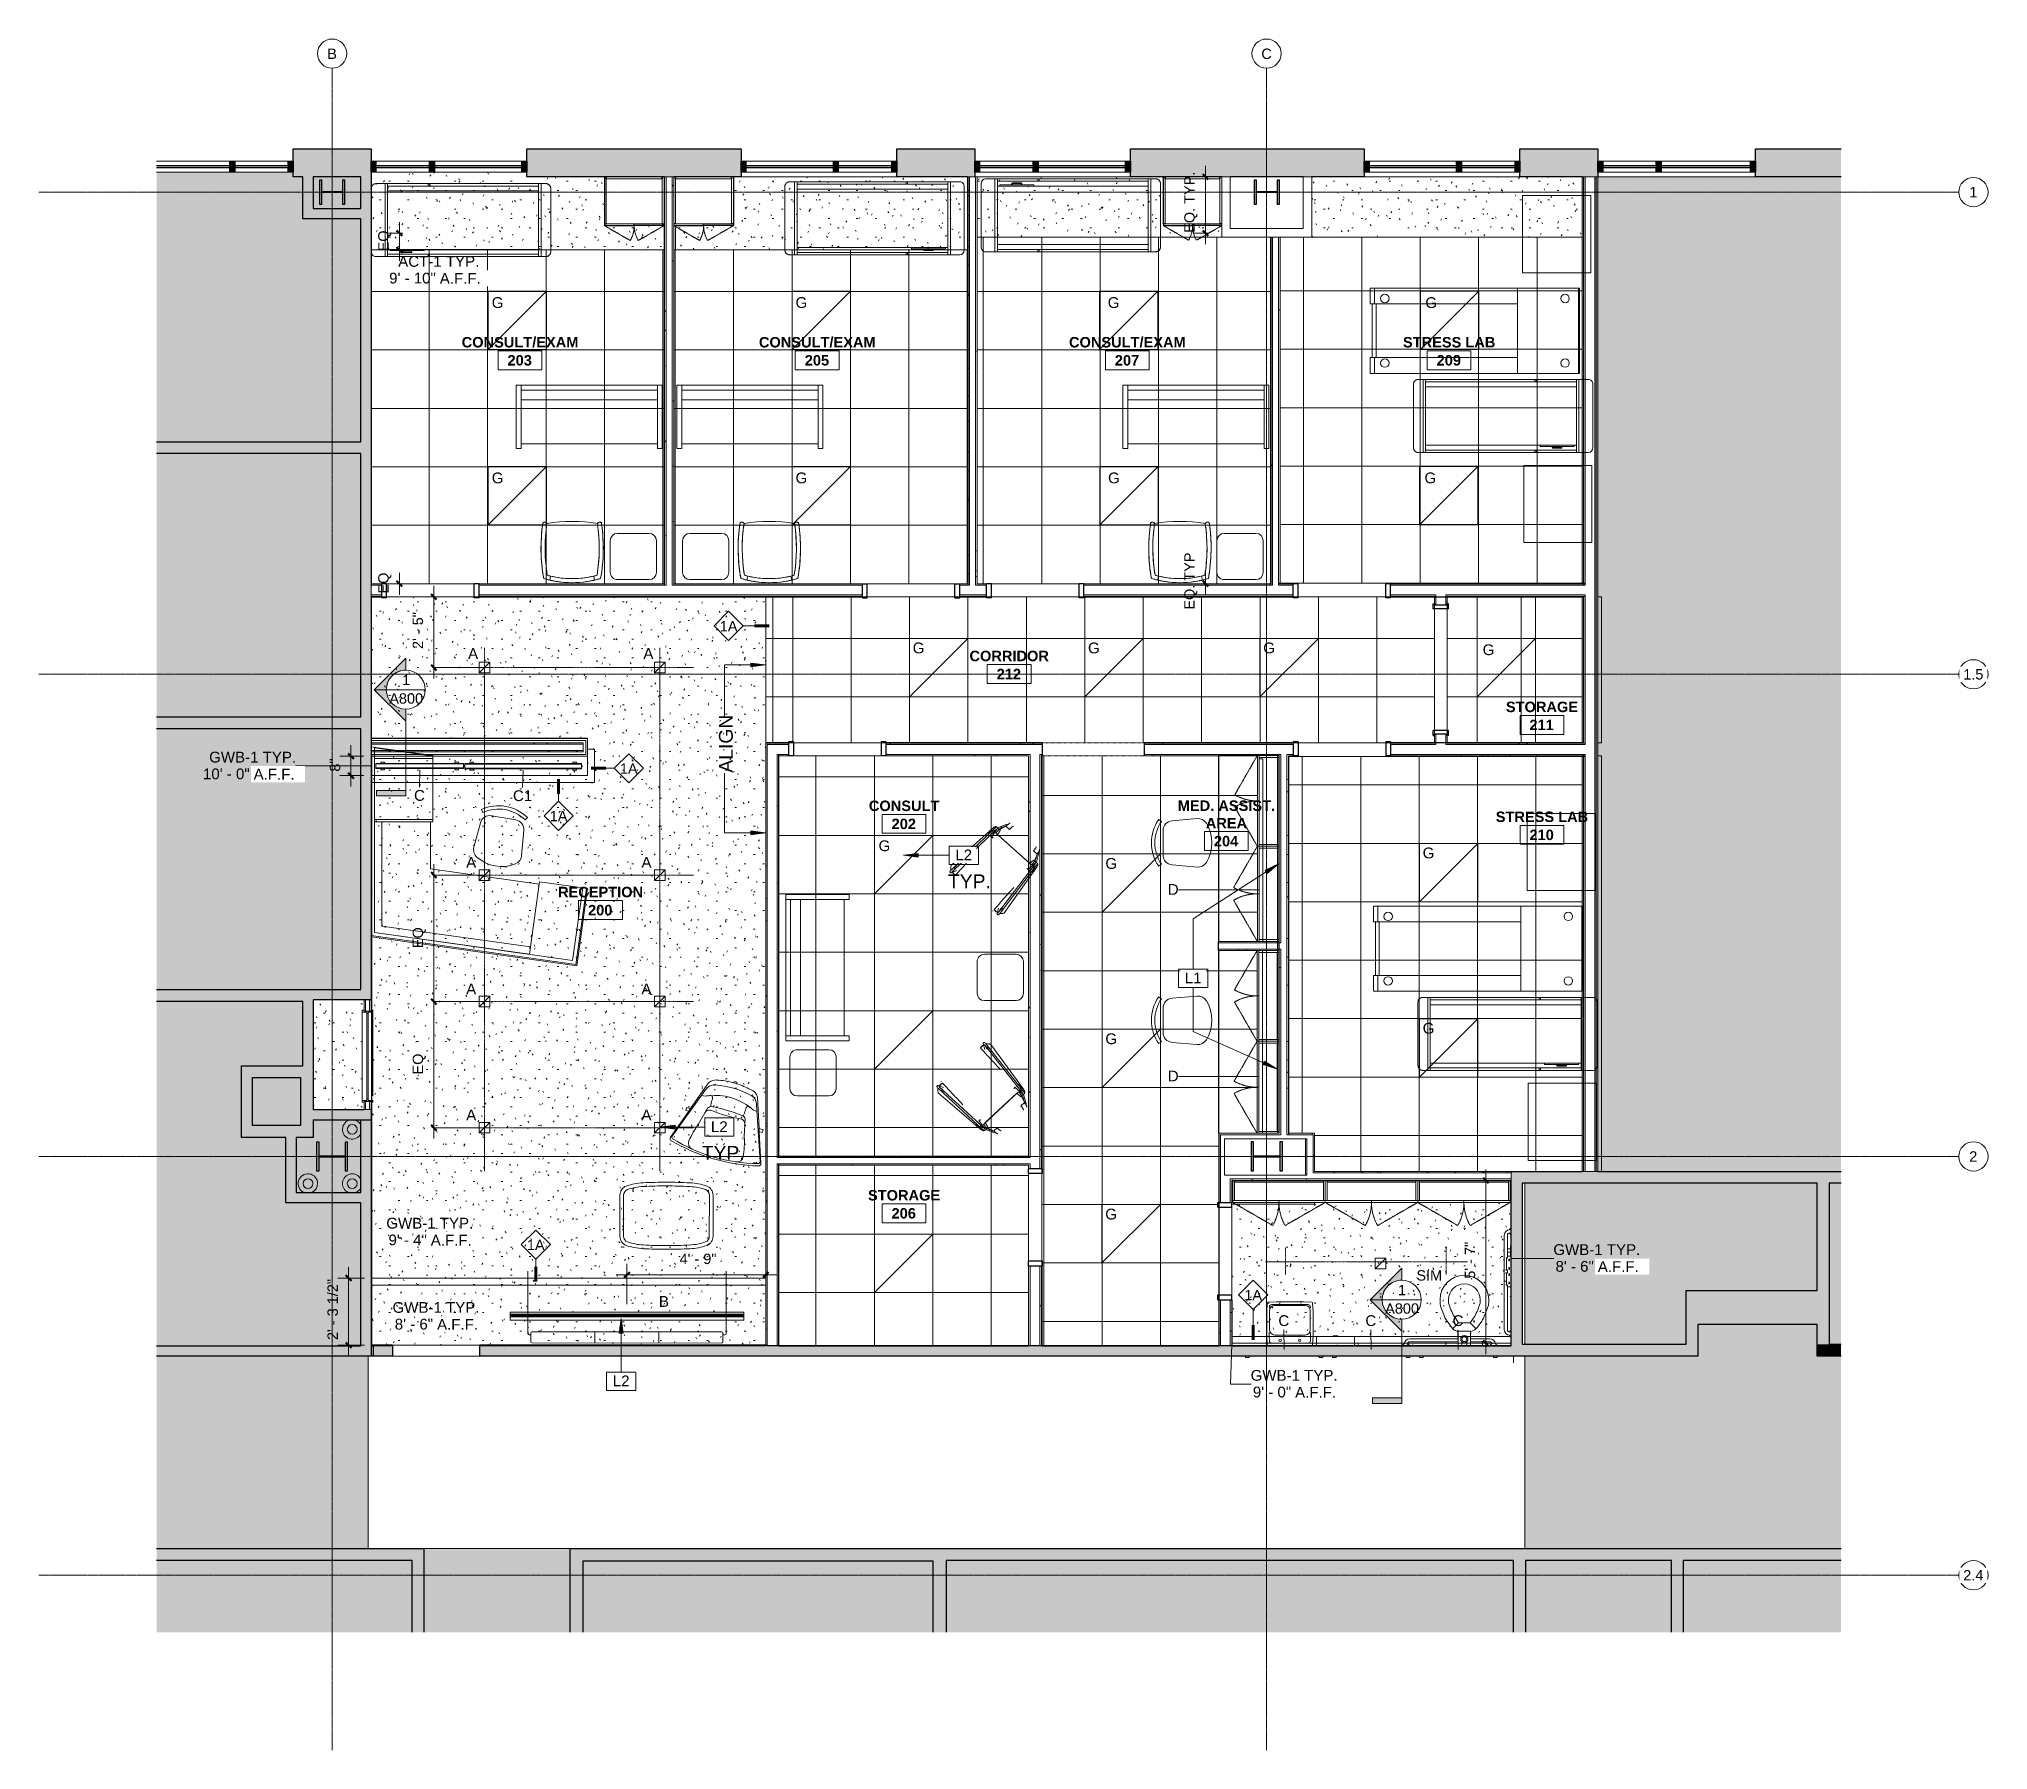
# Model space of a CAD drawing. Header units: inches. Extents: x -601 to 200, y 1022 to 1725.
import ezdxf

# ---------------------------------------------------------------- set-up
doc = ezdxf.new("R2010")
doc.units = ezdxf.units.IN
doc.header["$MEASUREMENT"] = 0
for name, pattern in [('Center 1_4_', [0.53125, 0.25, -0.09375, 0.09375, -0.09375]), ('Dash', [0.25, 0.125, -0.125]), ('Grid Line 1_2_', [0.875, 0.5, -0.125, 0.125, -0.125]), ('Hidden', [0.28125, 0.1875, -0.09375]), ('Overhead', [0.15625, 0.09375, -0.0625])]:
    doc.linetypes.add(name, pattern=pattern)
for name, color, linetype, lineweight in [('A-ANNO-DIMS', 211, 'Continuous', 9), ('A-ANNO-DIMS-48', 211, 'Continuous', 9), ('A-ANNO-KEYN', 231, 'Continuous', 9), ('A-AREA-IDEN', 2, 'Continuous', 9), ('A-CLNG', 13, 'Continuous', 18), ('A-CLNG-IDEN', 151, 'Continuous', 9), ('A-CLNG-PATT', 13, 'Continuous', 18), ('A-DETL', 90, 'Continuous', 9), ('A-DETL-GENF', 92, 'Continuous', 9), ('A-DETL-MEDM', 33, 'Continuous', 30), ('A-DOOR', 31, 'Continuous', 18), ('A-DOOR-FRAM', 31, 'Continuous', 30), ('A-GENM', 13, 'Continuous', 9), ('A-GLAZ-CURT', 52, 'Continuous', 18), ('A-GLAZ-CWMG', 51, 'Continuous', 18), ('A-WALL', 113, 'Continuous', 9), ('A-WALL-IDEN', 211, 'Continuous', 9), ('A-WALL-PATT', 111, 'Continuous', 18), ('E-LITE-EQPM', 33, 'Continuous', 9), ('E-LITE-EQPM-IDEN', 33, 'Continuous', 9), ('G-ANNO-SYMB', 111, 'Continuous', 9), ('G-ANNO-TEXT', 231, 'Continuous', 9), ('I-FURN', 30, 'Continuous', 9), ('I-WALL', 2, 'Continuous', 18), ('P-SANR-FIXT', 6, 'Continuous', 9), ('Q-CASE', 31, 'Continuous', 9), ('Q-CASE-HDLN', 31, 'Dash', 9), ('Q-SPCQ', 91, 'Continuous', 9), ('S-COLS', 52, 'Continuous', 18), ('S-GRID', 1, 'Continuous', 9), ('S-GRID-IDEN', 1, 'Continuous', 9)]:
    doc.layers.add(name, color=color, linetype=linetype, lineweight=lineweight)
doc.styles.add('Arial', font='arial.ttf', dxfattribs={"height": 4.425898})
doc.styles.add('Arial_1', font='arial.ttf', dxfattribs={"height": 0.092206})
doc.styles.add('Swis721 Lt BT', font='swissl.ttf', dxfattribs={"height": 4.257319})
doc.styles.add('Swis721 Lt BT_1', font='swissl.ttf', dxfattribs={"height": 5.676425})
doc.styles.add('Swis721 Lt BT_B', font='', dxfattribs={"height": 4.291988})
doc.styles.get('Swis721 Lt BT_B').set_extended_font_data('Swis721 Lt BT', bold=True)
doc.dimstyles.new('OTJ_-_3_32__Linear__1_2__Tolerance', dxfattribs={"dimscale": 12, "dimtxt": 4.5, "dimasz": 0.1875, "dimexe": 0.375, "dimexo": 0.25, "dimgap": 0.25, "dimtad": 1, "dimdec": 1, "dimrnd": 0.5, "dimzin": 3, "dimdsep": 46, "dimlunit": 4, "dimtxsty": 'Swis721 Lt BT', "dimblk1": 'OBLIQUE', "dimblk2": 'OBLIQUE', "dimsah": 1, "dimcen": 0.09, "dimdle": 0.375, "dimazin": 0, "dimtfac": 1, "dimtdec": 4, "dimtix": 1, "dimtmove": 0, "dimatfit": 3, "dimfxl": 1, "dimtvp": 1, "dimfrac": 2, "dimtolj": 1, "dimtzin": 0, "dimarcsym": 2})
doc.dimstyles.new('OTJ_-_3_32__Linear__1_2__Tolerance_1', dxfattribs={"dimscale": 12, "dimtxt": 4.5, "dimasz": 0.1875, "dimexe": 0.375, "dimexo": 0.25, "dimgap": 0.25, "dimtad": 1, "dimdec": 1, "dimrnd": 0.5, "dimzin": 3, "dimdsep": 46, "dimlunit": 4, "dimtxsty": 'Swis721 Lt BT', "dimblk1": 'OBLIQUE', "dimblk2": 'OBLIQUE', "dimsah": 1, "dimcen": 0.09, "dimdle": 0.375, "dimazin": 0, "dimtfac": 1, "dimtdec": 4, "dimtix": 1, "dimtmove": 0, "dimatfit": 3, "dimfxl": 1, "dimtvp": 1, "dimfrac": 2, "dimtolj": 1, "dimtzin": 0, "dimarcsym": 2})
pattern_1 = [(0, (0, 0), (15.36, 3.84), [0.634, -10.886, 0.634, -10.886, -61.44]), (0, (0, 0), (15.36, 3.84), [-23.04, 0.634, -22.406, 0.634, -10.886, -26.88]), (0, (0, 0), (15.36, 3.84), [-57.6, 0.634, -7.046, 0.634, -18.566]), (120, (5.76, 1.92), (-11.0055376, 11.38215), [0.634, -10.886, 0.634, -10.886, -61.44]), (120, (5.76, 1.92), (-11.0055376, 11.38215), [-23.04, 0.634, -22.406, 0.634, -10.886, -26.88]), (120, (5.76, 1.92), (-11.0055376, 11.38215), [-57.6, 0.634, -7.046, 0.634, -18.566]), (240, (7.68, 9.6), (-4.3544624, -15.22215), [0.634, -10.886, 0.634, -10.886, -61.44]), (240, (7.68, 9.6), (-4.3544624, -15.22215), [-23.04, 0.634, -22.406, 0.634, -10.886, -26.88]), (240, (7.68, 9.6), (-4.3544624, -15.22215), [-57.6, 0.634, -7.046, 0.634, -18.566])]

msp = doc.modelspace()

# ---------------------------------------------------------------- texts
at = {"layer": 'A-AREA-IDEN', "char_height": 4.292, "attachment_point": 2, "line_spacing_factor": 0.998538, "style": 'Swis721 Lt BT_B'}
for s, insert, width in [('CONSULT/EXAM', (-403.1, 1602.55), 53.514), ('CONSULT/EXAM', (-280.99, 1602.55), 53.514), ('CONSULT/EXAM', (-153.6, 1602.55), 53.514), ('STRESS LAB', (-21.39, 1602.55), 40.716), ('203', (-403.25, 1595.13), 11.502), ('205', (-281.13, 1595.13), 11.502), ('207', (-153.74, 1595.13), 11.502), ('209', (-21.54, 1595.13), 11.502), ('CORRIDOR', (-202.14, 1473.7), 36.612), ('212', (-202.28, 1466.29), 11.502), ('STORAGE', (16.74, 1452.8), 32.508), ('211', (16.6, 1445.39), 11.502), ('CONSULT', (-245.31, 1412.17), 32.562), ('MED. ASSIST.\\PAREA', (-112.89, 1412.23), 44.172), ('202', (-245.45, 1404.75), 11.502), ('STRESS LAB', (16.74, 1407.66), 40.716), ('204', (-113.04, 1397.67), 11.502), ('210', (16.6, 1400.24), 11.502), ('RECEPTION', (-370.03, 1376.76), 38.88), ('200', (-370.17, 1369.34), 11.502), ('STORAGE', (-245.33, 1252.24), 32.508), ('206', (-245.47, 1244.83), 11.502)]:
    msp.add_mtext(s, dxfattribs=dict(at, insert=insert, width=width))
at = {"layer": 'A-WALL-IDEN', "char_height": 4.257, "width": 8.154, "attachment_point": 2, "line_spacing_factor": 1.00667, "style": 'Swis721 Lt BT'}
for insert in [(-317.42, 1485.9), (-358.45, 1427.42), (-387.26, 1407.94), (-396.66, 1231.81), (-101.93, 1211.22)]:
    msp.add_mtext('1A', dxfattribs=dict(at, insert=insert))
at = {"layer": 'E-LITE-EQPM-IDEN', "attachment_point": 2, "line_spacing_factor": 0.938532, "style": 'Arial'}
for s, insert, char_height, width in [('G', (-412.32, 1618.9), 4.43, 5.724), ('G', (-287.51, 1618.9), 4.43, 5.724), ('G', (-159.25, 1618.9), 4.43, 5.724), ('G', (-28.75, 1618.9), 4.43, 5.724), ('G', (-412.32, 1546.9), 4.43, 5.724), ('G', (-287.51, 1546.9), 4.43, 5.724), ('G', (-159.13, 1546.9), 4.43, 5.724), ('G', (-29.13, 1546.9), 4.43, 5.724), ('A', (-422.38, 1474.79), 4.43, 4.914), ('A', (-350.38, 1474.79), 4.43, 4.914), ('G', (-239.36, 1477.07), 4.43, 5.724), ('G', (-167.36, 1477.07), 4.43, 5.724), ('G', (-95.36, 1477.07), 4.43, 5.724), ('G', (-5.21, 1476.34), 4.43, 5.724), ('C', (-444.42, 1416.51), 4.43, 5.292), ('C1', (-402.06, 1416.4), 4.426, 9.396), ('G', (-253.4, 1395.83), 4.43, 5.724), ('A', (-423.17, 1389.02), 4.43, 4.914), ('A', (-351.17, 1389.02), 4.43, 4.914), ('G', (-160.23, 1388.57), 4.43, 5.724), ('G', (-29.87, 1392.88), 4.43, 5.724), ('D', (-134.75, 1377.92), 4.43, 5.292), ('A', (-423.17, 1337.02), 4.43, 4.914), ('A', (-351.17, 1337.02), 4.43, 4.914), ('G', (-160.23, 1316.57), 4.43, 5.724), ('G', (-29.87, 1320.88), 4.43, 5.724), ('D', (-134.75, 1301.29), 4.43, 5.292), ('A', (-423.17, 1285.27), 4.43, 4.914), ('A', (-351.17, 1285.27), 4.43, 4.914), ('G', (-160.27, 1244.57), 4.43, 5.724), ('B', (-343.98, 1208.7), 4.43, 4.914), ('C', (-89.33, 1200.82), 4.43, 5.292), ('C', (-53.58, 1200.82), 4.43, 5.292), ('C', (-17.76, 1200.82), 4.43, 5.292)]:
    msp.add_mtext(s, dxfattribs=dict(at, insert=insert, char_height=char_height, width=width))
at = {"layer": 'G-ANNO-SYMB', "line_spacing_factor": 1.00667, "style": 'Swis721 Lt BT'}
for s, insert, char_height, width, attachment_point in [('1', (-449.88, 1463.83), 4.26, 3.78, 2), ('A800', (-449.88, 1456.24), 4.257, 15.714, 2), ('SIM', (-34.84, 1219.32), 4.257, 11.772, 1), ('1', (-40.74, 1213.3), 4.26, 3.78, 2), ('A800', (-40.74, 1205.71), 4.257, 15.714, 2)]:
    msp.add_mtext(s, dxfattribs=dict(at, insert=insert, char_height=char_height, width=width, attachment_point=attachment_point))
at = {"layer": 'G-ANNO-TEXT', "color": 7, "insert": (-321.37, 1423.64), "char_height": 5.676, "width": 26.856, "attachment_point": 1, "rotation": 90, "line_spacing_factor": 1.00667, "style": 'Swis721 Lt BT_1'}
msp.add_mtext('ALIGN', dxfattribs=at)
at = {"layer": 'G-ANNO-TEXT', "color": 7, "char_height": 5.676, "width": 18.648, "attachment_point": 1, "line_spacing_factor": 1.00667, "style": 'Swis721 Lt BT_1'}
for insert in [(-227.29, 1381.86), (-328.44, 1270.34)]:
    msp.add_mtext('TYP.', dxfattribs=dict(at, insert=insert))

# ---------------------------------------------------------------- blocks, each defined once
blk = doc.blocks.new('Rectangular Mullion - 2_ x 4_5_ rectangular-4530477-REFLECTED CEILING PLAN 1')
at = {"layer": 'A-GLAZ-CWMG', "color": 254}
for p, q in [((-440.28, 1674.79), (-462.31, 1674.79)), ((-462.31, 1670.29), (-440.28, 1670.29))]:
    blk.add_line(p, q, dxfattribs=at)
blk = doc.blocks.new('Rectangular Mullion - 2_ x 4_5_ rectangular-4530407-REFLECTED CEILING PLAN 1')
at = {"layer": 'A-GLAZ-CWMG', "color": 254}
for p, q in [((-402.31, 1674.79), (-438.28, 1674.79)), ((-438.28, 1670.29), (-402.31, 1670.29))]:
    blk.add_line(p, q, dxfattribs=at)
blk = doc.blocks.new('Rectangular Mullion - 2_ x 4_5_ rectangular-4530554-REFLECTED CEILING PLAN 1')
at = {"layer": 'A-GLAZ-CWMG', "color": 254}
for p, q in [((-250.31, 1674.79), (-272.34, 1674.79)), ((-272.34, 1670.29), (-250.31, 1670.29))]:
    blk.add_line(p, q, dxfattribs=at)
blk = doc.blocks.new('Rectangular Mullion - 2_ x 4_5_ rectangular-4530556-REFLECTED CEILING PLAN 1')
at = {"layer": 'A-GLAZ-CWMG', "color": 254}
for p, q in [((-274.34, 1674.79), (-310.31, 1674.79)), ((-310.31, 1670.29), (-274.34, 1670.29))]:
    blk.add_line(p, q, dxfattribs=at)
blk = doc.blocks.new('Rectangular Mullion - 2_ x 4_5_ rectangular-4552106-REFLECTED CEILING PLAN 1')
at = {"layer": 'A-GLAZ-CWMG', "color": 254}
for p, q in [((102.41, 1674.79), (65.72, 1674.79)), ((65.72, 1670.29), (102.41, 1670.29))]:
    blk.add_line(p, q, dxfattribs=at)
blk = doc.blocks.new('Bernhardt_Design-Table-Occasional-Accent-_A19-A42_ - A19-4589597-REFLECTED CEILING PLAN 1')
at = {"layer": 'I-FURN'}
for p, q in [((6.5, 9.5), (-6.51, 9.5)), ((-9.5, 6.51), (-9.5, -6.5)), ((9.5, -6.5), (9.5, 6.5)), ((-6.5, -9.5), (6.5, -9.5))]:
    blk.add_line(p, q, dxfattribs=at)
for centre, radius, start, end in [((-6.51, 6.51), 2.99, 90, 180), ((6.5, 6.5), 3, 360, 90), ((-6.5, -6.5), 3, 180, 270), ((6.5, -6.5), 3, 270, 360)]:
    blk.add_arc(centre, radius, start, end, dxfattribs=at)
blk = doc.blocks.new('Sofa - 5_ 0_-4589588-REFLECTED CEILING PLAN 1')
at = {"layer": 'I-FURN'}
for p, q in [((32.77, 18.75), (-27.23, 18.75)), ((-27.23, 18.75), (-27.23, -7.25)), ((-27.23, -7.25), (-27.23, 18.75)), ((-27.23, 18.75), (-25.23, 18.75)), ((-25.23, 18.75), (-25.23, -5.2)), ((-25.23, 16.75), (-25.23, 18.75)), ((-25.23, 18.75), (30.77, 18.75)), ((30.77, 16.75), (-25.23, 16.75)), ((30.77, -5.2), (30.77, 18.75)), ((30.77, 18.75), (32.77, 18.75)), ((30.77, 18.75), (30.77, 16.75)), ((32.77, -7.25), (32.77, 18.75)), ((32.77, 18.75), (32.77, -7.25)), ((-25.23, 12.75), (30.77, 12.75)), ((-27.23, -7.25), (-25.23, -7.25)), ((-25.23, -7.25), (-27.23, -7.25)), ((-25.23, -7.25), (-25.23, -5.25)), ((-25.23, -5.25), (30.77, -5.25)), ((30.77, -5.25), (30.77, -7.25)), ((30.77, -7.25), (32.77, -7.25)), ((32.77, -7.25), (30.77, -7.25))]:
    blk.add_line(p, q, dxfattribs=at)
blk = doc.blocks.new('Bed-Healthcare-4_SMARTBIM - Treatment_Table_SMARTBIM-4540665-REFLECTED CEILING PLAN 1')
at = {"layer": 'I-FURN'}
for p, q in [((-37.7, -13), (-37.7, 13)), ((-35.88, 15), (-32, 15)), ((-32, -15), (-32, 15)), ((-32, 15), (-31, 15)), ((-31, 15), (-14.36, 15)), ((-31, 15), (-31, -15)), ((-31, 14), (31, 14)), ((-31, 12), (31, 12)), ((-14.36, 15), (-14.36, 14)), ((-14.36, 15), (-14.06, 15)), ((-13.85, 14.86), (-13.85, 14)), ((-13.84, 14), (-13.84, 15)), ((-13.84, 15), (31, 15)), ((31, -15), (31, 15)), ((31, 15), (32, 15)), ((32, 15), (34, 15)), ((32, 15), (32, -15)), ((36, 13), (36, -13)), ((-32, -15), (-35.88, -15)), ((-31, -15), (-32, -15)), ((31, -12), (-31, -12)), ((31, -14), (-31, -14)), ((-14.36, -15), (-31, -15)), ((-30, -12), (-30, -12.5)), ((-30, -12.5), (-16, -12.5)), ((-25, -13), (-25, -12.5)), ((-24.75, -12.5), (-24.75, -12.87)), ((-21.25, -13.25), (-24.75, -13.25)), ((-24.62, -13), (-21.37, -13)), ((-21.25, -12.87), (-21.25, -12.5)), ((-21, -12.5), (-21, -13)), ((-16, -12), (-16, -12.5)), ((-14.36, -14), (-14.36, -15)), ((-14.06, -15), (-14.36, -15)), ((-13.85, -14), (-13.85, -14.86)), ((-13.84, -15), (-13.84, -14)), ((31, -15), (-13.84, -15)), ((32, -15), (31, -15)), ((34, -15), (32, -15))]:
    blk.add_line(p, q, dxfattribs=at)
at = {"layer": 'I-FURN', "flags": 128}
for points in [[(36, 13), (36, 13.08), (35.99, 13.16), (35.99, 13.24), (35.97, 13.32), (35.96, 13.4), (35.94, 13.48), (35.92, 13.55), (35.9, 13.63), (35.87, 13.7), (35.84, 13.78), (35.81, 13.85), (35.77, 13.92), (35.74, 13.99), (35.69, 14.06), (35.65, 14.13), (35.6, 14.19), (35.56, 14.26), (35.5, 14.32), (35.45, 14.38), (35.39, 14.43), (35.33, 14.49), (35.27, 14.54), (35.21, 14.59), (35.15, 14.64), (35.08, 14.68), (35.01, 14.72), (34.94, 14.76), (34.87, 14.8), (34.8, 14.83), (34.72, 14.86), (34.65, 14.89), (34.57, 14.92), (34.5, 14.94), (34.42, 14.96), (34.34, 14.97), (34.26, 14.98), (34.18, 14.99), (34.1, 15), (34.02, 15), (34, 15)], [(34, -15), (34.08, -15), (34.16, -14.99), (34.24, -14.99), (34.32, -14.97), (34.4, -14.96), (34.48, -14.94), (34.55, -14.92), (34.63, -14.9), (34.7, -14.87), (34.78, -14.84), (34.85, -14.81), (34.92, -14.77), (34.99, -14.74), (35.06, -14.69), (35.13, -14.65), (35.19, -14.6), (35.26, -14.56), (35.32, -14.5), (35.38, -14.45), (35.43, -14.39), (35.49, -14.33), (35.54, -14.27), (35.59, -14.21), (35.64, -14.15), (35.68, -14.08), (35.72, -14.01), (35.76, -13.94), (35.8, -13.87), (35.83, -13.8), (35.86, -13.72), (35.89, -13.65), (35.92, -13.57), (35.94, -13.5), (35.96, -13.42), (35.97, -13.34), (35.98, -13.26), (35.99, -13.18), (36, -13.1), (36, -13.02), (36, -13)]]:
    blk.add_lwpolyline(points, dxfattribs=at)
at = {"layer": 'I-FURN'}
for centre, radius, start, end in [((34, 13), 2, 0, 90), ((-24.75, -13), 0.25, 180, 270), ((-24.62, -12.87), 0.125, 180, 270), ((-21.37, -12.87), 0.125, 270, 0), ((-21.25, -13), 0.25, 270, 0), ((34, -13), 2, 270, 360)]:
    blk.add_arc(centre, radius, start, end, dxfattribs=at)
for centre, major_axis, ratio, start_param, end_param in [((-35.88, 13), (0, 2), 0.913075, 0, 1.570796), ((-14.06, 14), (0, 1), 0.407793, 5.75613, 6.283185), ((-35.88, -13), (0, 2), 0.913075, 1.570796, 3.141593), ((-14.06, -14), (0, 1), 0.407793, 3.141593, 3.668648)]:
    blk.add_ellipse(centre, major_axis=major_axis, ratio=ratio, start_param=start_param, end_param=end_param, dxfattribs=at)
blk = doc.blocks.new('F-Chairs - Side 01-3064985-REFLECTED CEILING PLAN 1')
at = {"layer": 'I-FURN'}
for p, q in [((-9.57, -3.52), (-8.8, -4.64)), ((5.02, -5.32), (-5.02, -5.32)), ((8.8, -4.64), (9.57, -3.52)), ((-9.07, -9.03), (-9.96, -19.32)), ((9.96, -19.32), (9.07, -9.03))]:
    blk.add_line(p, q, dxfattribs=at)
for centre, radius, start, end in [((0, -17.51), 16.94, 55.61966, 124.38034), ((-5.02, -9.38), 4.06, 90, 175.03026), ((0, -17.51), 15.59, 55.61966, 124.38034), ((5.02, -9.38), 4.06, 4.96974, 90), ((-5.91, -19.67), 4.06, 175.03026, 238.40697), ((0, -10.06), 15.35, 238.40697, 301.59303), ((5.91, -19.67), 4.06, 301.59303, 4.96974)]:
    blk.add_arc(centre, radius, start, end, dxfattribs=at)
blk = doc.blocks.new('C-Counter Top - ADJ HEIGHT 2-4830192-REFLECTED CEILING PLAN 1')
at = {"layer": 'Q-CASE'}
for p, q in [((-47.14, 0), (-47.26, 0)), ((-47.26, 0), (-47.26, -25)), ((-47.26, -25), (-47.26, 0)), ((-47.14, 0), (-47.26, 0)), ((-47.26, 0), (-47.26, -0.75)), ((-47.26, -0.75), (-47.26, 0)), ((-47.26, 0), (-47.14, 0)), ((-47.26, 0), (-47.14, 0)), ((-47.26, -0.75), (107.86, -0.75)), ((107.86, -0.75), (-47.26, -0.75)), ((107.86, -24.75), (107.86, -0.12)), ((107.86, -0.12), (107.86, -24.75)), ((107.86, -0.75), (107.86, -0.12)), ((107.86, -0.12), (107.86, -0.75)), ((-47.26, -25), (107.86, -25)), ((107.86, -25), (-47.26, -25)), ((107.86, -24.87), (107.86, -24.75)), ((107.86, -25), (107.86, -24.87)), ((107.86, -24.87), (107.86, -25))]:
    blk.add_line(p, q, dxfattribs=at)
blk = doc.blocks.new('Bed-Healthcare-4_SMARTBIM - Treatment_Table_SMARTBIM-4541720-REFLECTED CEILING PLAN 1')
at = {"layer": 'I-FURN'}
for p, q in [((-37.7, -13), (-37.7, 13)), ((-35.88, 15), (-32, 15)), ((-32, -15), (-32, 15)), ((-32, 15), (-31, 15)), ((-31, 15), (-14.36, 15)), ((-31, 15), (-31, -15)), ((-31, 14), (31, 14)), ((-31, 12), (31, 12)), ((-16, 12.5), (-30, 12.5)), ((-30, 12.5), (-30, 12)), ((-25, 12.5), (-25, 13)), ((-24.75, 13.25), (-21.25, 13.25)), ((-24.75, 12.87), (-24.75, 12.5)), ((-21.37, 13), (-24.62, 13)), ((-21.25, 12.5), (-21.25, 12.87)), ((-21, 13), (-21, 12.5)), ((-16, 12.5), (-16, 12)), ((-14.36, 15), (-14.36, 14)), ((-14.36, 15), (-14.06, 15)), ((-13.85, 14.86), (-13.85, 14)), ((-13.84, 14), (-13.84, 15)), ((-13.84, 15), (31, 15)), ((31, -15), (31, 15)), ((31, 15), (32, 15)), ((32, 15), (34, 15)), ((32, 15), (32, -15)), ((36, 13), (36, -13)), ((-32, -15), (-35.88, -15)), ((-31, -15), (-32, -15)), ((31, -12), (-31, -12)), ((31, -14), (-31, -14)), ((-14.36, -15), (-31, -15)), ((-14.36, -14), (-14.36, -15)), ((-14.06, -15), (-14.36, -15)), ((-13.85, -14), (-13.85, -14.86)), ((-13.84, -15), (-13.84, -14)), ((31, -15), (-13.84, -15)), ((32, -15), (31, -15)), ((34, -15), (32, -15))]:
    blk.add_line(p, q, dxfattribs=at)
at = {"layer": 'I-FURN', "flags": 128}
for points in [[(36, 13), (36, 13.08), (35.99, 13.16), (35.99, 13.24), (35.97, 13.32), (35.96, 13.4), (35.94, 13.48), (35.92, 13.55), (35.9, 13.63), (35.87, 13.7), (35.84, 13.78), (35.81, 13.85), (35.77, 13.92), (35.74, 13.99), (35.69, 14.06), (35.65, 14.13), (35.6, 14.19), (35.56, 14.26), (35.5, 14.32), (35.45, 14.38), (35.39, 14.43), (35.33, 14.49), (35.27, 14.54), (35.21, 14.59), (35.15, 14.64), (35.08, 14.68), (35.01, 14.72), (34.94, 14.76), (34.87, 14.8), (34.8, 14.83), (34.72, 14.86), (34.65, 14.89), (34.57, 14.92), (34.5, 14.94), (34.42, 14.96), (34.34, 14.97), (34.26, 14.98), (34.18, 14.99), (34.1, 15), (34.02, 15), (34, 15)], [(34, -15), (34.08, -15), (34.16, -14.99), (34.24, -14.99), (34.32, -14.97), (34.4, -14.96), (34.48, -14.94), (34.55, -14.92), (34.63, -14.9), (34.7, -14.87), (34.78, -14.84), (34.85, -14.81), (34.92, -14.77), (34.99, -14.74), (35.06, -14.69), (35.13, -14.65), (35.19, -14.6), (35.26, -14.56), (35.32, -14.5), (35.38, -14.45), (35.43, -14.39), (35.49, -14.33), (35.54, -14.27), (35.59, -14.21), (35.64, -14.15), (35.68, -14.08), (35.72, -14.01), (35.76, -13.94), (35.8, -13.87), (35.83, -13.8), (35.86, -13.72), (35.89, -13.65), (35.92, -13.57), (35.94, -13.5), (35.96, -13.42), (35.97, -13.34), (35.98, -13.26), (35.99, -13.18), (36, -13.1), (36, -13.02), (36, -13)]]:
    blk.add_lwpolyline(points, dxfattribs=at)
at = {"layer": 'I-FURN'}
for centre, radius, start, end in [((-24.75, 13), 0.25, 90, 180), ((-24.62, 12.87), 0.125, 90, 180), ((-21.37, 12.87), 0.125, 360, 90), ((-21.25, 13), 0.25, 0, 90), ((34, 13), 2, 0, 90), ((34, -13), 2, 270, 0)]:
    blk.add_arc(centre, radius, start, end, dxfattribs=at)
for centre, major_axis, ratio, start_param, end_param in [((-35.88, 13), (0, 2), 0.913075, 0, 1.570796), ((-14.06, 14), (0, 1), 0.407793, 5.75613, 6.283185), ((-35.88, -13), (0, 2), 0.913075, 1.570796, 3.141593), ((-14.06, -14), (0, 1), 0.407793, 3.141593, 3.668648)]:
    blk.add_ellipse(centre, major_axis=major_axis, ratio=ratio, start_param=start_param, end_param=end_param, dxfattribs=at)
blk = doc.blocks.new('Treadmill_4768 - Treadmill_4768-4593983-REFLECTED CEILING PLAN 1')
at = {"layer": 'Q-SPCQ'}
for p, q in [((0, 86), (-35, 86)), ((-35, 85.96), (-35, 85.58)), ((-35, 85.58), (-35, 60.58)), ((0, 85.58), (-35, 85.58)), ((0, 85.58), (0, 85.96)), ((0, 60.58), (0, 85.58)), ((-35, 60.58), (-35, 1.85)), ((-35, 60.58), (-28.5, 60.58)), ((-35, 60.58), (0, 60.58)), ((-28.5, 1.85), (-28.5, 60.58)), ((-6.5, 60.58), (-6.5, 1.85)), ((0, 60.58), (-6.5, 60.58)), ((0, 1.85), (0, 60.58)), ((-35, 1.85), (-35, 0.13)), ((-28.5, 1.85), (-35, 1.85)), ((-35, 0.13), (-35, 0.08)), ((-35, 0.07), (-28.5, 0.07)), ((-28.5, 2.42), (-6.5, 2.42)), ((-28.5, 0.13), (-28.5, 1.85)), ((-28.5, 0.9), (-6.5, 0.9)), ((-28.5, 0.08), (-28.5, 0.13)), ((-6.5, 1.85), (-6.5, 0.13)), ((-6.5, 1.85), (0, 1.85)), ((-6.5, 0.13), (-6.5, 0.08)), ((-6.5, 0.07), (0, 0.07)), ((0, 0.13), (0, 1.85)), ((0, 0.08), (0, 0.13))]:
    blk.add_line(p, q, dxfattribs=at)
for centre, start, end in [((-30.75, 80.08), 0, 180), ((-30.75, 80.08), 180, 360), ((-4.25, 80.08), 0, 180), ((-4.25, 80.08), 180, 0), ((-30.75, 6.08), 0, 180), ((-30.75, 6.08), 180, 360), ((-4.25, 6.08), 0, 180), ((-4.25, 6.08), 180, 0)]:
    blk.add_arc(centre, 1.75, start, end, dxfattribs=at)
blk = doc.blocks.new('30 x 60 table2 - 30 x 60 table-4648278-REFLECTED CEILING PLAN 1')
at = {"layer": 'I-FURN'}
for p, q in [((3895.89, 805.18), (3895.89, 836.86)), ((3895.89, 836.86), (3923.89, 836.86)), ((3923.89, 836.86), (3923.89, 805.18)), ((3923.89, 805.18), (3895.89, 805.18))]:
    blk.add_line(p, q, dxfattribs=at)
blk = doc.blocks.new('30 x 60 table3 - 30 x 60 table-4648290-REFLECTED CEILING PLAN 1')
at = {"layer": 'I-FURN'}
for p, q in [((3892.75, 810.84), (3892.75, 842.52)), ((3892.75, 842.52), (3920.75, 842.52)), ((3920.75, 842.52), (3920.75, 810.84)), ((3920.75, 810.84), (3892.75, 810.84))]:
    blk.add_line(p, q, dxfattribs=at)
blk = doc.blocks.new('Bernhardt_Design-Table-Occasional-Accent-_A19-A42_ - A19-4591634-REFLECTED CEILING PLAN 1')
at = {"layer": 'I-FURN'}
for p, q in [((-6.5, 9.5), (6.5, 9.5)), ((-9.5, -6.51), (-9.5, 6.5)), ((9.5, 6.5), (9.5, -6.5)), ((6.5, -9.5), (-6.51, -9.5))]:
    blk.add_line(p, q, dxfattribs=at)
for centre, radius, start, end in [((-6.5, 6.5), 3, 90, 180), ((6.5, 6.5), 3, 0, 90), ((-6.51, -6.51), 2.99, 180, 270), ((6.5, -6.5), 3, 270, 0)]:
    blk.add_arc(centre, radius, start, end, dxfattribs=at)
blk = doc.blocks.new('Sofa - 5_ 0_-4591635-REFLECTED CEILING PLAN 1')
at = {"layer": 'I-FURN'}
for p, q in [((-27.23, 7.25), (-25.23, 7.25)), ((-27.23, -18.75), (-27.23, 7.25)), ((-27.23, 7.25), (-27.23, -18.75)), ((-25.23, 7.25), (-27.23, 7.25)), ((-25.23, 7.25), (-25.23, 5.25)), ((-25.23, 5.25), (30.77, 5.25)), ((-25.23, -18.75), (-25.23, 5.2)), ((30.77, 7.25), (32.77, 7.25)), ((30.77, 5.25), (30.77, 7.25)), ((32.77, 7.25), (30.77, 7.25)), ((30.77, 5.2), (30.77, -18.75)), ((32.77, 7.25), (32.77, -18.75)), ((32.77, -18.75), (32.77, 7.25)), ((-25.23, -12.75), (30.77, -12.75)), ((32.77, -18.75), (-27.23, -18.75)), ((-27.23, -18.75), (-25.23, -18.75)), ((30.77, -16.75), (-25.23, -16.75)), ((-25.23, -16.75), (-25.23, -18.75)), ((-25.23, -18.75), (30.77, -18.75)), ((30.77, -18.75), (30.77, -16.75)), ((30.77, -18.75), (32.77, -18.75))]:
    blk.add_line(p, q, dxfattribs=at)
blk = doc.blocks.new('HighTower_SelectRecliner - HighTower_SelectRecliner-4596768-REFLECTED CEILING PLAN 1')
at = {"layer": 'I-FURN'}
for p, q in [((-12.06, -9.52), (-14.66, 12.99)), ((-13.38, 14.58), (-13.5, 14.54)), ((-13.39, 14.42), (-11.46, -10.05)), ((-12.6, 13.06), (-13.22, 13.01)), ((-13.22, 13.01), (-13.17, 12.26)), ((-13.17, 12.26), (-12.54, 12.31)), ((-10.71, -9.99), (-12.64, 14.48)), ((-11.55, 13.22), (-12.62, 15.35)), ((-12.54, 12.31), (-12.6, 13.06)), ((-12.57, 13.58), (-12.22, 12.9)), ((-12.01, 15), (-12.39, 14.88)), ((-10.62, 14.89), (-11.47, 15.03)), ((11.47, 15.03), (10.62, 14.89)), ((12.64, 14.48), (10.71, -9.99)), ((11.46, -10.05), (13.39, 14.42)), ((12.62, 15.35), (11.55, 13.23)), ((12.39, 14.88), (12.01, 15)), ((14.66, 12.99), (12.06, -9.52)), ((12.22, 12.9), (12.57, 13.58)), ((12.6, 13.06), (12.54, 12.31)), ((12.54, 12.31), (13.17, 12.26)), ((13.22, 13.01), (12.6, 13.06)), ((13.17, 12.26), (13.22, 13.01)), ((13.5, 14.54), (13.38, 14.58)), ((-12.28, -7.9), (-12.23, -8)), ((-10.81, -6.46), (-10.92, -7.42)), ((-10.53, -10.68), (-10.06, -6.54)), ((10.06, -6.54), (10.53, -10.68)), ((10.92, -7.42), (10.81, -6.43)), ((12.23, -8), (12.28, -7.9)), ((-10.89, -8.55), (-11.52, -8.6)), ((-11.52, -8.6), (-11.46, -9.35)), ((-11.46, -9.35), (-10.83, -9.3)), ((-10.83, -9.3), (-10.89, -8.55)), ((-10.63, -11.12), (-8.82, -14.66)), ((-9.82, -8.96), (-9.82, -11.07)), ((9.82, -8.96), (-9.82, -8.96)), ((-9.55, -11.07), (-9.82, -11.07)), ((8.96, -8.96), (-8.96, -8.96)), ((-8.51, -13.82), (-6.59, -13.82)), ((-6.41, -15.69), (-6.41, -15.69)), ((6.41, -15.69), (6.41, -15.69)), ((8.51, -13.82), (6.59, -13.82)), ((8.82, -14.66), (10.63, -11.12)), ((9.82, -11.07), (9.55, -11.07)), ((9.82, -11.07), (9.82, -8.96)), ((10.89, -8.55), (10.83, -9.3)), ((10.83, -9.3), (11.46, -9.35)), ((11.52, -8.6), (10.89, -8.55)), ((11.46, -9.35), (11.52, -8.6))]:
    blk.add_line(p, q, dxfattribs=at)
at = {"layer": 'I-FURN', "flags": 128}
for points in [[(-14.63, 13.15), (-14.61, 13.19), (-14.59, 13.24)], [(-13.01, 15.58), (-13.13, 15.55), (-13.22, 15.5), (-13.28, 15.44), (-13.31, 15.39), (-13.33, 15.35), (-13.35, 15.32), (-13.36, 15.29), (-13.37, 15.26), (-13.37, 15.24), (-13.38, 15.22), (-13.38, 15.19), (-13.39, 15.17), (-13.39, 15.15), (-13.39, 15.13), (-13.39, 15.11), (-13.4, 15.08), (-13.4, 15.06), (-13.4, 15.04), (-13.4, 15.01), (-13.4, 14.99), (-13.4, 14.96), (-13.4, 14.94), (-13.4, 14.91), (-13.4, 14.88), (-13.4, 14.85), (-13.4, 14.83), (-13.4, 14.8), (-13.4, 14.77), (-13.4, 14.74), (-13.4, 14.71), (-13.4, 14.68), (-13.4, 14.65), (-13.4, 14.62), (-13.4, 14.59), (-13.39, 14.56), (-13.39, 14.52), (-13.39, 14.49), (-13.39, 14.46), (-13.39, 14.43), (-13.39, 14.42)], [(-13.01, 15.58), (-12.89, 15.57), (-12.79, 15.53), (-12.73, 15.48), (-12.68, 15.44), (-12.65, 15.41), (-12.64, 15.38), (-12.62, 15.35), (-12.62, 15.35)], [(-12.64, 15.07), (-12.64, 15.07), (-12.64, 15.06), (-12.65, 15.06), (-12.65, 15.05), (-12.65, 15.04), (-12.65, 15.03), (-12.65, 15.01), (-12.65, 15)], [(-12.65, 14.93), (-12.65, 14.91), (-12.65, 14.89), (-12.65, 14.86), (-12.65, 14.84), (-12.65, 14.82), (-12.65, 14.79), (-12.65, 14.77), (-12.65, 14.74), (-12.65, 14.72), (-12.65, 14.69), (-12.65, 14.66), (-12.65, 14.64), (-12.65, 14.61), (-12.64, 14.58), (-12.64, 14.55), (-12.64, 14.53), (-12.64, 14.5), (-12.64, 14.48)], [(-11.47, 15.03), (-11.85, 15.03), (-12.01, 15)], [(-11.35, 14.96), (-11.22, 14.94), (-11.1, 14.92)], [(-10.62, 15.65), (-10.62, 15.66), (-10.62, 15.67), (-10.62, 15.68), (-10.62, 15.69), (-10.62, 15.7)], [(10.62, 15.71), (10.62, 15.7), (10.62, 15.69), (10.62, 15.68), (10.62, 15.67), (10.62, 15.66), (10.62, 15.65)], [(11.1, 14.92), (11.22, 14.94), (11.35, 14.96)], [(11.47, 15.03), (11.85, 15.03), (12.01, 15)], [(13.01, 15.58), (12.89, 15.57), (12.79, 15.53), (12.73, 15.48), (12.68, 15.44), (12.65, 15.41), (12.64, 15.38), (12.62, 15.35), (12.62, 15.35)], [(12.64, 15.07), (12.64, 15.07), (12.64, 15.06), (12.65, 15.06), (12.65, 15.05), (12.65, 15.04), (12.65, 15.03), (12.65, 15.01), (12.65, 15)], [(12.65, 14.93), (12.65, 14.91), (12.65, 14.89), (12.65, 14.86), (12.65, 14.84), (12.65, 14.82), (12.65, 14.79), (12.65, 14.77), (12.65, 14.74), (12.65, 14.72), (12.65, 14.69), (12.65, 14.66), (12.65, 14.64), (12.65, 14.61), (12.64, 14.58), (12.64, 14.55), (12.64, 14.53), (12.64, 14.5), (12.64, 14.48)], [(13.01, 15.58), (13.13, 15.55), (13.22, 15.5), (13.28, 15.44), (13.31, 15.39), (13.33, 15.35), (13.35, 15.32), (13.36, 15.29), (13.37, 15.26), (13.37, 15.24), (13.38, 15.22), (13.38, 15.19), (13.39, 15.17), (13.39, 15.15), (13.39, 15.13), (13.39, 15.11), (13.4, 15.08), (13.4, 15.06), (13.4, 15.04), (13.4, 15.01), (13.4, 14.99), (13.4, 14.96), (13.4, 14.94), (13.4, 14.91), (13.4, 14.88), (13.4, 14.85), (13.4, 14.83), (13.4, 14.8), (13.4, 14.77), (13.4, 14.74), (13.4, 14.71), (13.4, 14.68), (13.4, 14.65), (13.4, 14.62), (13.4, 14.59), (13.39, 14.56), (13.39, 14.52), (13.39, 14.49), (13.39, 14.46), (13.39, 14.43), (13.39, 14.42)], [(14.59, 13.24), (14.61, 13.19), (14.63, 13.15)], [(-10.91, -11.13), (-11.03, -11.12), (-11.13, -11.08), (-11.19, -11.04), (-11.24, -11), (-11.26, -10.96), (-11.28, -10.93), (-11.3, -10.9), (-11.31, -10.88), (-11.32, -10.85), (-11.33, -10.83), (-11.34, -10.81), (-11.34, -10.79), (-11.35, -10.77), (-11.36, -10.75), (-11.36, -10.73), (-11.37, -10.7), (-11.37, -10.68), (-11.38, -10.66), (-11.38, -10.63), (-11.39, -10.61), (-11.39, -10.58), (-11.4, -10.56), (-11.4, -10.53), (-11.41, -10.51), (-11.41, -10.48), (-11.41, -10.45), (-11.42, -10.42), (-11.42, -10.39), (-11.43, -10.37), (-11.43, -10.34), (-11.43, -10.31), (-11.44, -10.28), (-11.44, -10.24), (-11.44, -10.21), (-11.45, -10.18), (-11.45, -10.15), (-11.45, -10.12), (-11.46, -10.09), (-11.46, -10.06), (-11.46, -10.05)], [(-11.28, -10.62), (-11.27, -10.62), (-11.27, -10.62), (-11.27, -10.61), (-11.27, -10.6), (-11.27, -10.6)], [(-10.91, -11.13), (-10.79, -11.1), (-10.7, -11.05), (-10.64, -11), (-10.61, -10.95), (-10.58, -10.91), (-10.57, -10.87), (-10.56, -10.84), (-10.55, -10.82), (-10.54, -10.79), (-10.54, -10.77), (-10.54, -10.75), (-10.53, -10.73), (-10.53, -10.7), (-10.53, -10.68)], [(-10.63, -10.57), (-10.63, -10.57), (-10.63, -10.57), (-10.63, -10.56), (-10.63, -10.55), (-10.63, -10.54), (-10.64, -10.53), (-10.64, -10.52), (-10.64, -10.5), (-10.65, -10.49), (-10.65, -10.47), (-10.65, -10.45), (-10.66, -10.43), (-10.66, -10.41), (-10.66, -10.39), (-10.67, -10.37), (-10.67, -10.35), (-10.68, -10.33), (-10.68, -10.3), (-10.68, -10.28), (-10.69, -10.25), (-10.69, -10.23), (-10.69, -10.2), (-10.69, -10.17), (-10.7, -10.15), (-10.7, -10.12), (-10.7, -10.09), (-10.71, -10.06), (-10.71, -10.04), (-10.71, -10.01), (-10.71, -9.99)], [(-8.13, -15.84), (-8.21, -15.77), (-8.29, -15.69)], [(-8.13, -15.84), (-8.21, -15.77), (-8.29, -15.69)], [(-6.41, -15.69), (-6.33, -15.77), (-6.26, -15.84)], [(6.41, -15.69), (6.33, -15.77), (6.26, -15.84)], [(8.13, -15.84), (8.21, -15.77), (8.29, -15.69)], [(8.29, -15.69), (8.21, -15.77), (8.13, -15.84)], [(10.91, -11.13), (10.79, -11.1), (10.7, -11.05), (10.64, -11), (10.61, -10.95), (10.58, -10.91), (10.57, -10.87), (10.56, -10.84), (10.55, -10.82), (10.54, -10.79), (10.54, -10.77), (10.54, -10.75), (10.53, -10.73), (10.53, -10.7), (10.53, -10.68)], [(10.63, -10.57), (10.63, -10.57), (10.63, -10.57), (10.63, -10.56), (10.63, -10.55), (10.63, -10.54), (10.64, -10.53), (10.64, -10.52), (10.64, -10.5), (10.65, -10.49), (10.65, -10.47), (10.65, -10.45), (10.66, -10.43), (10.66, -10.41), (10.66, -10.39), (10.67, -10.37), (10.67, -10.35), (10.68, -10.33), (10.68, -10.3), (10.68, -10.28), (10.69, -10.25), (10.69, -10.23), (10.69, -10.2), (10.69, -10.17), (10.7, -10.15), (10.7, -10.12), (10.7, -10.09), (10.71, -10.06), (10.71, -10.04), (10.71, -10.01), (10.71, -9.99)], [(10.91, -11.13), (11.03, -11.12), (11.13, -11.08), (11.19, -11.04), (11.24, -11), (11.26, -10.96), (11.28, -10.93), (11.3, -10.9), (11.31, -10.88), (11.32, -10.85), (11.33, -10.83), (11.34, -10.81), (11.34, -10.79), (11.35, -10.77), (11.36, -10.75), (11.36, -10.73), (11.37, -10.7), (11.37, -10.68), (11.38, -10.66), (11.38, -10.63), (11.39, -10.61), (11.39, -10.58), (11.4, -10.56), (11.4, -10.53), (11.41, -10.51), (11.41, -10.48), (11.41, -10.45), (11.42, -10.42), (11.42, -10.39), (11.43, -10.37), (11.43, -10.34), (11.43, -10.31), (11.44, -10.28), (11.44, -10.24), (11.44, -10.21), (11.45, -10.18), (11.45, -10.15), (11.45, -10.12), (11.46, -10.09), (11.46, -10.06), (11.46, -10.05)], [(11.28, -10.62), (11.27, -10.62), (11.27, -10.62), (11.27, -10.61), (11.27, -10.6), (11.27, -10.6)]]:
    blk.add_lwpolyline(points, dxfattribs=at)
at = {"layer": 'I-FURN'}
for points in [[(-14.66, 12.98), (-14.67, 13.03), (-14.66, 13.08), (-14.63, 13.15)], [(-14.59, 13.24), (-14.53, 13.38), (-14.41, 13.61), (-14.28, 13.78), (-14.21, 13.85)], [(-14.21, 13.85), (-14.12, 13.95), (-13.93, 14.15), (-13.74, 14.35), (-13.64, 14.45)], [(-12.34, 14.79), (-12.16, 14.84), (-11.99, 14.89), (-11.81, 14.94)], [(-11.81, 14.94), (-11.74, 14.96), (-11.58, 14.99), (-11.42, 14.98), (-11.35, 14.96)], [(-10.62, 14.85), (-10.62, 14.83), (-10.62, 14.79), (-10.62, 14.75)], [(-10.62, 14.63), (-10.62, 14.66), (-10.62, 14.74), (-10.62, 14.82), (-10.62, 14.85)], [(10.62, 14.85), (10.64, 14.86), (10.7, 14.86), (10.82, 14.87), (10.95, 14.89), (11.05, 14.91), (11.1, 14.92)], [(10.62, 14.85), (10.62, 14.82), (10.62, 14.74), (10.62, 14.66), (10.62, 14.63)], [(10.62, 14.75), (10.62, 14.79), (10.62, 14.83), (10.62, 14.85)], [(11.35, 14.96), (11.42, 14.98), (11.58, 14.99), (11.73, 14.96), (11.81, 14.94)], [(11.81, 14.94), (11.99, 14.89), (12.16, 14.84), (12.34, 14.79)], [(13.64, 14.45), (13.74, 14.35), (13.93, 14.15), (14.12, 13.95), (14.21, 13.85)], [(14.21, 13.85), (14.28, 13.78), (14.41, 13.61), (14.53, 13.38), (14.59, 13.24)], [(14.63, 13.15), (14.66, 13.08), (14.67, 13.03), (14.66, 12.98)], [(-12.28, -7.9), (-12.31, -7.84), (-12.36, -7.72), (-12.36, -7.6), (-12.35, -7.54)], [(-12.35, -7.54), (-12.35, -7.53), (-12.35, -7.51), (-12.34, -7.49), (-12.33, -7.49)], [(-12.33, -7.49), (-12.32, -7.47), (-12.31, -7.46), (-12.29, -7.46)], [(-11.97, -8.57), (-11.98, -8.28), (-12, -7.7), (-11.98, -7.12), (-11.97, -6.84)], [(-10.97, -6.7), (-10.93, -6.7), (-10.88, -6.7), (-10.84, -6.7)], [(-10.08, -6.71), (-9.89, -6.72), (-9.7, -6.73), (-9.51, -6.73)], [(-9.35, -6.83), (-9.38, -6.81), (-9.43, -6.77), (-9.48, -6.7), (-9.51, -6.67)], [(-9.51, -6.73), (-9.48, -6.75), (-9.43, -6.78), (-9.38, -6.81), (-9.35, -6.83)], [(9.51, -6.67), (9.48, -6.7), (9.43, -6.77), (9.38, -6.81), (9.35, -6.83)], [(9.35, -6.83), (9.38, -6.81), (9.43, -6.78), (9.48, -6.75), (9.51, -6.73)], [(9.51, -6.73), (9.7, -6.73), (9.89, -6.72), (10.08, -6.71)], [(10.83, -6.7), (10.88, -6.7), (10.93, -6.7), (10.98, -6.7)], [(11.97, -6.84), (11.98, -7.12), (12, -7.7), (11.98, -8.28), (11.97, -8.57)], [(12.35, -7.54), (12.36, -7.6), (12.36, -7.72), (12.31, -7.84), (12.28, -7.9)], [(12.29, -7.46), (12.31, -7.46), (12.32, -7.47), (12.33, -7.49)], [(12.33, -7.49), (12.34, -7.49), (12.35, -7.51), (12.35, -7.53), (12.35, -7.54)], [(-12.06, -9.54), (-12.05, -9.38), (-12.03, -9.05), (-11.99, -8.73), (-11.97, -8.57)], [(-12, -9.82), (-12.01, -9.77), (-12.04, -9.68), (-12.05, -9.58), (-12.06, -9.54)], [(-11.91, -10.13), (-11.93, -10.07), (-11.96, -9.97), (-11.98, -9.87), (-12, -9.82)], [(-11.63, -10.89), (-11.68, -10.76), (-11.78, -10.51), (-11.87, -10.25), (-11.91, -10.13)], [(-10.82, -11.12), (-10.84, -11.12), (-10.85, -11.12), (-10.87, -11.12)], [(-9.89, -11.11), (-10.05, -11.12), (-10.36, -11.12), (-10.66, -11.12), (-10.82, -11.12)], [(-9.19, -10.86), (-9.19, -10.88), (-9.21, -10.92), (-9.28, -10.98), (-9.4, -11.04), (-9.54, -11.08), (-9.71, -11.1), (-9.83, -11.11), (-9.89, -11.11)], [(-9.72, -11.1), (-9.71, -11.12), (-9.71, -11.14), (-9.71, -11.17)], [(-9.71, -11.17), (-9.71, -11.18), (-9.7, -11.19), (-9.7, -11.21)], [(-9.63, -11.91), (-9.62, -11.92), (-9.62, -11.94), (-9.62, -11.95)], [(-9.58, -12.29), (-9.57, -12.37), (-9.56, -12.45), (-9.54, -12.53)], [(-9.33, -13.62), (-9.33, -13.63), (-9.33, -13.64), (-9.33, -13.64)], [(-9.32, -13.67), (-9.32, -13.68), (-9.31, -13.69), (-9.31, -13.7)], [(-9.03, -10.13), (-9.05, -10.25), (-9.1, -10.49), (-9.16, -10.74), (-9.19, -10.86)], [(-8.96, -8.96), (-8.96, -9.15), (-8.96, -9.54), (-9, -9.93), (-9.03, -10.13)], [(-8.51, -14.24), (-8.51, -14.17), (-8.52, -14.03), (-8.51, -13.89), (-8.51, -13.82)], [(-8.5, -14.42), (-8.5, -14.36), (-8.5, -14.3), (-8.51, -14.24)], [(-8.48, -14.59), (-8.49, -14.54), (-8.5, -14.42), (-8.51, -14.3), (-8.51, -14.24)], [(-8.42, -15.01), (-8.44, -14.89), (-8.46, -14.75), (-8.48, -14.6)], [(-8.36, -15.33), (-8.38, -15.24), (-8.4, -15.14), (-8.42, -15.01)], [(-8.31, -15.55), (-8.32, -15.49), (-8.34, -15.41), (-8.36, -15.33)], [(-8.29, -15.67), (-8.29, -15.65), (-8.3, -15.61), (-8.31, -15.55)], [(-8.29, -15.68), (-8.29, -15.68), (-8.29, -15.68), (-8.29, -15.67)], [(-8.29, -15.68), (-8.29, -15.68), (-8.29, -15.68), (-8.29, -15.67)], [(-8.29, -15.69), (-8.29, -15.69), (-8.29, -15.69), (-8.29, -15.69)], [(-8.29, -15.69), (-8.29, -15.69), (-8.29, -15.69), (-8.29, -15.69)], [(-8.07, -15.88), (-8.08, -15.88), (-8.09, -15.87), (-8.12, -15.85), (-8.13, -15.84)], [(-8.07, -15.88), (-8.08, -15.88), (-8.09, -15.87), (-8.12, -15.85), (-8.13, -15.84)], [(-6.59, -13.82), (-6.59, -13.95), (-6.6, -14.21), (-6.58, -14.47), (-6.57, -14.59)], [(-6.57, -14.59), (-6.55, -14.75), (-6.54, -14.89), (-6.52, -15.01)], [(-6.52, -15.01), (-6.5, -15.13), (-6.49, -15.23), (-6.47, -15.33)], [(-6.47, -15.33), (-6.45, -15.42), (-6.44, -15.5), (-6.43, -15.55)], [(-6.42, -15.62), (-6.41, -15.64), (-6.41, -15.66), (-6.41, -15.67)], [(-6.41, -15.67), (-6.41, -15.68), (-6.41, -15.68), (-6.41, -15.69), (-6.41, -15.69)], [(-6.26, -15.84), (-6.24, -15.85), (-6.22, -15.87), (-6.21, -15.88), (-6.2, -15.88)], [(6.22, -15.87), (6.21, -15.88), (6.21, -15.88), (6.2, -15.88)], [(6.26, -15.84), (6.24, -15.85), (6.23, -15.86), (6.22, -15.87)], [(6.42, -15.62), (6.41, -15.64), (6.41, -15.66), (6.41, -15.67)], [(6.41, -15.67), (6.41, -15.68), (6.41, -15.68), (6.41, -15.69), (6.41, -15.69)], [(6.47, -15.33), (6.45, -15.42), (6.44, -15.5), (6.43, -15.55)], [(6.52, -15.01), (6.5, -15.13), (6.49, -15.23), (6.47, -15.33)], [(6.57, -14.59), (6.55, -14.75), (6.54, -14.89), (6.52, -15.01)], [(6.59, -13.82), (6.59, -13.95), (6.6, -14.21), (6.58, -14.47), (6.57, -14.59)], [(8.07, -15.88), (8.08, -15.88), (8.09, -15.87), (8.12, -15.85), (8.13, -15.84)], [(8.13, -15.84), (8.12, -15.85), (8.09, -15.87), (8.08, -15.88), (8.07, -15.88)], [(8.29, -15.67), (8.29, -15.65), (8.3, -15.61), (8.31, -15.55)], [(8.29, -15.68), (8.29, -15.68), (8.29, -15.68), (8.29, -15.67)], [(8.29, -15.67), (8.29, -15.68), (8.29, -15.68), (8.29, -15.68)], [(8.29, -15.69), (8.29, -15.69), (8.29, -15.69), (8.29, -15.69)], [(8.29, -15.69), (8.29, -15.69), (8.29, -15.69), (8.29, -15.69)], [(8.31, -15.55), (8.32, -15.49), (8.34, -15.41), (8.36, -15.33)], [(8.36, -15.33), (8.38, -15.24), (8.4, -15.14), (8.42, -15.01)], [(8.42, -15.01), (8.44, -14.89), (8.46, -14.75), (8.48, -14.6)], [(8.48, -14.59), (8.48, -14.57), (8.49, -14.54), (8.49, -14.51)], [(9.03, -10.13), (9, -9.93), (8.96, -9.54), (8.96, -9.15), (8.96, -8.96)], [(9.19, -10.86), (9.16, -10.74), (9.1, -10.49), (9.05, -10.25), (9.03, -10.13)], [(9.31, -13.7), (9.31, -13.69), (9.32, -13.68), (9.32, -13.67)], [(9.33, -13.64), (9.33, -13.64), (9.33, -13.63), (9.33, -13.62)], [(9.54, -12.53), (9.56, -12.45), (9.57, -12.37), (9.58, -12.29)], [(9.62, -11.96), (9.62, -11.94), (9.62, -11.92), (9.63, -11.91)], [(9.7, -11.22), (9.7, -11.21), (9.71, -11.19), (9.71, -11.17)], [(9.71, -11.17), (9.71, -11.15), (9.71, -11.13), (9.71, -11.12)], [(10.82, -11.12), (10.66, -11.12), (10.36, -11.12), (10.05, -11.12), (9.89, -11.11)], [(10.89, -11.12), (10.86, -11.12), (10.84, -11.12), (10.82, -11.12)], [(11.91, -10.13), (11.87, -10.25), (11.78, -10.51), (11.68, -10.76), (11.63, -10.89)], [(12, -9.82), (11.98, -9.87), (11.96, -9.97), (11.93, -10.07), (11.91, -10.13)], [(11.97, -8.57), (11.99, -8.73), (12.03, -9.05), (12.05, -9.38), (12.06, -9.54)], [(12.06, -9.54), (12.05, -9.58), (12.04, -9.68), (12.01, -9.77), (12, -9.82)]]:
    blk.add_open_spline(points, degree=3, dxfattribs=at)
for points, knots in [([(-13.64, 14.45), (-13.6, 14.49), (-13.51, 14.55), (-13.42, 14.56), (-13.38, 14.55)], [-1, -1, -1, -1, -0.5, -0.0147976, -0.0147976, -0.0147976, -0.0147976]), ([(-11.1, 14.92), (-11.04, 14.91), (-10.93, 14.89), (-10.78, 14.87), (-10.68, 14.86), (-10.64, 14.85), (-10.62, 14.85)], [-1, -1, -1, -1, -0.7, -0.4, -0.2, 0, 0, 0, 0]), ([(-10.59, 2.73), (-10.59, 2.75), (-10.59, 3.76), (-10.59, 5.76), (-10.59, 8.72), (-10.6, 11.68), (-10.62, 13.64), (-10.62, 14.63)], [0.4248646, 0.4248646, 0.4248646, 0.4248646, 0.4285714, 0.5714286, 0.7142857, 0.8571429, 1, 1, 1, 1]), ([(10.62, 14.63), (10.62, 13.77), (10.6, 12.05), (10.59, 9.46), (10.59, 6.87), (10.59, 4.63), (10.59, 3.25), (10.59, 2.73)], [0, 0, 0, 0, 0.125, 0.25, 0.375, 0.5, 0.5749374, 0.5749374, 0.5749374, 0.5749374]), ([(13.38, 14.55), (13.42, 14.56), (13.51, 14.55), (13.6, 14.49), (13.64, 14.45)], [-0.986631, -0.986631, -0.986631, -0.986631, -0.5, 0, 0, 0, 0]), ([(-11.97, -6.84), (-11.93, -6.82), (-11.88, -6.79), (-11.79, -6.77), (-11.74, -6.75), (-11.72, -6.75)], [0, 0, 0, 0, 0.2, 0.3, 0.3879776, 0.3879776, 0.3879776, 0.3879776]), ([(-9.51, -6.67), (-9.65, -6.66), (-9.84, -6.64), (-10.03, -6.62), (-10.07, -6.62)], [0, 0, 0, 0, 0.5, 0.6524452, 0.6524452, 0.6524452, 0.6524452]), ([(10.07, -6.62), (10.03, -6.62), (9.84, -6.64), (9.65, -6.66), (9.51, -6.67)], [0.3483118, 0.3483118, 0.3483118, 0.3483118, 0.5, 1, 1, 1, 1]), ([(11.72, -6.75), (11.73, -6.75), (11.77, -6.76), (11.82, -6.78), (11.89, -6.8), (11.94, -6.82), (11.97, -6.84)], [0.6150184, 0.6150184, 0.6150184, 0.6150184, 0.6666667, 0.75, 0.8333333, 1, 1, 1, 1]), ([(-10.94, -11.12), (-10.96, -11.12), (-11.05, -11.11), (-11.25, -11.09), (-11.45, -11.03), (-11.58, -10.95), (-11.62, -10.91), (-11.63, -10.89)], [0.1034504, 0.1034504, 0.1034504, 0.1034504, 0.1666667, 0.3333333, 0.6666667, 0.8333333, 1, 1, 1, 1]), ([(-9.67, -11.53), (-9.66, -11.54), (-9.65, -11.68), (-9.64, -11.8), (-9.63, -11.91)], [0.4528855, 0.4528855, 0.4528855, 0.4528855, 0.5, 1, 1, 1, 1]), ([(-8.51, -14.24), (-8.57, -14.11), (-8.69, -13.85), (-8.86, -13.46), (-8.99, -13.06), (-9.12, -12.66), (-9.23, -12.26), (-9.38, -11.73), (-9.48, -11.34), (-9.55, -11.07)], [0, 0, 0, 0, 0.125, 0.25, 0.375, 0.5, 0.625, 0.75, 1, 1, 1, 1]), ([(8.5, -14.31), (8.5, -14.35), (8.5, -14.41), (8.49, -14.48), (8.49, -14.51)], [0.1866508, 0.1866508, 0.1866508, 0.1866508, 0.5, 0.7677472, 0.7677472, 0.7677472, 0.7677472]), ([(9.55, -11.07), (9.48, -11.34), (9.38, -11.73), (9.23, -12.26), (9.12, -12.66), (8.99, -13.06), (8.86, -13.46), (8.69, -13.85), (8.57, -14.11), (8.51, -14.24)], [0, 0, 0, 0, 0.25, 0.375, 0.5, 0.625, 0.75, 0.875, 1, 1, 1, 1]), ([(8.51, -14.31), (8.51, -14.28), (8.52, -14.11), (8.52, -13.95), (8.51, -13.82)], [-0.628634, -0.628634, -0.628634, -0.628634, -0.5, 0, 0, 0, 0]), ([(9.89, -11.11), (9.85, -11.11), (9.75, -11.11), (9.63, -11.09), (9.5, -11.07), (9.4, -11.04), (9.31, -11), (9.22, -10.94), (9.19, -10.89), (9.19, -10.86)], [0, 0, 0, 0, 0.125, 0.25, 0.375, 0.5, 0.625, 0.75, 1, 1, 1, 1]), ([(9.63, -11.91), (9.64, -11.8), (9.65, -11.67), (9.67, -11.52), (9.67, -11.5)], [0, 0, 0, 0, 0.5, 0.5884657, 0.5884657, 0.5884657, 0.5884657]), ([(11.63, -10.89), (11.61, -10.92), (11.56, -10.97), (11.45, -11.02), (11.35, -11.06), (11.23, -11.08), (11.12, -11.1), (11.05, -11.11), (11.03, -11.11)], [0, 0, 0, 0, 0.25, 0.375, 0.5, 0.625, 0.75, 0.8178779, 0.8178779, 0.8178779, 0.8178779])]:
    blk.add_open_spline(points, degree=3, knots=knots, dxfattribs=at)
blk = doc.blocks.new('HighTower_SelectRecliner - HighTower_SelectRecliner-V1-REFLECTED CEILING PLAN 1')
at = {"layer": 'I-FURN'}
for p, q in [((-12.06, -9.52), (-14.66, 12.99)), ((-13.38, 14.58), (-13.5, 14.54)), ((-13.39, 14.42), (-11.46, -10.05)), ((-12.6, 13.06), (-13.22, 13.01)), ((-13.22, 13.01), (-13.17, 12.26)), ((-13.17, 12.26), (-12.54, 12.31)), ((-10.71, -9.99), (-12.64, 14.48)), ((-11.56, 13.24), (-12.62, 15.35)), ((-12.54, 12.31), (-12.6, 13.06)), ((-12.57, 13.58), (-12.23, 12.92)), ((-12.01, 15), (-12.39, 14.88)), ((-10.62, 14.89), (-11.47, 15.03)), ((11.47, 15.03), (10.62, 14.89)), ((12.64, 14.48), (10.71, -9.99)), ((11.46, -10.05), (13.39, 14.42)), ((12.62, 15.35), (11.55, 13.22)), ((12.39, 14.88), (12.01, 15)), ((14.66, 12.99), (12.06, -9.52)), ((12.22, 12.9), (12.57, 13.58)), ((12.6, 13.06), (12.54, 12.31)), ((12.54, 12.31), (13.17, 12.26)), ((13.22, 13.01), (12.6, 13.06)), ((13.17, 12.26), (13.22, 13.01)), ((13.5, 14.54), (13.38, 14.58)), ((-12.28, -7.9), (-12.23, -8)), ((-10.81, -6.44), (-10.92, -7.42)), ((-10.53, -10.68), (-10.06, -6.54)), ((10.06, -6.54), (10.53, -10.68)), ((10.92, -7.42), (10.81, -6.43)), ((12.23, -8), (12.28, -7.9)), ((-10.89, -8.55), (-11.52, -8.6)), ((-11.52, -8.6), (-11.46, -9.35)), ((-11.46, -9.35), (-10.83, -9.3)), ((-10.83, -9.3), (-10.89, -8.55)), ((-10.63, -11.12), (-8.82, -14.66)), ((-9.82, -8.96), (-9.82, -11.07)), ((9.82, -8.96), (-9.82, -8.96)), ((-9.55, -11.07), (-9.82, -11.07)), ((8.96, -8.96), (-8.96, -8.96)), ((-8.51, -13.82), (-6.59, -13.82)), ((-6.41, -15.69), (-6.41, -15.69)), ((6.41, -15.69), (6.41, -15.69)), ((8.51, -13.82), (6.59, -13.82)), ((8.82, -14.66), (10.63, -11.12)), ((9.82, -11.07), (9.55, -11.07)), ((9.82, -11.07), (9.82, -8.96)), ((10.89, -8.55), (10.83, -9.3)), ((10.83, -9.3), (11.46, -9.35)), ((11.52, -8.6), (10.89, -8.55)), ((11.46, -9.35), (11.52, -8.6))]:
    blk.add_line(p, q, dxfattribs=at)
at = {"layer": 'I-FURN', "flags": 128}
for points in [[(-14.63, 13.15), (-14.61, 13.19), (-14.59, 13.24)], [(-13.01, 15.58), (-13.13, 15.55), (-13.22, 15.5), (-13.28, 15.44), (-13.31, 15.39), (-13.33, 15.35), (-13.35, 15.32), (-13.36, 15.29), (-13.37, 15.26), (-13.37, 15.24), (-13.38, 15.22), (-13.38, 15.19), (-13.39, 15.17), (-13.39, 15.15), (-13.39, 15.13), (-13.39, 15.11), (-13.4, 15.08), (-13.4, 15.06), (-13.4, 15.04), (-13.4, 15.01), (-13.4, 14.99), (-13.4, 14.96), (-13.4, 14.94), (-13.4, 14.91), (-13.4, 14.88), (-13.4, 14.85), (-13.4, 14.83), (-13.4, 14.8), (-13.4, 14.77), (-13.4, 14.74), (-13.4, 14.71), (-13.4, 14.68), (-13.4, 14.65), (-13.4, 14.62), (-13.4, 14.59), (-13.39, 14.56), (-13.39, 14.52), (-13.39, 14.49), (-13.39, 14.46), (-13.39, 14.43), (-13.39, 14.42)], [(-13.01, 15.58), (-12.89, 15.57), (-12.79, 15.53), (-12.73, 15.48), (-12.68, 15.44), (-12.65, 15.41), (-12.64, 15.38), (-12.62, 15.35), (-12.62, 15.35)], [(-12.64, 15.07), (-12.64, 15.07), (-12.64, 15.06), (-12.65, 15.06), (-12.65, 15.05), (-12.65, 15.04), (-12.65, 15.03), (-12.65, 15.01), (-12.65, 15)], [(-12.65, 14.93), (-12.65, 14.91), (-12.65, 14.89), (-12.65, 14.86), (-12.65, 14.84), (-12.65, 14.82), (-12.65, 14.79), (-12.65, 14.77), (-12.65, 14.74), (-12.65, 14.72), (-12.65, 14.69), (-12.65, 14.66), (-12.65, 14.64), (-12.65, 14.61), (-12.64, 14.58), (-12.64, 14.55), (-12.64, 14.53), (-12.64, 14.5), (-12.64, 14.48)], [(-11.47, 15.03), (-11.85, 15.03), (-12.01, 15)], [(-11.35, 14.96), (-11.22, 14.94), (-11.1, 14.92)], [(-10.62, 15.65), (-10.62, 15.66), (-10.62, 15.67), (-10.62, 15.68), (-10.62, 15.69), (-10.62, 15.7)], [(10.62, 15.71), (10.62, 15.7), (10.62, 15.69), (10.62, 15.68), (10.62, 15.67), (10.62, 15.66), (10.62, 15.65)], [(11.1, 14.92), (11.22, 14.94), (11.35, 14.96)], [(11.47, 15.03), (11.85, 15.03), (12.01, 15)], [(13.01, 15.58), (12.89, 15.57), (12.79, 15.53), (12.73, 15.48), (12.68, 15.44), (12.65, 15.41), (12.64, 15.38), (12.62, 15.35), (12.62, 15.35)], [(12.64, 15.07), (12.64, 15.07), (12.64, 15.06), (12.65, 15.06), (12.65, 15.05), (12.65, 15.04), (12.65, 15.03), (12.65, 15.01), (12.65, 15)], [(12.65, 14.93), (12.65, 14.91), (12.65, 14.89), (12.65, 14.86), (12.65, 14.84), (12.65, 14.82), (12.65, 14.79), (12.65, 14.77), (12.65, 14.74), (12.65, 14.72), (12.65, 14.69), (12.65, 14.66), (12.65, 14.64), (12.65, 14.61), (12.64, 14.58), (12.64, 14.55), (12.64, 14.53), (12.64, 14.5), (12.64, 14.48)], [(13.01, 15.58), (13.13, 15.55), (13.22, 15.5), (13.28, 15.44), (13.31, 15.39), (13.33, 15.35), (13.35, 15.32), (13.36, 15.29), (13.37, 15.26), (13.37, 15.24), (13.38, 15.22), (13.38, 15.19), (13.39, 15.17), (13.39, 15.15), (13.39, 15.13), (13.39, 15.11), (13.4, 15.08), (13.4, 15.06), (13.4, 15.04), (13.4, 15.01), (13.4, 14.99), (13.4, 14.96), (13.4, 14.94), (13.4, 14.91), (13.4, 14.88), (13.4, 14.85), (13.4, 14.83), (13.4, 14.8), (13.4, 14.77), (13.4, 14.74), (13.4, 14.71), (13.4, 14.68), (13.4, 14.65), (13.4, 14.62), (13.4, 14.59), (13.39, 14.56), (13.39, 14.52), (13.39, 14.49), (13.39, 14.46), (13.39, 14.43), (13.39, 14.42)], [(14.59, 13.24), (14.61, 13.19), (14.63, 13.15)], [(-10.91, -11.13), (-11.03, -11.12), (-11.13, -11.08), (-11.19, -11.04), (-11.24, -11), (-11.26, -10.96), (-11.28, -10.93), (-11.3, -10.9), (-11.31, -10.88), (-11.32, -10.85), (-11.33, -10.83), (-11.34, -10.81), (-11.34, -10.79), (-11.35, -10.77), (-11.36, -10.75), (-11.36, -10.73), (-11.37, -10.7), (-11.37, -10.68), (-11.38, -10.66), (-11.38, -10.63), (-11.39, -10.61), (-11.39, -10.58), (-11.4, -10.56), (-11.4, -10.53), (-11.41, -10.51), (-11.41, -10.48), (-11.41, -10.45), (-11.42, -10.42), (-11.42, -10.39), (-11.43, -10.37), (-11.43, -10.34), (-11.43, -10.31), (-11.44, -10.28), (-11.44, -10.24), (-11.44, -10.21), (-11.45, -10.18), (-11.45, -10.15), (-11.45, -10.12), (-11.46, -10.09), (-11.46, -10.06), (-11.46, -10.05)], [(-11.28, -10.62), (-11.27, -10.62), (-11.27, -10.62), (-11.27, -10.61), (-11.27, -10.6), (-11.27, -10.6)], [(-10.91, -11.13), (-10.79, -11.1), (-10.7, -11.05), (-10.64, -11), (-10.61, -10.95), (-10.58, -10.91), (-10.57, -10.87), (-10.56, -10.84), (-10.55, -10.82), (-10.54, -10.79), (-10.54, -10.77), (-10.54, -10.75), (-10.53, -10.73), (-10.53, -10.7), (-10.53, -10.68)], [(-10.63, -10.57), (-10.63, -10.57), (-10.63, -10.57), (-10.63, -10.56), (-10.63, -10.55), (-10.63, -10.54), (-10.64, -10.53), (-10.64, -10.52), (-10.64, -10.5), (-10.65, -10.49), (-10.65, -10.47), (-10.65, -10.45), (-10.66, -10.43), (-10.66, -10.41), (-10.66, -10.39), (-10.67, -10.37), (-10.67, -10.35), (-10.68, -10.33), (-10.68, -10.3), (-10.68, -10.28), (-10.69, -10.25), (-10.69, -10.23), (-10.69, -10.2), (-10.69, -10.17), (-10.7, -10.15), (-10.7, -10.12), (-10.7, -10.09), (-10.71, -10.06), (-10.71, -10.04), (-10.71, -10.01), (-10.71, -9.99)], [(-8.13, -15.84), (-8.21, -15.77), (-8.29, -15.69)], [(-8.13, -15.84), (-8.21, -15.77), (-8.29, -15.69)], [(-6.41, -15.69), (-6.33, -15.77), (-6.26, -15.84)], [(6.41, -15.69), (6.33, -15.77), (6.26, -15.84)], [(8.13, -15.84), (8.21, -15.77), (8.29, -15.69)], [(8.29, -15.69), (8.21, -15.77), (8.13, -15.84)], [(10.91, -11.13), (10.79, -11.1), (10.7, -11.05), (10.64, -11), (10.61, -10.95), (10.58, -10.91), (10.57, -10.87), (10.56, -10.84), (10.55, -10.82), (10.54, -10.79), (10.54, -10.77), (10.54, -10.75), (10.53, -10.73), (10.53, -10.7), (10.53, -10.68)], [(10.63, -10.57), (10.63, -10.57), (10.63, -10.57), (10.63, -10.56), (10.63, -10.55), (10.63, -10.54), (10.64, -10.53), (10.64, -10.52), (10.64, -10.5), (10.65, -10.49), (10.65, -10.47), (10.65, -10.45), (10.66, -10.43), (10.66, -10.41), (10.66, -10.39), (10.67, -10.37), (10.67, -10.35), (10.68, -10.33), (10.68, -10.3), (10.68, -10.28), (10.69, -10.25), (10.69, -10.23), (10.69, -10.2), (10.69, -10.17), (10.7, -10.15), (10.7, -10.12), (10.7, -10.09), (10.71, -10.06), (10.71, -10.04), (10.71, -10.01), (10.71, -9.99)], [(10.91, -11.13), (11.03, -11.12), (11.13, -11.08), (11.19, -11.04), (11.24, -11), (11.26, -10.96), (11.28, -10.93), (11.3, -10.9), (11.31, -10.88), (11.32, -10.85), (11.33, -10.83), (11.34, -10.81), (11.34, -10.79), (11.35, -10.77), (11.36, -10.75), (11.36, -10.73), (11.37, -10.7), (11.37, -10.68), (11.38, -10.66), (11.38, -10.63), (11.39, -10.61), (11.39, -10.58), (11.4, -10.56), (11.4, -10.53), (11.41, -10.51), (11.41, -10.48), (11.41, -10.45), (11.42, -10.42), (11.42, -10.39), (11.43, -10.37), (11.43, -10.34), (11.43, -10.31), (11.44, -10.28), (11.44, -10.24), (11.44, -10.21), (11.45, -10.18), (11.45, -10.15), (11.45, -10.12), (11.46, -10.09), (11.46, -10.06), (11.46, -10.05)], [(11.28, -10.62), (11.27, -10.62), (11.27, -10.62), (11.27, -10.61), (11.27, -10.6), (11.27, -10.6)]]:
    blk.add_lwpolyline(points, dxfattribs=at)
at = {"layer": 'I-FURN'}
for points in [[(-14.66, 12.98), (-14.67, 13.03), (-14.66, 13.08), (-14.63, 13.15)], [(-14.59, 13.24), (-14.53, 13.38), (-14.41, 13.61), (-14.28, 13.78), (-14.21, 13.85)], [(-14.21, 13.85), (-14.12, 13.95), (-13.93, 14.15), (-13.74, 14.35), (-13.64, 14.45)], [(-12.34, 14.79), (-12.16, 14.84), (-11.99, 14.89), (-11.81, 14.94)], [(-11.81, 14.94), (-11.74, 14.96), (-11.58, 14.99), (-11.42, 14.98), (-11.35, 14.96)], [(-10.62, 14.85), (-10.62, 14.83), (-10.62, 14.79), (-10.62, 14.75)], [(-10.62, 14.63), (-10.62, 14.66), (-10.62, 14.74), (-10.62, 14.82), (-10.62, 14.85)], [(10.62, 14.85), (10.64, 14.86), (10.7, 14.86), (10.82, 14.87), (10.95, 14.89), (11.05, 14.91), (11.1, 14.92)], [(10.62, 14.85), (10.62, 14.82), (10.62, 14.74), (10.62, 14.66), (10.62, 14.63)], [(10.62, 14.75), (10.62, 14.79), (10.62, 14.83), (10.62, 14.85)], [(11.35, 14.96), (11.42, 14.98), (11.58, 14.99), (11.73, 14.96), (11.81, 14.94)], [(11.81, 14.94), (11.99, 14.89), (12.16, 14.84), (12.34, 14.79)], [(13.64, 14.45), (13.74, 14.35), (13.93, 14.15), (14.12, 13.95), (14.21, 13.85)], [(14.21, 13.85), (14.28, 13.78), (14.41, 13.61), (14.53, 13.38), (14.59, 13.24)], [(14.63, 13.15), (14.66, 13.08), (14.67, 13.03), (14.66, 12.98)], [(-12.28, -7.9), (-12.31, -7.84), (-12.36, -7.72), (-12.36, -7.6), (-12.35, -7.54)], [(-12.35, -7.54), (-12.35, -7.53), (-12.35, -7.51), (-12.34, -7.49), (-12.33, -7.49)], [(-12.33, -7.49), (-12.32, -7.47), (-12.31, -7.46), (-12.29, -7.46)], [(-11.97, -8.57), (-11.98, -8.28), (-12, -7.7), (-11.98, -7.12), (-11.97, -6.84)], [(-10.97, -6.7), (-10.93, -6.7), (-10.88, -6.7), (-10.84, -6.7)], [(-10.08, -6.71), (-9.89, -6.72), (-9.7, -6.73), (-9.51, -6.73)], [(-9.35, -6.83), (-9.38, -6.81), (-9.43, -6.77), (-9.48, -6.7), (-9.51, -6.67)], [(-9.51, -6.73), (-9.48, -6.75), (-9.43, -6.78), (-9.38, -6.81), (-9.35, -6.83)], [(9.51, -6.67), (9.48, -6.7), (9.43, -6.77), (9.38, -6.81), (9.35, -6.83)], [(9.35, -6.83), (9.38, -6.81), (9.43, -6.78), (9.48, -6.75), (9.51, -6.73)], [(9.51, -6.73), (9.7, -6.73), (9.89, -6.72), (10.08, -6.71)], [(10.83, -6.7), (10.88, -6.7), (10.93, -6.7), (10.98, -6.7)], [(11.97, -6.84), (11.98, -7.12), (12, -7.7), (11.98, -8.28), (11.97, -8.57)], [(12.35, -7.54), (12.36, -7.6), (12.36, -7.72), (12.31, -7.84), (12.28, -7.9)], [(12.29, -7.46), (12.31, -7.46), (12.32, -7.47), (12.33, -7.49)], [(12.33, -7.49), (12.34, -7.49), (12.35, -7.51), (12.35, -7.53), (12.35, -7.54)], [(-12.06, -9.54), (-12.05, -9.38), (-12.03, -9.05), (-11.99, -8.73), (-11.97, -8.57)], [(-12, -9.82), (-12.01, -9.77), (-12.04, -9.68), (-12.05, -9.58), (-12.06, -9.54)], [(-11.91, -10.13), (-11.93, -10.07), (-11.96, -9.97), (-11.98, -9.87), (-12, -9.82)], [(-11.63, -10.89), (-11.68, -10.76), (-11.78, -10.51), (-11.87, -10.25), (-11.91, -10.13)], [(-10.82, -11.12), (-10.84, -11.12), (-10.85, -11.12), (-10.87, -11.12)], [(-9.89, -11.11), (-10.05, -11.12), (-10.36, -11.12), (-10.66, -11.12), (-10.82, -11.12)], [(-9.19, -10.86), (-9.19, -10.88), (-9.21, -10.92), (-9.28, -10.98), (-9.4, -11.04), (-9.54, -11.08), (-9.71, -11.1), (-9.83, -11.11), (-9.89, -11.11)], [(-9.72, -11.1), (-9.71, -11.12), (-9.71, -11.14), (-9.71, -11.17)], [(-9.71, -11.17), (-9.71, -11.18), (-9.7, -11.19), (-9.7, -11.21)], [(-9.63, -11.91), (-9.62, -11.92), (-9.62, -11.94), (-9.62, -11.95)], [(-9.58, -12.29), (-9.57, -12.37), (-9.56, -12.45), (-9.54, -12.53)], [(-9.33, -13.62), (-9.33, -13.63), (-9.33, -13.64), (-9.33, -13.64)], [(-9.32, -13.67), (-9.32, -13.68), (-9.31, -13.69), (-9.31, -13.7)], [(-9.03, -10.13), (-9.05, -10.25), (-9.1, -10.49), (-9.16, -10.74), (-9.19, -10.86)], [(-8.96, -8.96), (-8.96, -9.15), (-8.96, -9.54), (-9, -9.93), (-9.03, -10.13)], [(-8.51, -14.24), (-8.51, -14.17), (-8.52, -14.03), (-8.51, -13.89), (-8.51, -13.82)], [(-8.5, -14.42), (-8.5, -14.36), (-8.5, -14.3), (-8.51, -14.24)], [(-8.48, -14.59), (-8.49, -14.54), (-8.5, -14.42), (-8.51, -14.3), (-8.51, -14.24)], [(-8.42, -15.01), (-8.44, -14.89), (-8.46, -14.75), (-8.48, -14.6)], [(-8.36, -15.33), (-8.38, -15.24), (-8.4, -15.14), (-8.42, -15.01)], [(-8.31, -15.55), (-8.32, -15.49), (-8.34, -15.41), (-8.36, -15.33)], [(-8.29, -15.67), (-8.29, -15.65), (-8.3, -15.61), (-8.31, -15.55)], [(-8.29, -15.68), (-8.29, -15.68), (-8.29, -15.68), (-8.29, -15.67)], [(-8.29, -15.68), (-8.29, -15.68), (-8.29, -15.68), (-8.29, -15.67)], [(-8.29, -15.69), (-8.29, -15.69), (-8.29, -15.69), (-8.29, -15.69)], [(-8.29, -15.69), (-8.29, -15.69), (-8.29, -15.69), (-8.29, -15.69)], [(-8.07, -15.88), (-8.08, -15.88), (-8.09, -15.87), (-8.12, -15.85), (-8.13, -15.84)], [(-8.07, -15.88), (-8.08, -15.88), (-8.09, -15.87), (-8.12, -15.85), (-8.13, -15.84)], [(-6.59, -13.82), (-6.59, -13.95), (-6.6, -14.21), (-6.58, -14.47), (-6.57, -14.59)], [(-6.57, -14.59), (-6.55, -14.75), (-6.54, -14.89), (-6.52, -15.01)], [(-6.52, -15.01), (-6.5, -15.13), (-6.49, -15.23), (-6.47, -15.33)], [(-6.47, -15.33), (-6.45, -15.42), (-6.44, -15.5), (-6.43, -15.55)], [(-6.42, -15.62), (-6.41, -15.64), (-6.41, -15.66), (-6.41, -15.67)], [(-6.41, -15.67), (-6.41, -15.68), (-6.41, -15.68), (-6.41, -15.69), (-6.41, -15.69)], [(-6.26, -15.84), (-6.24, -15.85), (-6.22, -15.87), (-6.21, -15.88), (-6.2, -15.88)], [(6.22, -15.87), (6.21, -15.88), (6.21, -15.88), (6.2, -15.88)], [(6.26, -15.84), (6.24, -15.85), (6.23, -15.86), (6.22, -15.87)], [(6.42, -15.62), (6.41, -15.64), (6.41, -15.66), (6.41, -15.67)], [(6.41, -15.67), (6.41, -15.68), (6.41, -15.68), (6.41, -15.69), (6.41, -15.69)], [(6.47, -15.33), (6.45, -15.42), (6.44, -15.5), (6.43, -15.55)], [(6.52, -15.01), (6.5, -15.13), (6.49, -15.23), (6.47, -15.33)], [(6.57, -14.59), (6.55, -14.75), (6.54, -14.89), (6.52, -15.01)], [(6.59, -13.82), (6.59, -13.95), (6.6, -14.21), (6.58, -14.47), (6.57, -14.59)], [(8.07, -15.88), (8.08, -15.88), (8.09, -15.87), (8.12, -15.85), (8.13, -15.84)], [(8.13, -15.84), (8.12, -15.85), (8.09, -15.87), (8.08, -15.88), (8.07, -15.88)], [(8.29, -15.67), (8.29, -15.65), (8.3, -15.61), (8.31, -15.55)], [(8.29, -15.68), (8.29, -15.68), (8.29, -15.68), (8.29, -15.67)], [(8.29, -15.67), (8.29, -15.68), (8.29, -15.68), (8.29, -15.68)], [(8.29, -15.69), (8.29, -15.69), (8.29, -15.69), (8.29, -15.69)], [(8.29, -15.69), (8.29, -15.69), (8.29, -15.69), (8.29, -15.69)], [(8.42, -15.01), (8.44, -14.89), (8.46, -14.75), (8.48, -14.6)], [(8.48, -14.59), (8.48, -14.57), (8.49, -14.54), (8.49, -14.51)], [(9.03, -10.13), (9, -9.93), (8.96, -9.54), (8.96, -9.15), (8.96, -8.96)], [(9.19, -10.86), (9.16, -10.74), (9.1, -10.49), (9.05, -10.25), (9.03, -10.13)], [(9.31, -13.7), (9.31, -13.69), (9.32, -13.68), (9.32, -13.67)], [(9.33, -13.64), (9.33, -13.64), (9.33, -13.63), (9.33, -13.62)], [(9.54, -12.53), (9.56, -12.45), (9.57, -12.37), (9.58, -12.29)], [(9.62, -11.96), (9.62, -11.94), (9.62, -11.92), (9.63, -11.91)], [(9.7, -11.22), (9.7, -11.21), (9.71, -11.19), (9.71, -11.17)], [(9.71, -11.17), (9.71, -11.15), (9.71, -11.13), (9.71, -11.12)], [(10.82, -11.12), (10.66, -11.12), (10.36, -11.12), (10.05, -11.12), (9.89, -11.11)], [(10.87, -11.12), (10.85, -11.12), (10.83, -11.12), (10.82, -11.12)], [(11.91, -10.13), (11.87, -10.25), (11.78, -10.51), (11.68, -10.76), (11.63, -10.89)], [(12, -9.82), (11.98, -9.87), (11.96, -9.97), (11.93, -10.07), (11.91, -10.13)], [(11.97, -8.57), (11.99, -8.73), (12.03, -9.05), (12.05, -9.38), (12.06, -9.54)], [(12.06, -9.54), (12.05, -9.58), (12.04, -9.68), (12.01, -9.77), (12, -9.82)]]:
    blk.add_open_spline(points, degree=3, dxfattribs=at)
for points, knots in [([(-13.64, 14.45), (-13.6, 14.49), (-13.51, 14.55), (-13.42, 14.56), (-13.38, 14.55)], [-1, -1, -1, -1, -0.5, -0.0147976, -0.0147976, -0.0147976, -0.0147976]), ([(-11.1, 14.92), (-11.04, 14.91), (-10.93, 14.89), (-10.78, 14.87), (-10.68, 14.86), (-10.64, 14.85), (-10.62, 14.85)], [-1, -1, -1, -1, -0.7, -0.4, -0.2, 0, 0, 0, 0]), ([(-10.59, 2.73), (-10.59, 2.75), (-10.59, 3.76), (-10.59, 5.76), (-10.59, 8.72), (-10.6, 11.68), (-10.62, 13.64), (-10.62, 14.63)], [0.4248646, 0.4248646, 0.4248646, 0.4248646, 0.4285714, 0.5714286, 0.7142857, 0.8571429, 1, 1, 1, 1]), ([(10.62, 14.63), (10.62, 13.77), (10.6, 12.05), (10.59, 9.46), (10.59, 6.87), (10.59, 4.63), (10.59, 3.25), (10.59, 2.73)], [0, 0, 0, 0, 0.125, 0.25, 0.375, 0.5, 0.5749374, 0.5749374, 0.5749374, 0.5749374]), ([(13.38, 14.55), (13.42, 14.56), (13.51, 14.55), (13.6, 14.49), (13.64, 14.45)], [-0.986631, -0.986631, -0.986631, -0.986631, -0.5, 0, 0, 0, 0]), ([(-11.97, -6.84), (-11.93, -6.82), (-11.88, -6.79), (-11.79, -6.77), (-11.74, -6.75), (-11.72, -6.75)], [0, 0, 0, 0, 0.2, 0.3, 0.3879776, 0.3879776, 0.3879776, 0.3879776]), ([(-9.51, -6.67), (-9.65, -6.66), (-9.84, -6.64), (-10.02, -6.62), (-10.05, -6.62)], [0, 0, 0, 0, 0.5, 0.6283518, 0.6283518, 0.6283518, 0.6283518]), ([(10.07, -6.62), (10.03, -6.62), (9.84, -6.64), (9.65, -6.66), (9.51, -6.67)], [0.3483118, 0.3483118, 0.3483118, 0.3483118, 0.5, 1, 1, 1, 1]), ([(11.72, -6.75), (11.73, -6.75), (11.77, -6.76), (11.82, -6.78), (11.89, -6.8), (11.94, -6.82), (11.97, -6.84)], [0.6150184, 0.6150184, 0.6150184, 0.6150184, 0.6666667, 0.75, 0.8333333, 1, 1, 1, 1]), ([(-10.94, -11.12), (-10.96, -11.12), (-11.05, -11.11), (-11.25, -11.09), (-11.45, -11.03), (-11.58, -10.95), (-11.62, -10.91), (-11.63, -10.89)], [0.1034504, 0.1034504, 0.1034504, 0.1034504, 0.1666667, 0.3333333, 0.6666667, 0.8333333, 1, 1, 1, 1]), ([(-9.67, -11.5), (-9.67, -11.52), (-9.65, -11.67), (-9.64, -11.8), (-9.63, -11.91)], [0.4212991, 0.4212991, 0.4212991, 0.4212991, 0.5, 1, 1, 1, 1]), ([(-8.51, -14.24), (-8.57, -14.11), (-8.69, -13.85), (-8.86, -13.46), (-8.99, -13.06), (-9.12, -12.66), (-9.23, -12.26), (-9.38, -11.73), (-9.48, -11.34), (-9.55, -11.07)], [0, 0, 0, 0, 0.125, 0.25, 0.375, 0.5, 0.625, 0.75, 1, 1, 1, 1]), ([(8.31, -15.55), (8.32, -15.49), (8.36, -15.34), (8.4, -15.14), (8.42, -15.01)], [-0.75, -0.75, -0.75, -0.75, -0.5, -0.2505855, -0.2505855, -0.2505855, -0.2505855]), ([(8.5, -14.31), (8.5, -14.35), (8.5, -14.41), (8.49, -14.48), (8.49, -14.51)], [0.1866508, 0.1866508, 0.1866508, 0.1866508, 0.5, 0.7677472, 0.7677472, 0.7677472, 0.7677472]), ([(9.55, -11.07), (9.48, -11.34), (9.38, -11.73), (9.23, -12.26), (9.12, -12.66), (8.99, -13.06), (8.86, -13.46), (8.69, -13.85), (8.57, -14.11), (8.51, -14.24)], [0, 0, 0, 0, 0.25, 0.375, 0.5, 0.625, 0.75, 0.875, 1, 1, 1, 1]), ([(8.51, -14.31), (8.51, -14.28), (8.52, -14.11), (8.52, -13.95), (8.51, -13.82)], [-0.628634, -0.628634, -0.628634, -0.628634, -0.5, 0, 0, 0, 0]), ([(9.89, -11.11), (9.85, -11.11), (9.75, -11.11), (9.63, -11.09), (9.5, -11.07), (9.4, -11.04), (9.31, -11), (9.22, -10.94), (9.19, -10.89), (9.19, -10.86)], [0, 0, 0, 0, 0.125, 0.25, 0.375, 0.5, 0.625, 0.75, 1, 1, 1, 1]), ([(9.63, -11.91), (9.64, -11.8), (9.65, -11.67), (9.67, -11.52), (9.67, -11.5)], [0, 0, 0, 0, 0.5, 0.5884657, 0.5884657, 0.5884657, 0.5884657]), ([(11.63, -10.89), (11.61, -10.92), (11.56, -10.97), (11.45, -11.02), (11.35, -11.06), (11.23, -11.08), (11.12, -11.1), (11.05, -11.11), (11.03, -11.11)], [0, 0, 0, 0, 0.25, 0.375, 0.5, 0.625, 0.75, 0.8178779, 0.8178779, 0.8178779, 0.8178779])]:
    blk.add_open_spline(points, degree=3, knots=knots, dxfattribs=at)
blk = doc.blocks.new('HighTower_Arlo_LowBack - Sofa-4598288-REFLECTED CEILING PLAN 1')
at = {"layer": 'I-FURN'}
for p, q in [((-40.75, -15), (-40.75, 10.66)), ((-40.25, 11.16), (-39.43, 11.16)), ((-39.43, 14), (-39.43, 10.44)), ((38.93, 14.5), (-38.93, 14.5)), ((-38.93, 9.94), (38.93, 9.94)), ((-13.14, 12.16), (-13.14, 14.42)), ((-13.14, 14.22), (-13.14, 14.42)), ((-13.14, 14.22), (-13.14, 12.52)), ((-13.14, 12.23), (-13.14, 12.52)), ((-13.14, 9.98), (-13.14, 12.23)), ((-13.14, 11.87), (-13.14, 12.16)), ((-13.14, 11.87), (-13.14, 10.18)), ((-13.14, 10.18), (-13.14, 9.98)), ((13.14, 12.16), (13.14, 14.42)), ((13.14, 14.22), (13.14, 14.42)), ((13.14, 14.22), (13.14, 12.52)), ((13.14, 12.23), (13.14, 12.52)), ((13.14, 9.98), (13.14, 12.23)), ((13.14, 11.87), (13.14, 12.16)), ((13.14, 11.87), (13.14, 10.18)), ((13.14, 10.18), (13.14, 9.98)), ((39.43, 10.44), (39.43, 14)), ((40.25, 11.16), (39.43, 11.16)), ((40.75, -15), (40.75, 10.66))]:
    blk.add_line(p, q, dxfattribs=at)
for centre, start, end in [((-40.25, 10.66), 90, 180), ((-38.93, 14), 90, 180), ((-38.93, 10.44), 180, 270), ((38.93, 14), 0, 90), ((38.93, 10.44), 270, 0), ((40.25, 10.66), 0, 90)]:
    blk.add_arc(centre, 0.5, start, end, dxfattribs=at)
blk = doc.blocks.new('Seating-Lounge_Chair-Teknion-BBMC_Metropolitan-R2013 - Lounge Chair-4606531-REFLECTED CEILING PLAN 1')
at = {"layer": 'I-FURN'}
for p, q in [((-15.08, 0.6), (-19.35, 12.99)), ((-11.03, -9.54), (-18.84, 12.29)), ((11.03, -9.54), (18.84, 12.29)), ((19.35, 12.99), (15.08, 0.6)), ((-16.34, 0.58), (-15.08, 0.6)), ((-16.34, -0.62), (-16.34, 0.58)), ((-14.66, -0.64), (-15.08, 0.6)), ((-8.51, -0.55), (-9.74, 4.39)), ((8.51, -0.55), (9.77, 4.5)), ((14.66, -0.64), (15.08, 0.6)), ((15.08, 0.6), (16.34, 0.58)), ((16.34, 0.58), (16.34, -0.62)), ((-14.66, -0.64), (-16.34, -0.62)), ((-10.46, -12.84), (-14.66, -0.64)), ((14.66, -0.64), (10.46, -12.84)), ((16.34, -0.62), (14.66, -0.64)), ((-0.6, -16.36), (-0.69, -15.74)), ((0.68, -15.74), (0.6, -16.36)), ((0.6, -16.36), (-0.6, -16.36))]:
    blk.add_line(p, q, dxfattribs=at)
for centre, radius, start, end in [((0, -60.44), 76.97, 75.95019, 104.04981), ((-18.45, 13.3), 0.949, 104.04981, 199), ((-18.11, 12.55), 0.766, 107.90975, 199.66507), ((0, -51.1), 66.95, 74.09223, 105.90777), ((-9.05, 12.61), 2.59, 97.78886, 187.78886), ((29.35, 17.86), 41.36, 187.78886, 199.01998), ((9.04, 12.61), 2.59, 352.21114, 82.21114), ((-29.36, 17.87), 41.36, 341.14457, 352.21114), ((18.11, 12.55), 0.766, 340.33493, 72.09025), ((18.45, 13.3), 0.949, 341, 75.95019), ((0, 13.43), 23.05, 247.07696, 292.92304), ((-6.53, -0.33), 1.99, 186.42929, 277.57071), ((26.42, 5.66), 35.49, 190.36664, 192.76959), ((-5.99, -1.79), 2.23, 190.14427, 244.84337), ((0, 78), 82.11, 265.15434, 274.84566), ((0, -49.5), 47.61, 82.49004, 97.57071), ((6.53, -0.33), 1.99, 261.09905, 353.57071), ((5.99, -1.79), 2.23, 295.15663, 349.85573), ((-26.42, 5.66), 35.49, 347.23041, 349.63336), ((-5.4, -7.6), 5.96, 198.91128, 215.08872), ((-6.64, -10.6), 4.43, 210.37748, 267.15058), ((-6.62, -8.47), 4.46, 215.08872, 258.91128), ((0.02, 25.42), 39, 258.91128, 281.08872), ((0.14, 18.2), 33.94, 258.09836, 268.60644), ((-0.03, -0.33), 15.43, 267.60297, 272.67901), ((0.14, 18.2), 33.94, 270.91831, 282.63235), ((6.62, -8.47), 4.46, 281.08872, 324.91128), ((6.64, -10.6), 4.43, 282.04501, 329.62252), ((5.4, -7.6), 5.96, 324.91128, 341.08872)]:
    blk.add_arc(centre, radius, start, end, dxfattribs=at)
for points in [[(-11.85, -7.26), (-10.78, -6.94), (-8.92, -7.91), (-7.24, -8.38), (-7.1, -6.73), (-7.2, -4.55), (-6.94, -3.81)], [(11.85, -7.26), (10.78, -6.94), (8.92, -7.91), (7.24, -8.38), (7.1, -6.73), (7.2, -4.55), (6.94, -3.81)]]:
    blk.add_open_spline(points, degree=3, knots=[0, 0, 0, 0, 0.1414553, 0.2981065, 0.4572853, 0.5889724, 0.5889724, 0.5889724, 0.5889724], dxfattribs=at)
blk = doc.blocks.new('Table-Coffee-Teknion-STRTC_Cover-R2014 - 38_25_ w x 27_5_ d x 15_ h-4606532-REFLECTED CEILING PLAN 1')
at = {"layer": 'I-FURN'}
for p, q in [((-19.13, -8.44), (-19.13, 8.44)), ((-17.6, 8.44), (-17.6, -8.44)), ((17.61, -8.44), (17.61, 8.44)), ((19.14, 8.44), (19.14, -8.44))]:
    blk.add_line(p, q, dxfattribs=at)
for centre, radius, start, end in [((-15.12, 8.44), 4.01, 110.55554, 180), ((-15.12, 8.44), 2.48, 111.02652, 180), ((-8.29, -11.95), 25.51, 92.96414, 108.8407), ((-8.29, -11.95), 23.99, 92.96414, 108.78065), ((0, -172), 185.78, 90, 92.96414), ((0, -172), 184.25, 90, 92.96414), ((0, -172), 185.78, 87.03231, 90), ((0, -172), 184.25, 87.03231, 90), ((8.3, -11.95), 23.99, 71.21858, 87.03231), ((8.3, -11.95), 25.51, 71.15892, 87.03231), ((15.13, 8.44), 2.48, 359.99319, 68.9871), ((15.13, 8.44), 4, 359.99464, 69.45518), ((-15.12, -8.44), 4.01, 180, 249.44446), ((-15.12, -8.44), 2.48, 180, 248.97348), ((-8.29, 11.95), 25.51, 251.1593, 267.03586), ((-8.29, 11.95), 23.99, 251.21935, 267.03586), ((0, 172), 185.78, 267.03586, 270), ((0, 172), 184.25, 267.03586, 270), ((0, 172), 184.25, 270, 272.96769), ((0, 172), 185.78, 270, 272.96769), ((8.3, 11.95), 23.99, 272.96769, 288.78142), ((8.3, 11.95), 25.51, 272.96769, 288.84108), ((15.13, -8.44), 2.48, 291.0129, 0.00681), ((15.13, -8.44), 4, 290.54482, 0.00536)]:
    blk.add_arc(centre, radius, start, end, dxfattribs=at)
blk = doc.blocks.new('30 x 60 table11 - 30 x 60 table-4656539-REFLECTED CEILING PLAN 1')
at = {"layer": 'I-FURN'}
for p, q in [((3895.89, 805.18), (3895.89, 836.86)), ((3895.89, 836.86), (3923.89, 836.86)), ((3923.89, 836.86), (3923.89, 805.18)), ((3923.89, 805.18), (3895.89, 805.18))]:
    blk.add_line(p, q, dxfattribs=at)
blk = doc.blocks.new('30 x 60 table12 - 30 x 60 table-4656551-REFLECTED CEILING PLAN 1')
at = {"layer": 'I-FURN'}
for p, q in [((3892.75, 810.84), (3892.75, 842.52)), ((3892.75, 842.52), (3920.75, 842.52)), ((3920.75, 842.52), (3920.75, 810.84)), ((3920.75, 810.84), (3892.75, 810.84))]:
    blk.add_line(p, q, dxfattribs=at)
blk = doc.blocks.new('F-Chairs1 - Side 05 2-4546624-REFLECTED CEILING PLAN 1')
at = {"layer": 'I-FURN'}
for p, q in [((-10.22, -3.05), (-8.86, -2.7)), ((-9.24, -1.07), (-8.86, -2.7)), ((-5.52, -2.08), (-5.2, -2.03)), ((-1.86, -1.72), (-1.75, -1.71)), ((1.69, -1.71), (1.94, -1.73)), ((5.17, -2.03), (5.5, -2.07)), ((8.86, -2.7), (9.24, -1.07)), ((8.86, -2.7), (10.22, -3.05)), ((-11.12, -13.95), (-11.13, -13.59)), ((-10.9, -8.67), (-10.86, -8.2)), ((10.87, -8.21), (10.89, -8.41)), ((11.12, -13.45), (11.13, -13.81)), ((-10.95, -19.19), (-10.96, -18.99)), ((10.96, -18.91), (10.95, -19.2)), ((-11.25, -24.83), (-11.16, -24.83)), ((-11.16, -24.83), (-11.07, -24.81)), ((11.07, -24.8), (11.16, -24.81)), ((11.16, -24.81), (11.26, -24.82))]:
    blk.add_line(p, q, dxfattribs=at)
at = {"layer": 'I-FURN', "flags": 128}
for points in [[(-12.39, -6.63), (-12.47, -7.33), (-12.69, -10.14), (-12.71, -10.61)], [(-11.7, -1.73), (-12.14, -4.52), (-12.29, -5.8)], [(-10.66, -1.44), (-10.8, -1.47), (-11.7, -1.73)], [(-5.74, -0.42), (-6.26, -0.49), (-7.85, -0.77), (-8.18, -0.84)], [(-2.03, -0.06), (-3.06, -0.12), (-4.66, -0.27), (-5.4, -0.37)], [(5.43, -0.37), (4.99, -0.31), (3.39, -0.14), (1.78, -0.04), (0.17, 0), (-1.45, -0.03), (-1.75, -0.04)], [(8.18, -0.84), (6.59, -0.54), (5.76, -0.42)], [(10.28, -1.34), (10.14, -1.3), (9.24, -1.07)], [(12.3, -5.84), (12.19, -4.87), (11.76, -2.08), (11.7, -1.73)], [(12.72, -10.72), (12.71, -10.5), (12.5, -7.68), (12.39, -6.71)], [(-12.73, -11.33), (-12.8, -12.96), (-12.79, -15.11)], [(-12.79, -15.58), (-12.79, -15.79), (-12.67, -18.61), (-12.59, -19.6)], [(12.58, -19.67), (12.65, -18.96), (12.78, -16.14), (12.78, -15.69)], [(12.79, -14.97), (12.8, -13.32), (12.73, -11.2)], [(-12.51, -20.47), (-12.44, -21.42), (-12.09, -24.23), (-12.04, -24.6)], [(12.04, -24.58), (12.4, -21.78), (12.51, -20.5)], [(-12.04, -24.6), (-12.01, -24.62), (-11.94, -24.67), (-11.83, -24.73), (-11.7, -24.78), (-11.53, -24.82), (-11.35, -24.84), (-11.31, -24.84)], [(-11, -24.79), (-10.97, -24.78), (-10.8, -24.71), (-10.65, -24.62), (-10.54, -24.53), (-10.45, -24.45), (-10.4, -24.38), (-10.38, -24.36)], [(10.38, -24.36), (10.4, -24.38), (10.45, -24.45), (10.54, -24.53), (10.66, -24.62), (10.8, -24.7), (10.97, -24.77), (11.01, -24.78)], [(11.32, -24.82), (11.35, -24.82), (11.54, -24.8), (11.7, -24.76), (11.84, -24.71), (11.94, -24.65), (12.01, -24.6), (12.04, -24.58)]]:
    blk.add_lwpolyline(points, dxfattribs=at)
at = {"layer": 'I-FURN'}
for centre, radius, start, end in [((57.8, -14.21), 70.61, 169.82435, 188.46918), ((57.8, -14.21), 70.61, 169.82435, 179.00397), ((0, -40.33), 40.33, 73.14459, 106.85541), ((0, -40.33), 40.33, 103.24546, 106.85541), ((57.8, -14.21), 68.93, 170.68555, 188.46918), ((57.8, -14.21), 68.93, 170.68555, 178.94943), ((57.8, -14.21), 68.93, 170.68555, 178.94943), ((0, -40.33), 38.66, 74.66605, 105.33395), ((0, -40.33), 38.66, 100.71787, 105.33395), ((0, -40.33), 38.66, 103.24546, 105.33395), ((0, -40.33), 40.33, 76.75454, 103.24546), ((0, -40.33), 38.66, 76.75454, 103.24546), ((0, -40.33), 38.66, 94.28716, 98.63175), ((0, -40.33), 38.66, 87.1259, 92.8741), ((0, -40.33), 38.66, 81.36825, 85.71284), ((0, -40.33), 38.66, 74.66605, 79.28213), ((0, -40.33), 38.66, 74.66605, 76.75454), ((0, -40.33), 40.33, 73.14459, 76.75454), ((-57.8, -14.21), 68.93, 1.05057, 9.31445), ((-57.8, -14.21), 68.93, 1.05057, 9.31445), ((-57.8, -14.21), 68.93, 351.53082, 9.31445), ((-57.8, -14.21), 70.61, 0.99603, 10.17565), ((-57.8, -14.21), 70.61, 351.55193, 10.17565), ((57.8, -14.21), 70.61, 179.00397, 188.46918), ((57.8, -14.21), 68.93, 178.94943, 188.46918), ((57.8, -14.21), 68.93, 178.94943, 188.46918), ((-57.8, -14.21), 68.93, 351.53082, 1.05057), ((-57.8, -14.21), 68.93, 351.53082, 1.05057), ((-57.8, -14.21), 70.61, 351.53082, 0.99603), ((-11.33, -23.66), 1.18, 233.3697, 323.56865), ((-11.33, -23.66), 1.18, 233.3697, 323.56865), ((0, 44.54), 69.68, 261.43212, 278.56788), ((0, 44.54), 69.68, 261.43212, 278.56788), ((11.32, -23.64), 1.18, 217.31497, 307.52747), ((11.32, -23.64), 1.18, 217.31497, 307.52747)]:
    blk.add_arc(centre, radius, start, end, dxfattribs=at)
for points in [[(-9.24, -1.07), (-9.24, -1.07), (-9.21, -1.07), (-9.06, -1.03), (-8.74, -0.96), (-8.39, -0.88), (-8.18, -0.84)], [(8.18, -0.84), (8.32, -0.87), (8.57, -0.92), (8.91, -1), (9.17, -1.06), (9.24, -1.07), (9.24, -1.07)]]:
    blk.add_open_spline(points, degree=3, knots=[0, 0, 0, 0, 0.2, 0.4, 0.7, 1, 1, 1, 1], dxfattribs=at)
for points in [[(-8.18, -0.84), (-8.13, -0.83), (-8.08, -0.83), (-8.03, -0.84)], [(8.03, -0.84), (8.08, -0.83), (8.13, -0.83), (8.18, -0.84)]]:
    blk.add_open_spline(points, degree=3, dxfattribs=at)
blk = doc.blocks.new('Reception Desk - Reception Desk-4692453-REFLECTED CEILING PLAN 1')
at = {"layer": 'Q-CASE'}
for p, q in [((3285.52, 707.13), (3289.97, 738.81)), ((3286.01, 707.06), (3290.4, 738.25)), ((3289.97, 738.81), (3374.1, 726.99)), ((3290.4, 738.25), (3374.47, 726.43)), ((3291.68, 736.61), (3287.5, 706.85)), ((3373.1, 725.17), (3291.68, 736.61)), ((3305.4, 705.35), (3309.02, 731.1)), ((3309.02, 731.1), (3309.43, 734.07)), ((3370.1, 722.51), (3309.02, 731.1)), ((3309.02, 731.1), (3370.1, 722.51)), ((3309.44, 734.12), (3309.43, 734.07)), ((3309.43, 734.07), (3373.1, 725.12)), ((3370.1, 679.72), (3370.1, 722.51)), ((3370.1, 722.51), (3370.1, 679.72)), ((3373.1, 649.38), (3373.1, 725.17)), ((3374.22, 726.97), (3374.47, 726.94)), ((3286.01, 707.06), (3285.52, 707.13)), ((3287.5, 706.85), (3286.01, 707.06)), ((3305.26, 704.35), (3287.5, 706.85)), ((3305.4, 705.35), (3305.26, 704.35)), ((3350.1, 699.07), (3305.4, 705.35)), ((3350.1, 679.72), (3350.1, 699.07)), ((3349.1, 679.72), (3349.1, 678.72)), ((3373.1, 679.72), (3349.1, 679.72)), ((3349.1, 653.76), (3349.1, 678.72)), ((3349.1, 678.72), (3373.1, 678.72)), ((3373.1, 678.72), (3373.1, 679.72)), ((3349.1, 652.76), (3349.1, 653.76)), ((3349.1, 653.76), (3373.1, 653.76)), ((3349.1, 652.5), (3349.1, 652.76)), ((3349.1, 652.76), (3373.1, 649.38)), ((3374.47, 648.94), (3349.1, 652.5))]:
    blk.add_line(p, q, dxfattribs=at)
blk = doc.blocks.new('P-Grab_Bar-42in - 42 INCH-3757786-REFLECTED CEILING PLAN 1')
at = {"layer": 'I-FURN'}
for p, q in [((1.25, 1194.86), (1.25, 1233.72)), ((2.52, 1233.71), (2.52, 1224.35)), ((3.43, 1235.92), (3.43, 1235.99)), ((3.43, 1234.58), (3.43, 1234.65)), ((3.9, 1236.69), (4.04, 1236.69)), ((4.04, 1233.89), (3.9, 1233.89)), ((2.52, 1219.29), (2.52, 1218.29)), ((2.52, 1213.22), (2.52, 1194.86)), ((3.43, 1193.92), (3.43, 1193.99)), ((3.9, 1194.69), (4.04, 1194.69)), ((3.43, 1192.58), (3.43, 1192.65)), ((4.04, 1191.89), (3.9, 1191.89))]:
    blk.add_line(p, q, dxfattribs=at)
for centre, radius, start, end in [((3.46, 1233.71), 2.21, 90.8636, 179.88562), ((3.47, 1233.7), 0.946, 92.3393, 179.6607), ((3.46, 1235.99), 0.0327, 122.27043, 183.24641), ((3.46, 1234.58), 0.0327, 176.76754, 237.7339), ((3.3, 1236.24), 0.259, 302.27043, 359.73518), ((3.3, 1234.33), 0.259, 0.2661, 57.7339), ((3.66, 1236.25), 0.0983, 122.18184, 187.82574), ((3.66, 1234.32), 0.0983, 172.17935, 237.82065), ((3.58, 1236.43), 0.0998, 286.01609, 349.98952), ((3.58, 1234.14), 0.0998, 10.01169, 73.98831), ((3.78, 1236.41), 0.0975, 119.15404, 180.84887), ((3.78, 1234.16), 0.0975, 179.15321, 240.84679), ((3.71, 1236.59), 0.0984, 282.95652, 357.04565), ((3.71, 1233.98), 0.0984, 2.95497, 77.04503), ((3.9, 1236.59), 0.0934, 90, 182.00079), ((3.9, 1233.98), 0.0934, 178, 270), ((3.46, 1194.86), 2.21, 180, 269.14454), ((3.47, 1194.87), 0.946, 180.57652, 267.65888), ((3.46, 1193.99), 0.0327, 122.26024, 183.21355), ((3.3, 1194.24), 0.259, 302.26024, 359.73216), ((3.66, 1194.25), 0.0983, 122.17598, 187.81376), ((3.58, 1194.43), 0.0998, 286.00573, 349.98668), ((3.78, 1194.41), 0.0975, 119.15209, 180.84397), ((3.71, 1194.59), 0.0984, 282.95288, 357.04419), ((3.9, 1194.59), 0.0934, 90, 181.99894), ((3.46, 1192.58), 0.0327, 176.78645, 237.73976), ((3.3, 1192.33), 0.259, 0.26784, 57.73976), ((3.66, 1192.32), 0.0983, 172.18624, 237.82402), ((3.58, 1192.14), 0.0998, 10.01332, 73.99427), ((3.78, 1192.16), 0.0975, 179.15603, 240.84791), ((3.71, 1191.98), 0.0984, 2.95581, 77.04712), ((3.9, 1191.98), 0.0934, 178.00106, 270)]:
    blk.add_arc(centre, radius, start, end, dxfattribs=at)
blk = doc.blocks.new('Rectangular Mullion - 2_ x 4_5_ rectangular-V2-REFLECTED CEILING PLAN 1')
at = {"layer": 'A-GLAZ-CWMG', "color": 254}
for p, q in [((-522.34, 1674.79), (-552.4, 1674.79)), ((-552.4, 1670.29), (-522.34, 1670.29))]:
    blk.add_line(p, q, dxfattribs=at)
blk = doc.blocks.new('P-Grab_Bar-36in - 36 INCH-3759717-REFLECTED CEILING PLAN 1')
at = {"layer": 'I-FURN'}
for p, q in [((-40.54, 1188.41), (-40.54, 1188.55)), ((-39.84, 1189.02), (-39.77, 1189.02)), ((-38.5, 1189.02), (-38.43, 1189.02)), ((-37.74, 1188.55), (-37.74, 1188.41)), ((-37.56, 1191.2), (-17.65, 1191.2)), ((-17.65, 1189.93), (-37.56, 1189.93)), ((-12.65, 1191.2), (-4.71, 1191.2)), ((-4.71, 1189.93), (-12.65, 1189.93)), ((-4.54, 1188.41), (-4.54, 1188.55)), ((-3.84, 1189.02), (-3.77, 1189.02)), ((-2.5, 1189.02), (-2.43, 1189.02)), ((-1.74, 1188.55), (-1.74, 1188.41))]:
    blk.add_line(p, q, dxfattribs=at)
for centre, radius, start, end in [((-40.44, 1188.55), 0.0934, 88.00106, 180), ((-40.44, 1188.74), 0.0984, 272.95581, 347.04712), ((-40.26, 1188.67), 0.0975, 89.15603, 150.84791), ((-40.28, 1188.87), 0.0998, 280.01332, 343.99427), ((-40.1, 1188.79), 0.0983, 82.18624, 147.82402), ((-40.09, 1189.14), 0.259, 270.26784, 327.73976), ((-39.84, 1188.99), 0.0327, 86.78645, 147.73976), ((-37.56, 1188.99), 2.21, 90, 179.14454), ((-37.55, 1188.98), 0.946, 90.57652, 177.65888), ((-38.43, 1188.99), 0.0327, 32.26024, 93.21355), ((-38.18, 1189.14), 0.259, 212.26024, 269.73216), ((-38.17, 1188.79), 0.0983, 32.17598, 97.81376), ((-37.99, 1188.87), 0.0998, 196.00573, 259.98668), ((-38.01, 1188.67), 0.0975, 29.15209, 90.84397), ((-37.83, 1188.74), 0.0984, 192.95288, 267.04419), ((-37.83, 1188.55), 0.0934, 0, 91.99894), ((-4.71, 1188.99), 2.21, 0.8636, 89.88562), ((-4.72, 1188.98), 0.946, 2.3393, 89.6607), ((-4.44, 1188.55), 0.0934, 88, 180), ((-4.44, 1188.74), 0.0984, 272.95497, 347.04503), ((-4.26, 1188.67), 0.0975, 89.15321, 150.84679), ((-4.28, 1188.87), 0.0998, 280.01169, 343.98831), ((-4.1, 1188.79), 0.0983, 82.17935, 147.82065), ((-4.09, 1189.14), 0.259, 270.2661, 327.7339), ((-3.84, 1188.99), 0.0327, 86.76754, 147.7339), ((-2.43, 1188.99), 0.0327, 32.27043, 93.24641), ((-2.18, 1189.14), 0.259, 212.27043, 269.73518), ((-2.17, 1188.79), 0.0983, 32.18184, 97.82574), ((-1.99, 1188.87), 0.0998, 196.01609, 259.98952), ((-2.01, 1188.67), 0.0975, 29.15404, 90.84887), ((-1.83, 1188.74), 0.0984, 192.95652, 267.04565), ((-1.83, 1188.55), 0.0934, 0, 92.00079)]:
    blk.add_arc(centre, radius, start, end, dxfattribs=at)
blk = doc.blocks.new('P-Seat_Cover_Dispenser - P-Seat_Cover_Dispenser-2689002-REFLECTED CEILING PLAN 1')
at = {"layer": 'P-SANR-FIXT'}
for p, q in [((-22.69, 1189.93), (-22.69, 1188.41)), ((-7.69, 1188.41), (-7.69, 1189.93))]:
    blk.add_line(p, q, dxfattribs=at)
blk = doc.blocks.new('P-Recessed Trash and Paper Towel Dispenser - Small_Receptacle-2830693-REFLECTED CEILING PLAN 1')
at = {"layer": 'Q-SPCQ'}
for p, q in [((-75.87, 1192.03), (-75.87, 1188.41)), ((-69.06, 1192.16), (-75.74, 1192.16)), ((-68.37, 1192.37), (-69.06, 1192.37)), ((-69.06, 1192.37), (-69.06, 1192.16)), ((-68.37, 1192.32), (-68.37, 1192.37)), ((-68.14, 1192.32), (-68.37, 1192.32)), ((-67.98, 1192.37), (-68.14, 1192.37)), ((-68.14, 1192.37), (-68.14, 1192.32)), ((-67.98, 1192.32), (-67.98, 1192.37)), ((-67.75, 1192.32), (-67.98, 1192.32)), ((-67.06, 1192.37), (-67.75, 1192.37)), ((-67.75, 1192.37), (-67.75, 1192.32)), ((-67.06, 1192.16), (-67.06, 1192.37)), ((-60.38, 1192.16), (-67.06, 1192.16)), ((-60.25, 1189.59), (-60.25, 1192.03)), ((-60.22, 1189.59), (-60.25, 1189.59)), ((-60.25, 1188.41), (-60.25, 1188.58)), ((-60.25, 1188.58), (-60.22, 1188.58)), ((-60.22, 1188.97), (-60.22, 1189.59)), ((-60.09, 1188.97), (-60.22, 1188.97)), ((-60.22, 1188.58), (-60.22, 1188.87)), ((-60.22, 1188.87), (-60.09, 1188.87)), ((-60.09, 1188.87), (-60.09, 1188.97))]:
    blk.add_line(p, q, dxfattribs=at)
for centre, radius, start, end in [((-75.74, 1192.03), 0.136, 93.00903, 180), ((-60.38, 1192.03), 0.129, 357.03337, 90)]:
    blk.add_arc(centre, radius, start, end, dxfattribs=at)
blk = doc.blocks.new('P-Sink-Rectangular - PSR1918-3060176-REFLECTED CEILING PLAN 1')
at = {"layer": 'P-SANR-FIXT'}
for p, q in [((-9.5, 4.97), (-9.34, 8.49)), ((-8.99, 8.84), (-8.31, 8.88)), ((8.31, 8.88), (8.99, 8.84)), ((9.34, 8.49), (9.5, 4.97)), ((-9.5, -4.97), (-9.5, 4.97)), ((-8.5, 5.01), (-8.42, 6.97)), ((-8.5, 3.49), (-8.5, 5.01)), ((-8.35, -5.5), (-8.35, 2.5)), ((-8.35, -5.5), (-8.35, 2.5)), ((-7.47, 7.92), (-5.51, 8)), ((6.25, 4.6), (-6.25, 4.6)), ((-6.25, 4.6), (6.25, 4.6)), ((-5.51, 8), (5.51, 8)), ((5.51, 8), (7.47, 7.92)), ((8.35, 2.5), (8.35, -5.5)), ((8.35, 2.5), (8.35, -5.5)), ((8.42, 6.97), (8.5, 5.01)), ((8.5, 5.01), (8.5, 3.49)), ((9.5, 4.97), (9.5, -4.97)), ((-9.34, -8.49), (-9.5, -4.97)), ((-8.42, -6.97), (-8.43, -6.62)), ((-5.51, -8), (-7.47, -7.92)), ((6.25, -7.6), (-6.25, -7.6)), ((6.25, -7.6), (-6.25, -7.6)), ((5.51, -8), (-5.51, -8)), ((7.47, -7.92), (5.51, -8)), ((8.43, -6.62), (8.42, -6.97)), ((9.5, -4.97), (9.34, -8.49)), ((-5.52, -9), (-8.99, -8.84)), ((5.52, -9), (-5.52, -9)), ((8.99, -8.84), (5.52, -9))]:
    blk.add_line(p, q, dxfattribs=at)
for centre, radius, start, end in [((-8.97, 8.47), 0.371, 92.5667, 177.4333), ((8.97, 8.47), 0.371, 2.5667, 87.4333), ((-7.42, 6.92), 0.995, 92.5667, 177.4333), ((-6.25, 2.5), 2.1, 90, 180), ((-6.25, 2.5), 2.1, 90, 180), ((-4, 6.75), 0.5, 0, 180), ((-4, 6.75), 0.5, 180, 360), ((4, 6.75), 0.5, 0, 180), ((4, 6.75), 0.5, 180, 0), ((6.25, 2.5), 2.1, 0, 90), ((6.25, 2.5), 2.1, 0, 90), ((7.42, 6.92), 0.995, 2.5667, 87.4333), ((-7.42, -6.92), 0.995, 182.5667, 267.4333), ((-6.25, -5.5), 2.1, 180, 270), ((-6.25, -5.5), 2.1, 180, 270), ((6.25, -5.5), 2.1, 270, 0), ((6.25, -5.5), 2.1, 270, 360), ((7.42, -6.92), 0.995, 272.5667, 357.4333), ((-8.97, -8.47), 0.371, 182.5667, 267.4333), ((8.97, -8.47), 0.371, 272.5667, 357.4333)]:
    blk.add_arc(centre, radius, start, end, dxfattribs=at)
blk = doc.blocks.new('P-Toilet-Commercial-Wall-2D - 15_ Seat Height-4829282-REFLECTED CEILING PLAN 1')
at = {"layer": 'P-SANR-FIXT'}
for p, q in [((5.94, 21.06), (5.94, 19.77)), ((6.18, 18.4), (7.5, 14.79)), ((9.44, 21.06), (9.44, 19.77)), ((22.44, 19.77), (22.44, 21.06)), ((24.38, 14.79), (25.7, 18.4)), ((25.94, 19.77), (25.94, 21.06)), ((8.82, 12.24), (10.6, 9.7)), ((13.56, 11.58), (11.1, 9.12)), ((11.69, 14.25), (13.56, 11.58)), ((12.84, 8.13), (13.44, 7.97)), ((13.44, 7.97), (13.44, 8.08)), ((18.44, 8.08), (13.44, 8.08)), ((13.56, 11.58), (18.32, 11.58)), ((20.19, 14.25), (18.32, 11.58)), ((18.32, 11.58), (20.78, 9.12)), ((18.44, 7.97), (19.04, 8.13)), ((18.44, 7.97), (18.44, 8.08)), ((21.28, 9.7), (23.06, 12.24)), ((13.44, 7.97), (13.44, 2.25)), ((14.94, 3.72), (14.94, 2.25)), ((16.94, 3.72), (16.94, 2.25)), ((18.44, 2.25), (18.44, 7.97))]:
    blk.add_line(p, q, dxfattribs=at)
for radius in [1.5, 1]:
    blk.add_circle((15.94, 4.84), radius, dxfattribs=at)
for centre, radius, start, end in [((15.94, 21.06), 10, 90, 180), ((15.94, 21.06), 6.5, 360, 180), ((15.94, 21.06), 10, 360, 90), ((9.94, 19.77), 4, 180, 200), ((10.18, 19.81), 0.744, 183.30075, 196.69925), ((36.79, 27.79), 28.52, 196.69925, 208.3573), ((-4.91, 27.79), 28.52, 331.6427, 343.30075), ((21.7, 19.81), 0.744, 343.30075, 356.69925), ((21.94, 19.77), 4, 340, 360), ((17.83, 18.55), 11, 200, 215), ((13.88, 12), 4, 215, 255), ((18.01, 12), 4, 285, 325), ((14.05, 18.55), 11, 325, 340)]:
    blk.add_arc(centre, radius, start, end, dxfattribs=at)
blk = doc.blocks.new('C-Counter Top - ADJ HEIGHT 3-4828371-REFLECTED CEILING PLAN 1')
at = {"layer": 'Q-CASE'}
for p, q in [((-47.14, 0), (12.55, 0)), ((12.55, -25), (-47.14, -25))]:
    blk.add_line(p, q, dxfattribs=at)
blk = doc.blocks.new('UNDERCOUNTER CABINTES - UNDERCOUNTER CABINTES-4846471-REFLECTED CEILING PLAN 1')
at = {"layer": 'E-LITE-EQPM'}
for p, q in [((-60.46, 0), (-60.46, 1.5)), ((-60.46, 1.5), (14.54, 1.5)), ((14.54, 0), (-60.46, 0)), ((14.54, 1.5), (14.54, 0))]:
    blk.add_line(p, q, dxfattribs=at)
blk = doc.blocks.new('P-Grab_Bar_18in_Vertical - 18 INCH-3762424-REFLECTED CEILING PLAN 1')
at = {"layer": 'P-SANR-FIXT'}
for p, q in [((-2, 0.25), (-2, 0)), ((-2, 0.25), (-2, 0)), ((-1.95, 0.25), (-1.95, 0.25)), ((0, 0.25), (-1.95, 0.25)), ((-0.75, 1), (-0.75, 0.25)), ((-0.75, 1), (-0.75, 0.25)), ((1.95, 0.25), (0, 0.25)), ((0.75, 0.25), (0.75, 1)), ((0.75, 0.25), (0.75, 1)), ((1.95, 0.25), (1.95, 0.25)), ((2, 0), (2, 0.25)), ((2, 0), (2, 0.25))]:
    blk.add_line(p, q, dxfattribs=at)
at = {"layer": 'P-SANR-FIXT', "flags": 128}
for points in [[(-0.75, 1), (-0.75, 1.05), (-0.75, 1.1), (-0.75, 1.15), (-0.75, 1.2), (-0.75, 1.25), (-0.75, 1.3), (-0.75, 1.35), (-0.75, 1.39), (-0.75, 1.44), (-0.75, 1.49), (-0.75, 1.52)], [(-0.75, 1.5), (-0.75, 1.45), (-0.75, 1.41), (-0.75, 1.36), (-0.75, 1.31), (-0.75, 1.26), (-0.75, 1.21), (-0.75, 1.16), (-0.75, 1.11), (-0.75, 1.06), (-0.75, 1.01), (-0.75, 1)], [(-0.52, 2.79), (-0.5, 2.81), (-0.48, 2.83), (-0.45, 2.85), (-0.43, 2.86), (-0.41, 2.88), (-0.38, 2.9), (-0.35, 2.91), (-0.33, 2.93), (-0.3, 2.94), (-0.27, 2.95), (-0.24, 2.96), (-0.22, 2.97), (-0.19, 2.98), (-0.16, 2.98), (-0.13, 2.99), (-0.1, 2.99), (-0.07, 3), (-0.04, 3), (-0.01, 3), (0, 3)], [(0, 3), (0.03, 3), (0.06, 3), (0.09, 2.99), (0.12, 2.99), (0.15, 2.99), (0.18, 2.98), (0.21, 2.97), (0.24, 2.96), (0.26, 2.95), (0.29, 2.94), (0.32, 2.93), (0.35, 2.92), (0.37, 2.9), (0.4, 2.89), (0.42, 2.87), (0.45, 2.85), (0.47, 2.83), (0.49, 2.81), (0.52, 2.79)], [(0.75, 1), (0.75, 1.05), (0.75, 1.1), (0.75, 1.15), (0.75, 1.2), (0.75, 1.25), (0.75, 1.3), (0.75, 1.35), (0.75, 1.39), (0.75, 1.44), (0.75, 1.49), (0.75, 1.52)], [(0.75, 1.5), (0.75, 1.45), (0.75, 1.41), (0.75, 1.36), (0.75, 1.31), (0.75, 1.26), (0.75, 1.21), (0.75, 1.16), (0.75, 1.11), (0.75, 1.06), (0.75, 1.01), (0.75, 1)]]:
    blk.add_lwpolyline(points, dxfattribs=at)
blk = doc.blocks.new('Toilet-Tissue-Dispenser_Bobrick_B-2740 - B-2740-4860461-REFLECTED CEILING PLAN 1')
at = {"layer": 'Q-SPCQ'}
for p, q in [((-6.25, 0.69), (-6.25, -0.69)), ((-4.5, 0.12), (-5, 0.12)), ((-1, 0.12), (-1.5, 0.12)), ((1.5, 0.12), (1, 0.12)), ((5, 0.12), (4.5, 0.12)), ((6.25, 0.69), (6.25, -0.69)), ((-5.56, -0.75), (-5.56, -1.22)), ((-5.56, -1.23), (-5.5, -1.23)), ((-5.5, -1.22), (-5.5, -0.75)), ((-5.5, -1.17), (-0.63, -1.17)), ((-5, -0.13), (-4.5, -0.13)), ((-1.5, -0.13), (-1, -0.13)), ((-0.63, -1.41), (-0.5, -1.41)), ((-0.63, -0.74), (-0.63, -0.78)), ((-0.63, -0.78), (-0.63, -1.41)), ((-0.5, -0.78), (-0.5, -0.74)), ((-0.5, -1.41), (-0.5, -0.78)), ((0.5, -0.74), (0.5, -0.78)), ((0.5, -0.78), (0.5, -1.41)), ((0.5, -1.41), (0.62, -1.41)), ((0.62, -0.78), (0.62, -0.74)), ((0.62, -1.41), (0.62, -0.78)), ((0.62, -1.17), (5.5, -1.17)), ((1, -0.13), (1.5, -0.13)), ((4.5, -0.13), (5, -0.13)), ((5.5, -0.75), (5.5, -1.22)), ((5.5, -1.23), (5.56, -1.23)), ((5.56, -1.22), (5.56, -0.75))]:
    blk.add_line(p, q, dxfattribs=at)
for centre, start, end in [((-5, 0), 90, 270), ((-4.5, 0), 270, 90), ((-1.5, 0), 90, 270), ((-1, 0), 270, 90), ((1, 0), 90, 270), ((1.5, 0), 270, 90), ((4.5, 0), 90, 270), ((5, 0), 270, 90)]:
    blk.add_arc(centre, 0.125, start, end, dxfattribs=at)
for points in [[(-6.19, 0.75), (-6.19, 0.75), (-6.2, 0.75), (-6.21, 0.75), (-6.22, 0.74), (-6.23, 0.74), (-6.23, 0.73), (-6.24, 0.73), (-6.24, 0.72), (-6.25, 0.71), (-6.25, 0.7), (-6.25, 0.69), (-6.25, 0.69)], [(6.19, 0.75), (6.19, 0.75), (6.2, 0.75), (6.21, 0.75), (6.22, 0.74), (6.23, 0.74), (6.23, 0.73), (6.24, 0.73), (6.24, 0.72), (6.25, 0.71), (6.25, 0.7), (6.25, 0.69), (6.25, 0.69)], [(-6.25, -0.69), (-6.25, -0.69), (-6.25, -0.7), (-6.25, -0.71), (-6.24, -0.72), (-6.24, -0.73), (-6.23, -0.73), (-6.23, -0.74), (-6.22, -0.74), (-6.21, -0.75), (-6.2, -0.75), (-6.19, -0.75), (-6.19, -0.75)], [(6.25, -0.69), (6.25, -0.69), (6.25, -0.7), (6.25, -0.71), (6.24, -0.72), (6.24, -0.73), (6.23, -0.73), (6.23, -0.74), (6.22, -0.74), (6.21, -0.75), (6.2, -0.75), (6.19, -0.75), (6.19, -0.75)]]:
    blk.add_open_spline(points, degree=3, knots=[0, 0, 0, 0, 0.166667, 0.25, 0.333333, 0.416667, 0.5, 0.583333, 0.666667, 0.75, 0.833333, 1, 1, 1, 1], dxfattribs=at)
blk = doc.blocks.new('System Panel - Glazed-4776486-REFLECTED CEILING PLAN 1')
at = {"layer": 'A-GLAZ-CURT'}
blk.add_hatch(color=250, dxfattribs=at).paths.add_polyline_path([(11.01, -0.5), (11.01, 0.5), (-11.01, 0.5), (-11.01, -0.5)], flags=0)
at = {"layer": 'A-GLAZ-CURT', "color": 55, "lineweight": 30}
for p, q in [((-11.01, -0.5), (-11.01, 0.5)), ((-11.01, 0.5), (11.01, 0.5)), ((11.01, 0.5), (11.01, -0.5)), ((11.01, -0.5), (-11.01, -0.5))]:
    blk.add_line(p, q, dxfattribs=at)
blk = doc.blocks.new('System Panel - Glazed-4776487-REFLECTED CEILING PLAN 1')
at = {"layer": 'A-GLAZ-CURT'}
blk.add_hatch(color=250, dxfattribs=at).paths.add_polyline_path([(-17.99, -0.5), (17.99, -0.5), (17.99, 0.5), (-17.99, 0.5)], flags=0)
at = {"layer": 'A-GLAZ-CURT', "color": 55, "lineweight": 30}
for p, q in [((-17.99, -0.5), (-17.99, 0.5)), ((-17.99, 0.5), (17.99, 0.5)), ((17.99, 0.5), (17.99, -0.5)), ((17.99, -0.5), (-17.99, -0.5))]:
    blk.add_line(p, q, dxfattribs=at)
blk = doc.blocks.new('Rectangular Mullion - 2_ x 4_5_ rectangular-4776488-REFLECTED CEILING PLAN 1')
at = {"layer": 'A-GLAZ-CWMG'}
blk.add_hatch(color=250, dxfattribs=at).paths.add_polyline_path([(-2, 2.25), (-2, -2.25), (0, -2.25), (0, 2.25)], flags=0)
at = {"layer": 'A-GLAZ-CWMG', "color": 55, "lineweight": 30}
for p, q in [((-2, 2.25), (0, 2.25)), ((-2, -2.25), (-2, 2.25)), ((0, 2.25), (0, -2.25)), ((0, -2.25), (-2, -2.25))]:
    blk.add_line(p, q, dxfattribs=at)
blk = doc.blocks.new('Rectangular Mullion - 2_ x 4_5_ rectangular-4530404-REFLECTED CEILING PLAN 1')
at = {"layer": 'A-GLAZ-CWMG', "color": 135}
for p, q in [((-438.28, 1674.79), (-402.31, 1674.79)), ((-438.28, 1670.29), (-402.31, 1670.29))]:
    blk.add_line(p, q, dxfattribs=at)
blk = doc.blocks.new('Rectangular Mullion - 2_ x 4_5_ rectangular-4776489-REFLECTED CEILING PLAN 1')
at = {"layer": 'A-GLAZ-CWMG'}
blk.add_hatch(color=250, dxfattribs=at).paths.add_polyline_path([(-2, 2.25), (0, 2.25), (0, -2.25), (-2, -2.25), (-2, 0.5)], flags=0)
at = {"layer": 'A-GLAZ-CWMG', "color": 55, "lineweight": 30}
for p, q in [((0, 2.25), (-2, 2.25)), ((-2, 2.25), (-2, -2.25)), ((0, -2.25), (0, 2.25)), ((-2, -2.25), (0, -2.25))]:
    blk.add_line(p, q, dxfattribs=at)
blk = doc.blocks.new('Rectangular Mullion - 2_ x 4_5_ rectangular-4776485-REFLECTED CEILING PLAN 1')
at = {"layer": 'A-GLAZ-CWMG'}
blk.add_hatch(color=250, dxfattribs=at).paths.add_polyline_path([(-1, 2.25), (1, 2.25), (1, -2.25), (-1, -2.25), (-1, 0.5)], flags=0)
at = {"layer": 'A-GLAZ-CWMG', "color": 55, "lineweight": 30}
for p, q in [((1, 2.25), (-1, 2.25)), ((-1, 2.25), (-1, -2.25)), ((1, -2.25), (1, 2.25)), ((-1, -2.25), (1, -2.25))]:
    blk.add_line(p, q, dxfattribs=at)
blk = doc.blocks.new('Rectangular Mullion - 2_ x 4_5_ rectangular-4530478-REFLECTED CEILING PLAN 1')
at = {"layer": 'A-GLAZ-CWMG', "color": 135}
for p, q in [((-462.31, 1674.79), (-440.28, 1674.79)), ((-462.31, 1670.29), (-440.28, 1670.29))]:
    blk.add_line(p, q, dxfattribs=at)
blk = doc.blocks.new('System Panel - Glazed-4776491-REFLECTED CEILING PLAN 1')
at = {"layer": 'A-GLAZ-CURT'}
blk.add_hatch(color=250, dxfattribs=at).paths.add_polyline_path([(-11.01, 0.5), (-11.01, -0.5), (11.01, -0.5), (11.01, 0.5)], flags=0)
at = {"layer": 'A-GLAZ-CURT', "color": 55, "lineweight": 30}
for p, q in [((-11.01, -0.5), (-11.01, 0.5)), ((-11.01, 0.5), (11.01, 0.5)), ((11.01, 0.5), (11.01, -0.5)), ((11.01, -0.5), (-11.01, -0.5))]:
    blk.add_line(p, q, dxfattribs=at)
blk = doc.blocks.new('System Panel - Glazed-4776492-REFLECTED CEILING PLAN 1')
at = {"layer": 'A-GLAZ-CURT'}
blk.add_hatch(color=250, dxfattribs=at).paths.add_polyline_path([(-17.99, 0.5), (-17.99, -0.5), (17.99, -0.5), (17.99, 0.5), (0.56, 0.5)], flags=0)
at = {"layer": 'A-GLAZ-CURT', "color": 55, "lineweight": 30}
for p, q in [((-17.99, -0.5), (-17.99, 0.5)), ((-17.99, 0.5), (17.99, 0.5)), ((17.99, 0.5), (17.99, -0.5)), ((17.99, -0.5), (-17.99, -0.5))]:
    blk.add_line(p, q, dxfattribs=at)
blk = doc.blocks.new('Rectangular Mullion - 2_ x 4_5_ rectangular-4776493-REFLECTED CEILING PLAN 1')
at = {"layer": 'A-GLAZ-CWMG'}
blk.add_hatch(color=250, dxfattribs=at).paths.add_polyline_path([(-1.32, -2.25), (0, -2.25), (0, 2.25), (-2, 2.25), (-2, -2.25)], flags=0)
at = {"layer": 'A-GLAZ-CWMG', "color": 55, "lineweight": 30}
for p, q in [((-2, 2.25), (0, 2.25)), ((-2, -2.25), (-2, 2.25)), ((0, 2.25), (0, -2.25)), ((0, -2.25), (-2, -2.25))]:
    blk.add_line(p, q, dxfattribs=at)
blk = doc.blocks.new('Rectangular Mullion - 2_ x 4_5_ rectangular-4530553-REFLECTED CEILING PLAN 1')
at = {"layer": 'A-GLAZ-CWMG', "color": 135}
for p, q in [((-274.34, 1674.79), (-310.31, 1674.79)), ((-274.34, 1670.29), (-310.31, 1670.29))]:
    blk.add_line(p, q, dxfattribs=at)
blk = doc.blocks.new('Rectangular Mullion - 2_ x 4_5_ rectangular-4776494-REFLECTED CEILING PLAN 1')
at = {"layer": 'A-GLAZ-CWMG'}
blk.add_hatch(color=250, dxfattribs=at).paths.add_polyline_path([(-2, -2.25), (-2, 2.25), (0, 2.25), (0, -2.25)], flags=0)
at = {"layer": 'A-GLAZ-CWMG', "color": 55, "lineweight": 30}
for p, q in [((0, 2.25), (-2, 2.25)), ((-2, 2.25), (-2, -2.25)), ((0, -2.25), (0, 2.25)), ((-2, -2.25), (0, -2.25))]:
    blk.add_line(p, q, dxfattribs=at)
blk = doc.blocks.new('Rectangular Mullion - 2_ x 4_5_ rectangular-4776490-REFLECTED CEILING PLAN 1')
at = {"layer": 'A-GLAZ-CWMG'}
blk.add_hatch(color=250, dxfattribs=at).paths.add_polyline_path([(1, -2.25), (-1, -2.25), (-1, 2.25), (1, 2.25), (1, -0.5)], flags=0)
at = {"layer": 'A-GLAZ-CWMG', "color": 55, "lineweight": 30}
for p, q in [((1, 2.25), (-1, 2.25)), ((-1, 2.25), (-1, -2.25)), ((1, -2.25), (1, 2.25)), ((-1, -2.25), (1, -2.25))]:
    blk.add_line(p, q, dxfattribs=at)
blk = doc.blocks.new('Rectangular Mullion - 2_ x 4_5_ rectangular-4530557-REFLECTED CEILING PLAN 1')
at = {"layer": 'A-GLAZ-CWMG', "color": 135}
for p, q in [((-250.31, 1674.79), (-272.34, 1674.79)), ((-250.31, 1670.29), (-272.34, 1670.29))]:
    blk.add_line(p, q, dxfattribs=at)
blk = doc.blocks.new('System Panel - Glazed-V3-REFLECTED CEILING PLAN 1')
at = {"layer": 'A-GLAZ-CURT'}
blk.add_hatch(color=250, dxfattribs=at).paths.add_polyline_path([(11.01, -0.5), (11.01, 0.5), (-11.01, 0.5), (-11.01, -0.5), (-3.08, -0.5)], flags=0)
at = {"layer": 'A-GLAZ-CURT', "color": 55, "lineweight": 30}
for p, q in [((-11.01, -0.5), (-11.01, 0.5)), ((-11.01, 0.5), (11.01, 0.5)), ((11.01, 0.5), (11.01, -0.5)), ((11.01, -0.5), (-11.01, -0.5))]:
    blk.add_line(p, q, dxfattribs=at)
blk = doc.blocks.new('System Panel - Glazed-4776495-REFLECTED CEILING PLAN 1')
at = {"layer": 'A-GLAZ-CURT'}
blk.add_hatch(color=250, dxfattribs=at).paths.add_polyline_path([(18.35, -0.5), (18.35, 0.5), (-18.35, 0.5), (-18.35, -0.5)], flags=0)
at = {"layer": 'A-GLAZ-CURT', "color": 55, "lineweight": 30}
for p, q in [((-18.35, -0.5), (-18.35, 0.5)), ((-18.35, 0.5), (18.35, 0.5)), ((18.35, 0.5), (18.35, -0.5)), ((18.35, -0.5), (-18.35, -0.5))]:
    blk.add_line(p, q, dxfattribs=at)
blk = doc.blocks.new('Rectangular Mullion - 2_ x 4_5_ rectangular-4552105-REFLECTED CEILING PLAN 1')
at = {"layer": 'A-GLAZ-CWMG', "color": 135}
for p, q in [((65.72, 1674.79), (102.41, 1674.79)), ((65.72, 1670.29), (102.41, 1670.29))]:
    blk.add_line(p, q, dxfattribs=at)
blk = doc.blocks.new('W-Wide Flange-Column - W12X87 2-4626827-REFLECTED CEILING PLAN 1')
at = {"layer": 'S-COLS'}
blk.add_hatch(color=250, dxfattribs=at).paths.add_polyline_path([(-6.11, -6.35), (6.11, -6.35), (6.11, -5.54), (0.26, -5.54), (0.26, 5.54), (6.11, 5.54), (6.11, 6.35), (-6.11, 6.35), (-6.11, 5.54), (-0.26, 5.54), (-0.26, -5.54), (-6.11, -5.54)], flags=0)
at = {"layer": 'S-COLS', "color": 55, "lineweight": 30}
for p, q in [((-6.11, 6.35), (6.11, 6.35)), ((-6.11, 5.54), (-6.11, 6.35)), ((-0.26, 5.54), (-6.11, 5.54)), ((-0.26, -5.54), (-0.26, 5.54)), ((6.11, 5.54), (0.26, 5.54)), ((0.26, 5.54), (0.26, -5.54)), ((6.11, 6.35), (6.11, 5.54)), ((-6.11, -6.35), (-6.11, -5.54)), ((-6.11, -5.54), (-0.26, -5.54)), ((6.11, -6.35), (-6.11, -6.35)), ((0.26, -5.54), (6.11, -5.54)), ((6.11, -5.54), (6.11, -6.35))]:
    blk.add_line(p, q, dxfattribs=at)
blk = doc.blocks.new('W-Wide Flange-Column - W10X60-4625964-REFLECTED CEILING PLAN 1')
at = {"layer": 'S-COLS'}
blk.add_hatch(color=250, dxfattribs=at).paths.add_polyline_path([(-5.05, -4.88), (-5.05, -5.1), (5.05, -5.1), (5.05, -4.42), (0.21, -4.42), (0.21, 4.42), (5.05, 4.42), (5.05, 5.1), (-5.05, 5.1), (-5.05, 4.42), (-0.21, 4.42), (-0.21, -4.42), (-5.05, -4.42)], flags=0)
at = {"layer": 'S-COLS', "color": 55, "lineweight": 30}
for p, q in [((-5.05, 5.1), (5.05, 5.1)), ((-5.05, 4.42), (-5.05, 5.1)), ((-0.21, 4.42), (-5.05, 4.42)), ((-0.21, -4.42), (-0.21, 4.42)), ((5.05, 4.42), (0.21, 4.42)), ((0.21, 4.42), (0.21, -4.42)), ((5.05, 5.1), (5.05, 4.42)), ((-5.05, -5.1), (-5.05, -4.42)), ((-5.05, -4.42), (-0.21, -4.42)), ((5.05, -5.1), (-5.05, -5.1)), ((0.21, -4.42), (5.05, -4.42)), ((5.05, -4.42), (5.05, -5.1))]:
    blk.add_line(p, q, dxfattribs=at)
blk = doc.blocks.new('Single Flush - OTJ_SOLIDFLUSH_ALUM-4815210-REFLECTED CEILING PLAN 1')
at = {"layer": 'A-DOOR-FRAM'}
for p, q in [((-20, 3.0625), (-20, -2.6875)), ((-20, 3.0625), (-18, 3.0625)), ((-18, 3.0625), (-18, -2.6875)), ((18.000004, 3.0625), (18.000004, -2.6875)), ((18.000004, 3.0625), (20.000004, 3.0625)), ((20.000004, 3.0625), (20.000004, -2.6875)), ((-20, -2.6875), (-18, -2.6875)), ((18.000004, -2.6875), (20.000004, -2.6875))]:
    blk.add_line(p, q, dxfattribs=at)
blk = doc.blocks.new('Door-Opening - 42_ x 80_-4757037-REFLECTED CEILING PLAN 1')
at = {"layer": 'A-DETL-GENF', "linetype": 'Overhead'}
for p, q in [((20.68, 2.69), (-21.32, 2.69)), ((-21.32, -2.69), (20.68, -2.69))]:
    blk.add_line(p, q, dxfattribs=at)
at = {"layer": 'A-DETL-MEDM'}
for p, q in [((-21.32, 2.69), (-21.32, -2.69)), ((20.68, -2.69), (20.68, 2.69))]:
    blk.add_line(p, q, dxfattribs=at)
blk = doc.blocks.new('CW Cupbd - 80_h x 24_d - 2 Doors - 4 shelves-4650539-REFLECTED CEILING PLAN 1')
at = {"layer": 'Q-CASE', "lineweight": 30}
for p, q in [((2.75, -2.36), (2.75, -3.11)), ((2.75, -3.11), (2.75, -2.36)), ((25.75, -3.11), (25.75, -2.36)), ((25.75, -2.36), (25.75, -3.11)), ((26.5, -2.36), (26.5, -21.61)), ((2.75, -21.61), (2, -21.61)), ((2, -22.36), (14.25, -22.36)), ((14.25, -22.36), (14.25, -21.61)), ((14.25, -22.36), (14.25, -21.61)), ((26.5, -22.36), (14.25, -22.36)), ((26.5, -21.61), (25.75, -21.61)), ((26.5, -21.61), (26.5, -22.36))]:
    blk.add_line(p, q, dxfattribs=at)
at = {"layer": 'Q-CASE'}
for p, q in [((2.75, -21.61), (2.75, -3.11)), ((2.75, -3.11), (25.75, -3.11)), ((25.75, -3.11), (25.75, -21.61)), ((25.75, -21.61), (2.75, -21.61))]:
    blk.add_line(p, q, dxfattribs=at)
at = {"layer": 'Q-CASE', "linetype": 'Hidden'}
for p, q in [((2, -22.36), (12.6, -28.49)), ((26.5, -22.36), (15.89, -28.49))]:
    blk.add_line(p, q, dxfattribs=at)
for centre, start, end in [((2, -22.36), 330, 0.5), ((26.5, -22.36), 179.5, 210)]:
    blk.add_arc(centre, 12.25, start, end, dxfattribs=at)
blk = doc.blocks.new('Single Flush - OTJ_SOLIDFLUSH_ALUM-4815211-REFLECTED CEILING PLAN 1')
at = {"layer": 'A-DOOR-FRAM'}
for p, q in [((-20, -3.0625), (-20, 2.6875)), ((-20, 2.6875), (-18, 2.6875)), ((-18, -3.0625), (-18, 2.6875)), ((18.000004, -3.0625), (18.000004, 2.6875)), ((18.000004, 2.6875), (20.000004, 2.6875)), ((20.000004, -3.0625), (20.000004, 2.6875)), ((-20, -3.0625), (-18, -3.0625)), ((18.000004, -3.0625), (20.000004, -3.0625))]:
    blk.add_line(p, q, dxfattribs=at)
blk = doc.blocks.new('CW Cupbd - 80_h x 24_d - 2 Doors - 4 shelves-4650631-REFLECTED CEILING PLAN 1')
at = {"layer": 'Q-CASE', "linetype": 'Hidden'}
for p, q in [((2, 22.36), (12.6, 28.49)), ((26.5, 22.36), (15.89, 28.49))]:
    blk.add_line(p, q, dxfattribs=at)
at = {"layer": 'Q-CASE', "lineweight": 30}
for p, q in [((2, 22.36), (14.25, 22.36)), ((2.75, 21.61), (2, 21.61)), ((14.25, 22.36), (14.25, 21.61)), ((14.25, 22.36), (14.25, 21.61)), ((26.5, 22.36), (14.25, 22.36)), ((26.5, 21.61), (25.75, 21.61)), ((26.5, 21.61), (26.5, 22.36)), ((26.5, 2.36), (26.5, 21.61)), ((2.75, 2.36), (2.75, 3.11)), ((2.75, 3.11), (2.75, 2.36)), ((25.75, 3.11), (25.75, 2.36)), ((25.75, 2.36), (25.75, 3.11))]:
    blk.add_line(p, q, dxfattribs=at)
at = {"layer": 'Q-CASE'}
for p, q in [((2.75, 3.11), (2.75, 21.61)), ((2.75, 21.61), (25.75, 21.61)), ((25.75, 21.61), (25.75, 3.11)), ((25.75, 3.11), (2.75, 3.11))]:
    blk.add_line(p, q, dxfattribs=at)
at = {"layer": 'Q-CASE', "linetype": 'Hidden'}
for centre, start, end in [((2, 22.36), 359.5, 30), ((26.5, 22.36), 150, 180.5)]:
    blk.add_arc(centre, 12.25, start, end, dxfattribs=at)
blk = doc.blocks.new('Single Flush - OTJ_SOLIDFLUSH_ALUM-4831629-REFLECTED CEILING PLAN 1')
at = {"layer": 'A-DOOR-FRAM'}
for p, q in [((-20, 3.125), (-20, -2.625)), ((-20, 3.125), (-18, 3.125)), ((-18, 3.125), (-18, -2.625)), ((18.000004, 3.125), (18.000004, -2.625)), ((18.000004, 3.125), (20.000004, 3.125)), ((20.000004, 3.125), (20.000004, -2.625)), ((-20, -2.625), (-18, -2.625)), ((18.000004, -2.625), (20.000004, -2.625))]:
    blk.add_line(p, q, dxfattribs=at)
blk = doc.blocks.new('L-Square Downlight-Recessed - 4_-2957203-REFLECTED CEILING PLAN 1')
at = {"layer": 'E-LITE-EQPM'}
for p, q in [((-2.1875, -2.1875), (-2.1875, 2.1875)), ((-2.1875, 2.1875), (2.1875, 2.1875)), ((-2.1875, 2.1875), (2.1875, -2.1875)), ((2.1875, 2.1875), (2.1875, -2.1875)), ((2.1875, -2.1875), (-2.1875, -2.1875))]:
    blk.add_line(p, q, dxfattribs=at)
blk = doc.blocks.new('Lighting_Fixture-Lumenpulse-Lumencove-2-0-RGB - Refer to Catalog 2-4671906-REFLECTED CEILING PLAN 1')
at = {"layer": 'A-GENM'}
for p, q in [((-20.605, 1.625), (-22.105, 1.625)), ((-22.105, 1.625), (-22.105, 1.078)), ((-20.605, 1.078), (-20.605, 1.625)), ((20.23, 1.078), (20.23, 1.625)), ((20.23, 1.625), (21.73, 1.625)), ((21.73, 1.625), (21.73, 1.078)), ((-22.105, -1.078), (-22.105, -1.625)), ((-22.105, -1.625), (-20.605, -1.625)), ((-20.605, -1.625), (-20.605, -1.078)), ((20.23, -1.625), (20.23, -1.078)), ((21.73, -1.625), (20.23, -1.625)), ((21.73, -1.078), (21.73, -1.625))]:
    blk.add_line(p, q, dxfattribs=at)
at = {"layer": 'E-LITE-EQPM'}
for p, q in [((-24.25, -0.35), (-24.25, 0.35)), ((-24.25, 0.35), (-24.1875, 0.35)), ((-24.1875, -1.078), (-24.1875, 1.078)), ((-24.1875, 1.078), (23.8125, 1.078)), ((-24.1875, -0.828), (-24.1875, 0.828)), ((-24.1875, 0.828), (23.8125, 0.828)), ((-24.1875, 0.35), (-24.1875, -0.35)), ((23.8125, 1.078), (23.8125, -1.078)), ((23.8125, 0.828), (23.8125, -0.828)), ((23.8125, -0.35), (23.8125, 0.35)), ((23.8125, 0.35), (23.9375, 0.35)), ((23.9375, 0.35), (23.9375, 0.271875)), ((23.9375, 0.271875), (24, 0.271875)), ((24, 0.271875), (24, -0.271875)), ((-24.1875, -0.35), (-24.25, -0.35)), ((23.8125, -0.828), (-24.1875, -0.828)), ((23.8125, -1.078), (-24.1875, -1.078)), ((23.9375, -0.35), (23.8125, -0.35)), ((24, -0.271875), (23.9375, -0.271875)), ((23.9375, -0.271875), (23.9375, -0.35))]:
    blk.add_line(p, q, dxfattribs=at)
blk = doc.blocks.new('Lighting_Fixture-Lumenpulse-Lumencove-2-0-RGB - Refer to Catalog-4669586-REFLECTED CEILING PLAN 1')
at = {"layer": 'A-GENM'}
for p, q in [((-20.6, 1.62), (-22.1, 1.62)), ((-22.1, 1.62), (-22.1, 1.08)), ((-20.6, 1.08), (-20.6, 1.62)), ((8.23, 1.08), (8.23, 1.62)), ((8.23, 1.62), (9.73, 1.62)), ((9.73, 1.62), (9.73, 1.08))]:
    blk.add_line(p, q, dxfattribs=at)
blk = doc.blocks.new('lighting-recessed-amerlux-fino-clg_grid_led - lighting-recessed-amerlux-fino-clg_grid_led-4681053-REFLECTED CEILING PLAN 1')
at = {"layer": 'E-LITE-EQPM'}
for p, q in [((-48, 0.2), (-48, 1.67)), ((-48, 1.67), (48, 1.67)), ((-48, 0.07), (-48, 0.2)), ((-48, 0.2), (48, 0.2)), ((-48, -0.35), (-48, 0.07)), ((-48, 0.07), (48, 0.07)), ((48, 1.67), (48, 0.2)), ((48, 0.2), (48, 0.07)), ((48, 0.07), (48, -0.35)), ((-48, -0.58), (-48, -0.35)), ((48, -0.35), (-48, -0.35)), ((-48, -0.63), (-48, -0.58)), ((48, -0.58), (-48, -0.58)), ((-48, -0.85), (-48, -0.63)), ((-48, -0.63), (48, -0.63)), ((-48, -1.72), (-48, -0.85)), ((48, -0.85), (-48, -0.85)), ((-48, -1.72), (48, -1.72)), ((48, -0.35), (48, -0.58)), ((48, -0.58), (48, -0.63)), ((48, -0.63), (48, -0.85)), ((48, -0.85), (48, -1.72))]:
    blk.add_line(p, q, dxfattribs=at)
blk = doc.blocks.new('Lighting-Recessed-Philips_Day-Brite-Coffaire-LED-2x - CFS22GPG28L40ULAG-4673843-REFLECTED CEILING PLAN 1')
at = {"layer": 'E-LITE-EQPM'}
for p, q in [((-12, -12), (-12, 12)), ((-12, 12), (12, 12)), ((-12, 12), (12, -12)), ((-12, 12), (12, -12)), ((12, 12), (12, -12)), ((12, -12), (-12, -12))]:
    blk.add_line(p, q, dxfattribs=at)
blk = doc.blocks.new('CW Cupbd Ohead - 23_5_h x 13 7_8_d - 2 Doors - No Handle - 1 Shelf-4830462-REFLECTED CEILING PLAN 1')
at = {"layer": 'Q-CASE'}
for p, q in [((2.75, -2.36), (2, -2.36)), ((2, -10.57), (2, -2.36)), ((2.75, -10.57), (2.75, -2.36)), ((2.75, -3.11), (2.75, -2.36)), ((2.75, -2.36), (38.5, -2.36)), ((38.5, -3.11), (2.75, -3.11)), ((2.75, -10.57), (2.75, -3.11)), ((2.75, -3.11), (38.5, -3.11)), ((39.25, -2.36), (38.5, -2.36)), ((38.5, -10.57), (38.5, -2.36)), ((38.5, -2.36), (38.5, -3.11)), ((38.5, -3.11), (38.5, -10.57)), ((39.25, -2.36), (39.25, -10.57)), ((20.62, -10.57), (2, -10.57)), ((2, -11.36), (2, -10.57)), ((2, -11.36), (20.62, -11.36)), ((20.62, -11.36), (20.62, -10.57)), ((39.25, -10.57), (20.62, -10.57)), ((20.62, -10.57), (20.62, -11.36)), ((20.62, -11.36), (39.25, -11.36)), ((39.25, -10.57), (39.25, -11.36))]:
    blk.add_line(p, q, dxfattribs=at)
at = {"layer": 'Q-CASE', "linetype": 'Hidden'}
for p, q in [((2, -11.36), (18.13, -20.67)), ((39.25, -11.36), (23.12, -20.67))]:
    blk.add_line(p, q, dxfattribs=at)
for centre, start, end in [((2, -11.36), 330, 0.5), ((39.25, -11.36), 179.5, 210)]:
    blk.add_arc(centre, 18.62, start, end, dxfattribs=at)
at = {"layer": 'Q-CASE-HDLN'}
for p, q in [((2, -11.36), (2, -2.36)), ((2, -2.36), (39.25, -2.36)), ((39.25, -2.36), (39.25, -11.36)), ((39.25, -11.36), (2, -11.36))]:
    blk.add_line(p, q, dxfattribs=at)
blk = doc.blocks.new('Double Flush - Int-F-WDMF-50_ x 84_-4815229-REFLECTED CEILING PLAN 1')
at = {"layer": 'A-DOOR-FRAM'}
for p, q in [((-27, 3.125), (-25, 3.125)), ((-27, 3.125), (-27, 2.625)), ((-27, 2.625), (-26.5, 2.625)), ((-26.5, -2.625), (-26.5, 2.625)), ((-25, -3.125), (-25, 3.125)), ((25.000004, -3.125), (25.000004, 3.125)), ((25.000004, 3.125), (27.000004, 3.125)), ((26.500004, 2.625), (27.000004, 2.625)), ((26.500004, -2.625), (26.500004, 2.625)), ((27.000004, 3.125), (27.000004, 2.625)), ((-27, -2.625), (-26.5, -2.625)), ((-27, -3.125), (-27, -2.625)), ((-27, -3.125), (-25, -3.125)), ((25.000004, -3.125), (27.000004, -3.125)), ((26.500004, -2.625), (27.000004, -2.625)), ((27.000004, -3.125), (27.000004, -2.625))]:
    blk.add_line(p, q, dxfattribs=at)
blk = doc.blocks.new('System Panel - Glazed-V4-REFLECTED CEILING PLAN 1')
at = {"layer": 'A-GLAZ-CURT'}
blk.add_hatch(color=250, dxfattribs=at).paths.add_polyline_path([(-17.99, 0.5), (-17.99, -0.5), (12.07, -0.5), (12.07, 0.5)], flags=0)
at = {"layer": 'A-GLAZ-CURT', "color": 55, "lineweight": 30}
for p, q in [((-17.99, -0.5), (-17.99, 0.5)), ((-17.99, 0.5), (12.07, 0.5)), ((12.07, -0.5), (-17.99, -0.5))]:
    blk.add_line(p, q, dxfattribs=at)
blk = doc.blocks.new('Rectangular Mullion - 2_ x 4_5_ rectangular-V5-REFLECTED CEILING PLAN 1')
at = {"layer": 'A-GLAZ-CWMG', "color": 135}
for p, q in [((-522.34, 1674.79), (-552.4, 1674.79)), ((-522.34, 1670.29), (-552.4, 1670.29))]:
    blk.add_line(p, q, dxfattribs=at)
blk = doc.blocks.new('Concrete-Rectangular-Column - 19_75 X 19_75-4626729-REFLECTED CEILING PLAN 1')
at = {"layer": 'S-COLS'}
blk.add_hatch(color=250, dxfattribs=at).paths.add_polyline_path([(9.87, -9.88), (9.87, 9.87), (-9.88, 9.87), (-9.88, -9.88), (-5.96, -9.88)], flags=0)
at = {"layer": 'S-COLS', "color": 55, "lineweight": 30}
for p, q in [((-9.88, 9.87), (9.87, 9.87)), ((-9.88, -9.88), (-9.88, 9.87)), ((9.87, 9.87), (9.87, -9.88)), ((9.87, -9.88), (-9.88, -9.88))]:
    blk.add_line(p, q, dxfattribs=at)
blk = doc.blocks.new('W-Wide Flange-Column - W12X87-4624905-REFLECTED CEILING PLAN 1')
at = {"layer": 'S-COLS'}
blk.add_hatch(color=250, dxfattribs=at).paths.add_polyline_path([(-6.05, -5.44), (-6.05, -6.25), (6.05, -6.25), (6.05, -5.44), (0.2575, -5.44), (0.2575, 5.44), (6.05, 5.44), (6.05, 6.25), (-6.05, 6.25), (-6.05, 5.44), (-0.2575, 5.44), (-0.2575, -5.44), (-3.1921, -5.44)], flags=0)
at = {"layer": 'S-COLS', "color": 55, "lineweight": 30}
for p, q in [((-6.05, 6.25), (6.05, 6.25)), ((-6.05, 5.44), (-6.05, 6.25)), ((-0.2575, 5.44), (-6.05, 5.44)), ((-0.2575, -5.44), (-0.2575, 5.44)), ((6.05, 5.44), (0.2575, 5.44)), ((0.2575, 5.44), (0.2575, -5.44)), ((6.05, 6.25), (6.05, 5.44)), ((-6.05, -6.25), (-6.05, -5.44)), ((-6.05, -5.44), (-0.2575, -5.44)), ((6.05, -6.25), (-6.05, -6.25)), ((0.2575, -5.44), (6.05, -5.44)), ((6.05, -5.44), (6.05, -6.25))]:
    blk.add_line(p, q, dxfattribs=at)
blk = doc.blocks.new('CW Cupbd Ohead - 23_5_h x 13 7_8_d - 2 Doors - No Handle - 1 Shelf-4830568-REFLECTED CEILING PLAN 1')
at = {"layer": 'Q-CASE'}
for p, q in [((2.75, -2.36), (2, -2.36)), ((2, -10.57), (2, -2.36)), ((2.75, -10.57), (2.75, -2.36)), ((2.75, -3.11), (2.75, -2.36)), ((2.75, -2.36), (39.06, -2.36)), ((39.06, -3.11), (2.75, -3.11)), ((2.75, -10.57), (2.75, -3.11)), ((2.75, -3.11), (39.06, -3.11)), ((39.81, -2.36), (39.06, -2.36)), ((39.06, -10.57), (39.06, -2.36)), ((39.06, -2.36), (39.06, -3.11)), ((39.06, -3.11), (39.06, -10.57)), ((39.81, -2.36), (39.81, -10.57)), ((20.9, -10.57), (2, -10.57)), ((2, -11.36), (2, -10.57)), ((2, -11.36), (20.9, -11.36)), ((20.9, -11.36), (20.9, -10.57)), ((39.81, -10.57), (20.9, -10.57)), ((20.9, -10.57), (20.9, -11.36)), ((20.9, -11.36), (39.81, -11.36)), ((39.81, -10.57), (39.81, -11.36))]:
    blk.add_line(p, q, dxfattribs=at)
at = {"layer": 'Q-CASE', "linetype": 'Hidden'}
for p, q in [((2, -11.36), (18.37, -20.82)), ((39.81, -11.36), (23.43, -20.82))]:
    blk.add_line(p, q, dxfattribs=at)
for centre, start, end in [((2, -11.36), 330, 0.5), ((39.81, -11.36), 179.5, 210)]:
    blk.add_arc(centre, 18.91, start, end, dxfattribs=at)
at = {"layer": 'Q-CASE-HDLN'}
for p, q in [((2, -11.36), (2, -2.36)), ((2, -2.36), (39.81, -2.36)), ((39.81, -2.36), (39.81, -11.36)), ((39.81, -11.36), (2, -11.36))]:
    blk.add_line(p, q, dxfattribs=at)
blk = doc.blocks.new('CW Cupbd Ohead - 23_5_h x 13 7_8_d - 2 Doors - No Handle - 1 Shelf-4830758-REFLECTED CEILING PLAN 1')
at = {"layer": 'Q-CASE'}
for p, q in [((2.75, -2.36), (2, -2.36)), ((2, -10.57), (2, -2.36)), ((2, -10.57), (2, -2.36)), ((2.75, -2.36), (2.75, -10.57)), ((2.75, -10.57), (2.75, -2.36)), ((2.75, -3.11), (2.75, -2.36)), ((2.75, -2.36), (40.31, -2.36)), ((2.75, -2.36), (2.75, -3.11)), ((40.31, -3.11), (2.75, -3.11)), ((2.75, -3.11), (40.31, -3.11)), ((40.31, -3.11), (2.75, -3.11)), ((2.75, -3.11), (2.75, -10.57)), ((2.75, -10.57), (2.75, -3.11)), ((2.75, -3.11), (40.31, -3.11)), ((41.06, -2.36), (40.31, -2.36)), ((40.31, -10.57), (40.31, -2.36)), ((40.31, -10.57), (40.31, -2.36)), ((40.31, -2.36), (40.31, -3.11)), ((40.31, -3.11), (40.31, -2.36)), ((40.31, -10.57), (40.31, -3.11)), ((40.31, -3.11), (40.31, -10.57)), ((41.06, -2.36), (41.06, -10.57)), ((2, -10.57), (21.53, -10.57)), ((21.53, -10.57), (2, -10.57)), ((2, -10.57), (2, -11.36)), ((2, -11.36), (2, -10.57)), ((2.75, -10.57), (2, -10.57)), ((2, -10.57), (2.75, -10.57)), ((2, -11.36), (21.53, -11.36)), ((21.53, -11.36), (2, -11.36)), ((2.75, -10.57), (40.31, -10.57)), ((40.31, -10.57), (2.75, -10.57)), ((21.53, -11.36), (21.53, -10.57)), ((21.53, -11.36), (21.53, -10.57)), ((41.06, -10.57), (21.53, -10.57)), ((21.53, -10.57), (41.06, -10.57)), ((21.53, -10.57), (21.53, -11.36)), ((21.53, -10.57), (21.53, -11.36)), ((41.06, -11.36), (21.53, -11.36)), ((21.53, -11.36), (41.06, -11.36)), ((41.06, -10.57), (40.31, -10.57)), ((40.31, -10.57), (41.06, -10.57)), ((41.06, -10.57), (41.06, -11.36))]:
    blk.add_line(p, q, dxfattribs=at)
at = {"layer": 'Q-CASE', "linetype": 'Hidden'}
for p, q in [((2, -11.36), (18.91, -21.13)), ((41.06, -11.36), (24.14, -21.13))]:
    blk.add_line(p, q, dxfattribs=at)
for centre, start, end in [((2, -11.36), 330, 0.5), ((41.06, -11.36), 179.5, 210)]:
    blk.add_arc(centre, 19.53, start, end, dxfattribs=at)
at = {"layer": 'Q-CASE-HDLN'}
for p, q in [((2, -11.36), (2, -2.36)), ((2, -2.36), (41.06, -2.36)), ((41.06, -2.36), (41.06, -11.36)), ((41.06, -11.36), (2, -11.36))]:
    blk.add_line(p, q, dxfattribs=at)
blk = doc.blocks.new('CW Cupbd Ohead - 23_5_h x 13 7_8_d - 2 Doors - No Handle - 1 Shelf-4831415-REFLECTED CEILING PLAN 1')
at = {"layer": 'Q-CASE'}
for p, q in [((2.75, -2.36), (2, -2.36)), ((2, -10.57), (2, -2.36)), ((2.75, -10.57), (2.75, -2.36)), ((2.75, -3.11), (2.75, -2.36)), ((2.75, -2.36), (39.25, -2.36)), ((39.25, -3.11), (2.75, -3.11)), ((2.75, -10.57), (2.75, -3.11)), ((2.75, -3.11), (39.25, -3.11)), ((40, -2.36), (39.25, -2.36)), ((39.25, -10.57), (39.25, -2.36)), ((39.25, -2.36), (39.25, -3.11)), ((39.25, -3.11), (39.25, -10.57)), ((40, -2.36), (40, -10.57)), ((21, -10.57), (2, -10.57)), ((2, -11.36), (2, -10.57)), ((2, -11.36), (21, -11.36)), ((21, -11.36), (21, -10.57)), ((40, -10.57), (21, -10.57)), ((21, -10.57), (21, -11.36)), ((21, -11.36), (40, -11.36)), ((40, -10.57), (40, -11.36))]:
    blk.add_line(p, q, dxfattribs=at)
at = {"layer": 'Q-CASE', "linetype": 'Hidden'}
for p, q in [((2, -11.36), (18.45, -20.86)), ((40, -11.36), (23.54, -20.86))]:
    blk.add_line(p, q, dxfattribs=at)
for centre, start, end in [((2, -11.36), 330, 0.5), ((40, -11.36), 179.5, 210)]:
    blk.add_arc(centre, 19, start, end, dxfattribs=at)
at = {"layer": 'Q-CASE-HDLN'}
for p, q in [((2, -11.36), (2, -2.36)), ((2, -2.36), (40, -2.36)), ((40, -2.36), (40, -11.36)), ((40, -11.36), (2, -11.36))]:
    blk.add_line(p, q, dxfattribs=at)
blk = doc.blocks.new('CW Cupbd - 80_h x 24_d - 2 Doors - 4 shelves-4591622-REFLECTED CEILING PLAN 1')
at = {"layer": 'Q-CASE', "lineweight": 30}
for p, q in [((2, -21.61), (2, -2.36)), ((2.75, -2.36), (2.75, -3.11)), ((2.75, -3.11), (2.75, -2.36)), ((25.25, -3.11), (25.25, -2.36)), ((25.25, -2.36), (25.25, -3.11)), ((2, -21.61), (2, -22.36)), ((2.75, -21.61), (2, -21.61)), ((2, -22.36), (14, -22.36)), ((14, -22.36), (14, -21.61)), ((14, -22.36), (14, -21.61)), ((26, -22.36), (14, -22.36)), ((26, -21.61), (25.25, -21.61))]:
    blk.add_line(p, q, dxfattribs=at)
at = {"layer": 'Q-CASE'}
for p, q in [((2.75, -21.61), (2.75, -3.11)), ((2.75, -3.11), (25.25, -3.11)), ((25.25, -3.11), (25.25, -21.61)), ((25.25, -21.61), (2.75, -21.61))]:
    blk.add_line(p, q, dxfattribs=at)
at = {"layer": 'Q-CASE', "linetype": 'Hidden'}
for p, q in [((2, -22.36), (12.39, -28.36)), ((26, -22.36), (15.6, -28.36))]:
    blk.add_line(p, q, dxfattribs=at)
for centre, start, end in [((2, -22.36), 330, 0.5), ((26, -22.36), 179.5, 210)]:
    blk.add_arc(centre, 12, start, end, dxfattribs=at)
blk = doc.blocks.new('Single Flush_No Glass - 3_-0_x8_-0_-4690381-REFLECTED CEILING PLAN 1')
at = {"layer": 'A-DOOR', "lineweight": 9}
for p, q in [((-14.13, 2.28), (-14.88, 2.28)), ((-14.88, 2.28), (-14.88, 1.78)), ((20.24, 2.28), (-14.13, 2.28)), ((-14.13, 0.4), (-14.13, 2.28)), ((-13.63, 0.4), (-14.13, 0.4)), ((21.62, 0.4), (-13.63, 0.4)), ((-13.63, -0.22), (-13.63, 0.4)), ((21.62, 0.4), (21.62, -0.22)), ((22.12, 0.4), (21.62, 0.4)), ((22.12, 2.28), (21.99, 2.28)), ((22.12, 2.28), (22.12, 0.4)), ((22.87, 2.28), (22.12, 2.28)), ((22.87, 1.78), (22.87, 2.28)), ((-14.88, -1.35), (-14.88, -2.1)), ((-14.88, -2.1), (-14.13, -2.1)), ((-14.13, -0.22), (-13.63, -0.22)), ((-14.13, -2.1), (-14.13, -0.22)), ((22.12, -2.1), (-14.13, -2.1)), ((21.62, -0.22), (-13.63, -0.22)), ((21.62, -0.22), (22.12, -0.22)), ((22.12, -0.22), (22.12, -2.1)), ((22.12, -2.1), (22.87, -2.1)), ((22.87, -2.1), (22.87, -1.35))]:
    blk.add_line(p, q, dxfattribs=at)
blk = doc.blocks.new('Lighting_Fixture-Lumenpulse-Lumencove-2-0-RGB - Refer to Catalog-V6-REFLECTED CEILING PLAN 1')
at = {"layer": 'A-GENM'}
for p, q in [((-20.605, 1.625), (-22.105, 1.625)), ((-22.105, 1.625), (-22.105, 1.078)), ((-20.605, 1.078), (-20.605, 1.625)), ((8.23, 1.078), (8.23, 1.625)), ((8.23, 1.625), (9.73, 1.625)), ((9.73, 1.625), (9.73, 1.078)), ((-22.105, -1.078), (-22.105, -1.625)), ((-22.105, -1.625), (-20.605, -1.625)), ((-20.605, -1.625), (-20.605, -1.078)), ((8.23, -1.625), (8.23, -1.078)), ((9.73, -1.625), (8.23, -1.625)), ((9.73, -1.078), (9.73, -1.625))]:
    blk.add_line(p, q, dxfattribs=at)
at = {"layer": 'E-LITE-EQPM'}
for p, q in [((-24.25, -0.35), (-24.25, 0.35)), ((-24.25, 0.35), (-24.1875, 0.35)), ((-24.1875, -1.078), (-24.1875, 1.078)), ((-24.1875, 1.078), (11.8125, 1.078)), ((-24.1875, -0.828), (-24.1875, 0.828)), ((-24.1875, 0.828), (11.8125, 0.828)), ((-24.1875, 0.35), (-24.1875, -0.35)), ((11.8125, 1.078), (11.8125, -1.078)), ((11.8125, 0.828), (11.8125, -0.828)), ((11.8125, -0.35), (11.8125, 0.35)), ((11.8125, 0.35), (11.9375, 0.35)), ((11.9375, 0.35), (11.9375, 0.271875)), ((11.9375, 0.271875), (12, 0.271875)), ((12, 0.271875), (12, -0.271875)), ((-24.1875, -0.35), (-24.25, -0.35)), ((11.8125, -0.828), (-24.1875, -0.828)), ((11.8125, -1.078), (-24.1875, -1.078)), ((11.9375, -0.35), (11.8125, -0.35)), ((12, -0.271875), (11.9375, -0.271875)), ((11.9375, -0.271875), (11.9375, -0.35))]:
    blk.add_line(p, q, dxfattribs=at)
blk = doc.blocks.new('Lighting-Recessed-Philips_Day-Brite-Coffaire-LED-2x - CFS22GPG28L40ULAG-V7-REFLECTED CEILING PLAN 1')
at = {"layer": 'E-LITE-EQPM'}
for p, q in [((-12, -12), (-12, 12)), ((-12, 12), (12, 12)), ((-12, 12), (12, -12)), ((12, 12), (12, -12)), ((12, -12), (-12, -12))]:
    blk.add_line(p, q, dxfattribs=at)
blk = doc.blocks.new('DIMBLOCK1-REFLECTED CEILING PLAN 1')
at = {"layer": 'A-ANNO-DIMS-48'}
for p, q in [((-438.53, 1462.29), (-438.53, 1500.35)), ((-437.12, 1495.85), (-443.03, 1495.85)), ((-438.53, 1495.85), (-437.12, 1495.85)), ((-438.87, 1466.79), (-434.03, 1466.79)), ((-438.53, 1466.79), (-438.87, 1466.79))]:
    blk.add_line(p, q, dxfattribs=at)
at = {"layer": 'A-ANNO-DIMS-48', "lineweight": 50}
for p, q in [((-438.53, 1495.85), (-439.65, 1496.97)), ((-438.53, 1495.85), (-437.4, 1494.72)), ((-438.53, 1466.79), (-439.65, 1467.91)), ((-438.53, 1466.79), (-437.4, 1465.66))]:
    blk.add_line(p, q, dxfattribs=at)
at = {"layer": 'A-ANNO-DIMS-48', "color": 0, "insert": (-447.21, 1474.42), "char_height": 4.257, "width": 16.5429, "attachment_point": 1, "rotation": 90, "line_spacing_factor": 1.00667, "style": 'Swis721 Lt BT'}
blk.add_mtext('2\' - 5"', dxfattribs=at)
blk = doc.blocks.new('_Oblique')
at = {"color": 0, "linetype": 'ByBlock', "lineweight": -2}
blk.add_line((-0.5, -0.5), (0.5, 0.5), dxfattribs=at)
blk = doc.blocks.new('DIMBLOCK2-REFLECTED CEILING PLAN 1')
at = {"layer": 'A-ANNO-DIMS-48', "lineweight": 50}
for p, q in [((-438.53, 1329.6), (-439.65, 1330.72)), ((-438.53, 1329.6), (-437.4, 1328.47)), ((-438.53, 1277.85), (-439.65, 1278.97)), ((-438.53, 1277.85), (-437.4, 1276.72))]:
    blk.add_line(p, q, dxfattribs=at)
at = {"layer": 'A-ANNO-DIMS-48'}
for p, q in [((-438.87, 1329.6), (-434.03, 1329.6)), ((-438.53, 1329.6), (-438.87, 1329.6)), ((-438.53, 1273.35), (-438.53, 1329.6)), ((-438.87, 1277.85), (-434.03, 1277.85)), ((-438.53, 1277.85), (-438.87, 1277.85))]:
    blk.add_line(p, q, dxfattribs=at)
at = {"layer": 'A-ANNO-DIMS-48', "color": 0, "insert": (-447.21, 1299.69), "char_height": 4.257, "width": 9.6857, "attachment_point": 1, "rotation": 90, "line_spacing_factor": 1.00667, "style": 'Swis721 Lt BT'}
blk.add_mtext('EQ', dxfattribs=at)
blk = doc.blocks.new('DIMBLOCK3-REFLECTED CEILING PLAN 1')
at = {"layer": 'A-ANNO-DIMS-48'}
for p, q in [((-438.53, 1329.6), (-438.53, 1386.1)), ((-438.87, 1381.6), (-434.03, 1381.6)), ((-438.53, 1381.6), (-438.87, 1381.6)), ((-438.87, 1329.6), (-434.03, 1329.6)), ((-438.53, 1329.6), (-438.87, 1329.6))]:
    blk.add_line(p, q, dxfattribs=at)
at = {"layer": 'A-ANNO-DIMS-48', "lineweight": 50}
for p, q in [((-438.53, 1381.6), (-439.65, 1382.72)), ((-438.53, 1381.6), (-437.4, 1380.47)), ((-438.53, 1329.6), (-439.65, 1330.72)), ((-438.53, 1329.6), (-437.4, 1328.47))]:
    blk.add_line(p, q, dxfattribs=at)
at = {"layer": 'A-ANNO-DIMS-48', "color": 0, "insert": (-447.21, 1351.56), "char_height": 4.257, "width": 9.6857, "attachment_point": 1, "rotation": 90, "line_spacing_factor": 1.00667, "style": 'Swis721 Lt BT'}
blk.add_mtext('EQ', dxfattribs=at)
blk = doc.blocks.new('DIMBLOCK4-REFLECTED CEILING PLAN 1')
at = {"layer": 'A-ANNO-DIMS-48', "lineweight": 50}
for p, q in [((-6.3, 1256.16), (-7.42, 1257.29)), ((-6.3, 1256.16), (-5.17, 1255.04)), ((-6.3, 1189.29), (-7.42, 1190.41)), ((-6.3, 1189.29), (-5.17, 1188.16))]:
    blk.add_line(p, q, dxfattribs=at)
at = {"layer": 'A-ANNO-DIMS-48'}
for p, q in [((-6.3, 1184.79), (-6.3, 1260.66)), ((-4.89, 1256.16), (-10.8, 1256.16)), ((-6.3, 1256.16), (-4.89, 1256.16)), ((-4.89, 1189.29), (-10.8, 1189.29)), ((-6.3, 1189.29), (-4.89, 1189.29))]:
    blk.add_line(p, q, dxfattribs=at)
at = {"layer": 'A-ANNO-DIMS-48', "color": 0, "insert": (-14.98, 1215.83), "char_height": 4.257, "width": 16.5429, "attachment_point": 1, "rotation": 90, "line_spacing_factor": 1.00667, "style": 'Swis721 Lt BT'}
blk.add_mtext('5\' - 7"', dxfattribs=at)
blk = doc.blocks.new('DIMBLOCK5-REFLECTED CEILING PLAN 1')
at = {"layer": 'A-ANNO-DIMS-48'}
for p, q in [((-472.57, 1417.91), (-472.57, 1434.91)), ((-467.31, 1430.41), (-477.07, 1430.41)), ((-472.57, 1430.41), (-467.31, 1430.41)), ((-467.31, 1422.41), (-477.07, 1422.41)), ((-472.57, 1422.41), (-467.31, 1422.41))]:
    blk.add_line(p, q, dxfattribs=at)
at = {"layer": 'A-ANNO-DIMS-48', "lineweight": 50}
for p, q in [((-472.57, 1430.41), (-473.69, 1431.54)), ((-472.57, 1430.41), (-471.44, 1429.29)), ((-472.57, 1422.41), (-473.69, 1423.54)), ((-472.57, 1422.41), (-471.44, 1421.29))]:
    blk.add_line(p, q, dxfattribs=at)
at = {"layer": 'A-ANNO-DIMS-48', "color": 0, "insert": (-481.25, 1424.05), "char_height": 4.257, "width": 5.6571, "attachment_point": 1, "rotation": 90, "line_spacing_factor": 1.00667, "style": 'Swis721 Lt BT'}
blk.add_mtext('8"', dxfattribs=at)
blk = doc.blocks.new('Wall Tag - 1_4_-62626-REFLECTED CEILING PLAN 1')
at = {"layer": 'A-WALL-IDEN'}
for p, q in [((-0.125, 0), (0, 0.125)), ((-0.125, 0), (0, -0.125)), ((0, 0.125), (0.125, 0)), ((0, -0.125), (0.125, 0))]:
    blk.add_line(p, q, dxfattribs=at)
blk = doc.blocks.new('Ceiling Tag w Height - Ceiling Tag w Height-1373268-REFLECTED CEILING PLAN 1')
at = {"layer": 'A-CLNG-IDEN', "insert": (0.009, -0.096), "char_height": 0.0922, "width": 0.41737, "attachment_point": 1, "line_spacing_factor": 0.938532, "style": 'Arial_1', "bg_fill": 3, "box_fill_scale": 1.25, "bg_fill_color": 0, "bg_fill_transparency": 0}
blk.add_mtext('A.F.F.', dxfattribs=at)
blk = doc.blocks.new('DIMBLOCK6-REFLECTED CEILING PLAN 1')
at = {"layer": 'A-ANNO-DIMS-48'}
for p, q in [((-363.66, 1217.41), (-297.66, 1217.41)), ((-359.16, 1205.41), (-359.16, 1221.91)), ((-359.16, 1217.41), (-359.16, 1205.41)), ((-302.16, 1216), (-302.16, 1221.91)), ((-302.16, 1217.41), (-302.16, 1216))]:
    blk.add_line(p, q, dxfattribs=at)
at = {"layer": 'A-ANNO-DIMS-48', "lineweight": 50}
for p, q in [((-359.16, 1217.41), (-360.28, 1216.29)), ((-359.16, 1217.41), (-358.03, 1218.54)), ((-302.16, 1217.41), (-303.28, 1216.29)), ((-302.16, 1217.41), (-301.03, 1218.54))]:
    blk.add_line(p, q, dxfattribs=at)
at = {"layer": 'A-ANNO-DIMS-48', "color": 0, "insert": (-337.55, 1226.1), "char_height": 4.257, "width": 16.5429, "attachment_point": 1, "line_spacing_factor": 1.00667, "style": 'Swis721 Lt BT'}
blk.add_mtext('4\' - 9"', dxfattribs=at)
blk = doc.blocks.new('OTJ_ Room Tag - Room Name _ Number-360227-REFLECTED CEILING PLAN 1')
at = {"layer": 'A-AREA-IDEN'}
for p, q in [((-0.188, -0.164), (-0.188, -0.002)), ((-0.188, -0.002), (0.187, -0.002)), ((0.187, -0.002), (-0.188, -0.002)), ((-0.188, -0.002), (-0.188, -0.164)), ((0.187, -0.164), (-0.188, -0.164)), ((-0.188, -0.164), (0.187, -0.164)), ((0.187, -0.002), (0.187, -0.164)), ((0.187, -0.164), (0.187, -0.002))]:
    blk.add_line(p, q, dxfattribs=at)
blk = doc.blocks.new('DIMBLOCK7-REFLECTED CEILING PLAN 1')
at = {"layer": 'A-ANNO-DIMS-48'}
for p, q in [((-452.68, 1505.72), (-452.68, 1496.72)), ((-454.09, 1501.22), (-448.18, 1501.22)), ((-452.68, 1501.22), (-454.09, 1501.22)), ((-454.09, 1501.22), (-448.18, 1501.22)), ((-452.68, 1501.22), (-454.09, 1501.22))]:
    blk.add_line(p, q, dxfattribs=at)
at = {"layer": 'A-ANNO-DIMS-48', "lineweight": 50}
for q in [(-453.81, 1502.35), (-453.81, 1502.35), (-451.56, 1500.1), (-451.56, 1500.1)]:
    blk.add_line((-452.68, 1501.22), q, dxfattribs=at)
at = {"layer": 'A-ANNO-DIMS-48', "color": 0, "insert": (-461.37, 1497.19), "char_height": 4.257, "width": 9.6857, "attachment_point": 1, "rotation": 90, "line_spacing_factor": 1.00667, "style": 'Swis721 Lt BT'}
blk.add_mtext('EQ', dxfattribs=at)
blk = doc.blocks.new('DIMBLOCK8-REFLECTED CEILING PLAN 1')
at = {"layer": 'A-ANNO-DIMS-48'}
for p, q in [((-452.68, 1633.79), (-452.68, 1649.72)), ((-451.27, 1645.22), (-457.18, 1645.22)), ((-452.68, 1645.22), (-451.27, 1645.22)), ((-451.27, 1638.29), (-457.18, 1638.29)), ((-452.68, 1638.29), (-451.27, 1638.29))]:
    blk.add_line(p, q, dxfattribs=at)
at = {"layer": 'A-ANNO-DIMS-48', "lineweight": 50}
for p, q in [((-452.68, 1645.22), (-453.81, 1646.35)), ((-452.68, 1645.22), (-451.56, 1644.1)), ((-452.68, 1638.29), (-453.81, 1639.41)), ((-452.68, 1638.29), (-451.56, 1637.16))]:
    blk.add_line(p, q, dxfattribs=at)
at = {"layer": 'A-ANNO-DIMS-48', "color": 0, "insert": (-461.37, 1637.72), "char_height": 4.257, "width": 9.6857, "attachment_point": 1, "rotation": 90, "line_spacing_factor": 1.00667, "style": 'Swis721 Lt BT'}
blk.add_mtext('EQ', dxfattribs=at)
blk = doc.blocks.new('DIMBLOCK9-REFLECTED CEILING PLAN 1')
at = {"layer": 'A-ANNO-DIMS-48'}
for p, q in [((-120.12, 1668.29), (-126.02, 1668.29)), ((-121.52, 1640.72), (-121.52, 1672.79)), ((-121.52, 1668.29), (-120.12, 1668.29)), ((-120.12, 1645.22), (-126.02, 1645.22)), ((-121.52, 1645.22), (-120.12, 1645.22))]:
    blk.add_line(p, q, dxfattribs=at)
at = {"layer": 'A-ANNO-DIMS-48', "lineweight": 50}
for p, q in [((-121.52, 1668.29), (-122.65, 1669.41)), ((-121.52, 1668.29), (-120.4, 1667.16)), ((-121.52, 1645.22), (-122.65, 1646.35)), ((-121.52, 1645.22), (-120.4, 1644.1))]:
    blk.add_line(p, q, dxfattribs=at)
at = {"layer": 'A-ANNO-DIMS-48', "color": 0, "insert": (-130.21, 1645.33), "char_height": 4.257, "width": 27.4286, "attachment_point": 1, "rotation": 90, "line_spacing_factor": 1.00667, "style": 'Swis721 Lt BT'}
blk.add_mtext('EQ. TYP.', dxfattribs=at)
blk = doc.blocks.new('DIMBLOCK10-REFLECTED CEILING PLAN 1')
at = {"layer": 'A-ANNO-DIMS-48'}
for p, q in [((-121.52, 1505.72), (-121.52, 1496.72)), ((-122.93, 1501.22), (-117.02, 1501.22)), ((-121.52, 1501.22), (-122.93, 1501.22)), ((-122.93, 1501.22), (-117.02, 1501.22)), ((-121.52, 1501.22), (-122.93, 1501.22))]:
    blk.add_line(p, q, dxfattribs=at)
at = {"layer": 'A-ANNO-DIMS-48', "lineweight": 50}
for q in [(-122.65, 1502.35), (-122.65, 1502.35), (-120.4, 1500.1), (-120.4, 1500.1)]:
    blk.add_line((-121.52, 1501.22), q, dxfattribs=at)
at = {"layer": 'A-ANNO-DIMS-48', "color": 0, "insert": (-130.21, 1490.58), "char_height": 4.257, "width": 25.5429, "attachment_point": 1, "rotation": 90, "line_spacing_factor": 1.00667, "style": 'Swis721 Lt BT'}
blk.add_mtext('EQ. TYP', dxfattribs=at)
blk = doc.blocks.new('Keynote Tag - Keynote Number - Boxed-135510-REFLECTED CEILING PLAN 1')
at = {"layer": 'A-ANNO-KEYN'}
for p, q in [((-0.125, -0.079), (-0.125, 0.078)), ((-0.125, 0.078), (0.125, 0.078)), ((0.125, 0.078), (0.125, -0.079)), ((-0.125, -0.079), (0.125, -0.079))]:
    blk.add_line(p, q, dxfattribs=at)
blk = doc.blocks.new('Section - 3_32_ x 3_8_-334918-REFLECTED CEILING PLAN 1')
at = {"layer": 'G-ANNO-SYMB'}
blk.add_hatch(color=256, dxfattribs=at).paths.add_polyline_path([(0, 0.25), (0, 0), (-0.047, 0), (-0.047, 0.25)], flags=0)
for p, q in [((0, 0.25), (-0.047, 0.25)), ((-0.047, 0.25), (-0.047, 0)), ((0, 0), (0, 0.25)), ((-0.047, 0), (0, 0))]:
    blk.add_line(p, q, dxfattribs=at)
blk = doc.blocks.new('Section - Section Head - Filled-1367765-REFLECTED CEILING PLAN 1')
at = {"layer": 'G-ANNO-SYMB'}
h = blk.add_hatch(color=256, dxfattribs=at)
edge = h.paths.add_edge_path(flags=0)
edge.add_line((-0.52, 0), (-0.25, 0.27))
edge.add_line((-0.25, 0.27), (-0.25, 0.167))
edge.add_arc((-0.25, 0), 0.167, 90, 180)
edge.add_line((-0.417, 0), (-0.52, 0))
h = blk.add_hatch(color=256, dxfattribs=at)
edge = h.paths.add_edge_path(flags=0)
edge.add_line((0.02, 0), (-0.083, 0))
edge.add_arc((-0.25, 0), 0.167, 0, 90)
edge.add_line((-0.25, 0.167), (-0.25, 0.27))
edge.add_line((-0.25, 0.27), (0.02, 0))
for p, q in [((-0.25, 0.27), (-0.52, 0)), ((-0.25, 0.27), (-0.52, 0)), ((-0.25, 0.27), (0.02, 0)), ((-0.25, 0.167), (-0.25, 0.27)), ((0.02, 0), (-0.25, 0.27)), ((-0.25, 0.27), (-0.25, 0.167)), ((-0.52, 0), (-0.417, 0)), ((-0.083, 0), (0.02, 0)), ((-0.52, 0), (-0.417, 0)), ((-0.417, 0), (-0.52, 0)), ((0.02, 0), (-0.083, 0)), ((-0.083, 0), (0.02, 0))]:
    blk.add_line(p, q, dxfattribs=at)
for start, end in [(0, 180), (360, 180), (90, 180), (180, 360), (0, 90)]:
    blk.add_arc((-0.25, 0), 0.167, start, end, dxfattribs=at)
blk = doc.blocks.new('Grid - Grid Head - Circle-50561-REFLECTED CEILING PLAN 1')
at = {"layer": 'S-GRID-IDEN'}
blk.add_circle((0, 0), 0.125, dxfattribs=at)
blk = doc.blocks.new('DIMBLOCK11-REFLECTED CEILING PLAN 1')
at = {"layer": 'A-ANNO-DIMS-48', "lineweight": 50}
for p, q in [((-473.52, 1216.1), (-474.64, 1217.22)), ((-473.52, 1216.1), (-472.39, 1214.97)), ((-473.52, 1188.54), (-474.64, 1189.66)), ((-473.52, 1188.54), (-472.39, 1187.41))]:
    blk.add_line(p, q, dxfattribs=at)
at = {"layer": 'A-ANNO-DIMS-48'}
for p, q in [((-473.52, 1220.6), (-473.52, 1184.04)), ((-467.06, 1216.1), (-478.02, 1216.1)), ((-473.52, 1216.1), (-467.06, 1216.1)), ((-467.06, 1188.54), (-478.02, 1188.54)), ((-473.52, 1188.54), (-467.06, 1188.54))]:
    blk.add_line(p, q, dxfattribs=at)
at = {"layer": 'A-ANNO-DIMS-48', "color": 0, "insert": (-482.21, 1190.64), "char_height": 4.2573, "width": 28.0286, "attachment_point": 1, "rotation": 90, "line_spacing_factor": 1.00667, "style": 'Swis721 Lt BT'}
blk.add_mtext('2\' - 3 1/2"', dxfattribs=at)

# ---------------------------------------------------------------- dimensions: what is measured, and where the dimension line sits
at = {"layer": 'A-ANNO-DIMS'}
for base, p1, p2, text, override, picture, middle in [((-121.52, 1668.29), (-123.12, 1645.22), (-123.12, 1668.29), 'EQ. TYP.', {"dimpost": '<>', "dimfxl": 23.0625}, 'DIMBLOCK9-REFLECTED CEILING PLAN 1', (-126.87, 1656.75)), ((-452.68, 1645.22), (-454.27, 1638.29), (-454.27, 1645.22), 'EQ', {"dimpost": '<>', "dimfxl": 6.9375}, 'DIMBLOCK8-REFLECTED CEILING PLAN 1', (-458.02, 1641.75)), ((-438.53, 1381.6), (-435.87, 1329.6), (-435.87, 1381.6), 'EQ', {"dimpost": '<>', "dimfxl": 52}, 'DIMBLOCK3-REFLECTED CEILING PLAN 1', (-443.87, 1355.6)), ((-438.53, 1329.6), (-435.87, 1277.85), (-435.87, 1329.6), 'EQ', {"dimpost": '<>', "dimfxl": 51.75}, 'DIMBLOCK2-REFLECTED CEILING PLAN 1', (-443.87, 1303.72))]:
    dim = msp.add_linear_dim(base=base, p1=p1, p2=p2, angle=90, text=text, dimstyle='OTJ_-_3_32__Linear__1_2__Tolerance', override=override, dxfattribs=at)
    dim.commit()
    dim.dimension.update_dxf_attribs({"geometry": picture, "text_midpoint": middle})
for base, p1, p2, text, override, picture, middle in [((-119.93, 1501.22), (-119.93, 1501.22), (-119.93, 1501.22), 'EQ. TYP', {"dimpost": '<>', "dimfxl": 4.54969e-13}, 'DIMBLOCK10-REFLECTED CEILING PLAN 1', (-119.93, 1506.56)), ((-451.09, 1501.22), (-451.09, 1501.22), (-451.09, 1501.22), 'EQ', {"dimpost": '<>', "dimfxl": 0}, 'DIMBLOCK7-REFLECTED CEILING PLAN 1', (-451.09, 1506.56))]:
    dim = msp.add_linear_dim(base=base, p1=p1, p2=p2, text=text, dimstyle='OTJ_-_3_32__Linear__1_2__Tolerance', override=override, dxfattribs=at)
    dim.commit()
    dim.dimension.update_dxf_attribs({"geometry": picture, "text_midpoint": middle})
for base, p1, p2, override, picture, middle in [((-438.53, 1495.85), (-435.87, 1466.79), (-440.12, 1495.85), {"dimpost": '<>', "dimfxl": 29.370499}, 'DIMBLOCK1-REFLECTED CEILING PLAN 1', (-443.71, 1481.32)), ((-472.57, 1430.41), (-464.31, 1422.41), (-464.31, 1430.41), {"dimpost": '<>', "dimfxl": 8}, 'DIMBLOCK5-REFLECTED CEILING PLAN 1', (-477.75, 1426.41)), ((-6.3, 1256.16), (-7.89, 1189.29), (-7.89, 1256.16), {"dimpost": '<>', "dimfxl": 66.875}, 'DIMBLOCK4-REFLECTED CEILING PLAN 1', (-11.49, 1222.72)), ((-473.52, 1188.54), (-464.06, 1216.1), (-464.06, 1188.54), {"dimpost": '<>', "dimfxl": 27.5625}, 'DIMBLOCK11-REFLECTED CEILING PLAN 1', (-478.95, 1202.32))]:
    dim = msp.add_linear_dim(base=base, p1=p1, p2=p2, angle=90, dimstyle='OTJ_-_3_32__Linear__1_2__Tolerance', override=override, dxfattribs=at)
    dim.commit()
    dim.dimension.update_dxf_attribs({"geometry": picture, "text_midpoint": middle})
dim = msp.add_linear_dim(base=(-302.16, 1217.41), p1=(-359.16, 1202.41), p2=(-302.16, 1219), dimstyle='OTJ_-_3_32__Linear__1_2__Tolerance_1', override={"dimpost": '<>', "dimfxl": 59.365354}, dxfattribs=at)
dim.commit()
dim.dimension.update_dxf_attribs({"geometry": 'DIMBLOCK6-REFLECTED CEILING PLAN 1', "text_midpoint": (-330.66, 1222.6)})

# ---------------------------------------------------------------- hatches: boundary and pattern name
at = {"layer": 'A-ANNO-KEYN'}
for points in [[(-245.54, 1389.69), (-239.54, 1388.9), (-239.54, 1390.48)], [(-91.5, 1386.21), (-96.97, 1383.61), (-96.11, 1382.29)], [(-92.21, 1302.06), (-97.37, 1305.21), (-98.01, 1303.77)], [(-345.4, 1278.07), (-339.4, 1277.28), (-339.4, 1278.86)], [(-361.54, 1199.52), (-362.33, 1193.52), (-360.75, 1193.52)]]:
    msp.add_hatch(color=256, dxfattribs=at).paths.add_polyline_path(points, flags=0)
at = {"layer": 'A-CLNG-PATT'}
h = msp.add_hatch(dxfattribs=at)
h.set_pattern_fill('FP_1', color=256, style=0, pattern_type=2)
h.set_pattern_definition(pattern_1)
h.paths.add_polyline_path([(-464.31, 1638.29), (-343.94, 1638.29), (-343.94, 1648.29), (-368.44, 1648.29), (-368.44, 1668.29), (-400.31, 1668.29), (-400.31, 1670.29), (-464.31, 1670.29), (-464.31, 1647.24)], flags=0)
h = msp.add_hatch(dxfattribs=at)
h.set_pattern_fill('FP_1', color=256, style=0, pattern_type=2)
h.set_pattern_definition(pattern_1)
h.paths.add_polyline_path([(-312.31, 1638.29), (-219.31, 1638.29), (-219.31, 1668.29), (-315.44, 1668.29), (-315.44, 1648.29), (-339.19, 1648.29), (-339.19, 1638.29), (-315.44, 1638.29)], flags=0)
h = msp.add_hatch(dxfattribs=at)
h.set_pattern_fill('FP_1', color=256, style=0, pattern_type=2)
h.set_pattern_definition(pattern_1)
h.paths.add_polyline_path([(-138.06, 1643.54), (-114.81, 1643.54), (-114.81, 1648.29), (-138.81, 1648.29), (-138.81, 1668.29), (-215.31, 1668.29), (-215.31, 1643.54), (-138.81, 1643.54)], flags=0)
h = msp.add_hatch(dxfattribs=at)
h.set_pattern_fill('FP_1', color=256, style=0, pattern_type=2)
h.set_pattern_definition(pattern_1)
h.paths.add_polyline_path([(-11.75, 1643.54), (33.19, 1643.54), (33.19, 1668.29), (-77.81, 1668.29), (-77.81, 1643.54), (-33.37, 1643.54)], flags=0)
h = msp.add_hatch(dxfattribs=at)
h.set_pattern_fill('FP_4', color=256, style=0, pattern_type=2)
h.set_pattern_definition([(270, (-140.812, 1573.224), (-24, -1e-15), []), (180, (-140.812, 1573.224), (3e-15, 24), [])])
h.paths.add_polyline_path([(-94.81, 1501.22), (-94.81, 1643.54), (-215.31, 1643.54), (-215.31, 1501.22), (-98.25, 1501.22)], flags=0)
h = msp.add_hatch(dxfattribs=at)
h.set_pattern_fill('FP_5', color=256, style=0, pattern_type=2)
h.set_pattern_definition([(270, (-9.312, 1573.474), (-24, -1e-15), []), (180, (-9.312, 1573.474), (3e-15, 24), [])])
h.paths.add_polyline_path([(-90.81, 1501.47), (33.19, 1501.47), (33.19, 1643.54), (-90.81, 1643.54), (-90.81, 1503.09)], flags=0)
h = msp.add_hatch(dxfattribs=at)
h.set_pattern_fill('FP_2', color=256, style=0, pattern_type=2)
h.set_pattern_definition([(90, (-392.437, 1573.224), (24, -1e-15), []), (0, (-392.437, 1573.224), (0, -24), [])])
h.paths.add_polyline_path([(-464.31, 1501.22), (-343.94, 1501.22), (-343.94, 1638.29), (-464.31, 1638.29), (-464.31, 1531.92)], flags=0)
h = msp.add_hatch(dxfattribs=at)
h.set_pattern_fill('FP_3', color=256, style=0, pattern_type=2)
h.set_pattern_definition([(90, (-267.374, 1573.224), (24, -1e-15), []), (0, (-267.374, 1573.224), (0, -24), [])])
h.paths.add_polyline_path([(-339.94, 1501.22), (-219.31, 1501.22), (-219.31, 1638.29), (-339.94, 1638.29), (-339.94, 1512.7)], flags=0)
h = msp.add_hatch(dxfattribs=at)
h.set_pattern_fill('FP_1', color=256, style=0, pattern_type=2)
h.set_pattern_definition(pattern_1)
h.paths.add_polyline_path([(-379.39, 1216.1), (-302.16, 1216.1), (-302.16, 1495.85), (-464.06, 1495.85), (-464.06, 1437.66), (-375.36, 1437.66), (-375.36, 1422.42), (-464.06, 1422.42), (-464.06, 1326.04), (-463.56, 1326.04), (-463.56, 1290.91), (-427.56, 1290.91), (-427.56, 1289.16), (-463.56, 1289.16), (-463.56, 1288.29), (-464.06, 1288.29), (-464.06, 1216.1)], flags=0)
h.paths.add_polyline_path([(-488.06, 1285.29), (-467.19, 1285.29), (-467.19, 1288.29), (-467.94, 1288.29), (-467.94, 1326.04), (-467.19, 1326.04), (-467.19, 1330.29), (-488.06, 1330.29), (-488.06, 1298.04)], flags=0)
h = msp.add_hatch(dxfattribs=at)
h.set_pattern_fill('FP_6', color=256, style=0, pattern_type=2)
h.set_pattern_definition([(0, (-123.11, 1478.786), (0, -24), []), (270, (-123.11, 1478.786), (-24, -1e-15), [])])
h.paths.add_polyline_path([(-302.16, 1435.91), (-27.44, 1435.91), (-27.44, 1495.85), (-302.16, 1495.85), (-302.16, 1455.04)], flags=0)
h = msp.add_hatch(dxfattribs=at)
h.set_pattern_fill('FP_7', color=256, style=0, pattern_type=2)
h.set_pattern_definition([(180, (14.126, 1454.786), (3e-15, 24), []), (90, (14.126, 1454.786), (24, -1e-15), [])])
h.paths.add_polyline_path([(9.88, 1435.91), (33.19, 1435.91), (33.19, 1495.85), (-22.19, 1495.85), (-22.19, 1435.91)], flags=0)
h = msp.add_hatch(dxfattribs=at)
h.set_pattern_fill('FP_1', color=256, style=0, pattern_type=2)
h.set_pattern_definition(pattern_1)
h.paths.add_polyline_path([(-464.06, 1422.42), (-375.36, 1422.42), (-375.36, 1430.41), (-464.06, 1430.41), (-464.06, 1425.56)], flags=0)
h.paths.add_polyline_path([(-423.73, 1424.66), (-423.73, 1425.21), (-425.81, 1425.21), (-425.81, 1425.94), (-425.87, 1425.94), (-425.87, 1426.64), (-425.81, 1426.64), (-425.81, 1427.36), (-423.73, 1427.36), (-423.73, 1427.91), (-422.23, 1427.91), (-422.23, 1427.36), (-381.39, 1427.36), (-381.39, 1427.91), (-379.89, 1427.91), (-379.89, 1427.36), (-377.81, 1427.36), (-377.81, 1426.64), (-377.69, 1426.64), (-377.69, 1426.56), (-377.62, 1426.56), (-377.62, 1426.01), (-377.69, 1426.01), (-377.69, 1425.94), (-377.81, 1425.94), (-377.81, 1425.21), (-379.89, 1425.21), (-379.89, 1424.66), (-381.39, 1424.66), (-381.39, 1425.21), (-422.23, 1425.21), (-422.23, 1424.66), (-422.64, 1424.66)], flags=0)
h.paths.add_polyline_path([(-428.39, 1424.77), (-429.89, 1424.77), (-429.89, 1425.31), (-458.73, 1425.31), (-458.73, 1424.77), (-460.23, 1424.77), (-460.23, 1425.31), (-462.31, 1425.31), (-462.31, 1426.04), (-462.37, 1426.04), (-462.37, 1426.74), (-462.31, 1426.74), (-462.31, 1427.47), (-460.23, 1427.47), (-460.23, 1428.02), (-458.73, 1428.02), (-458.73, 1427.47), (-429.89, 1427.47), (-429.89, 1428.02), (-428.39, 1428.02), (-428.39, 1427.47), (-426.31, 1427.47), (-426.31, 1426.74), (-426.19, 1426.74), (-426.19, 1426.66), (-426.12, 1426.66), (-426.12, 1426.12), (-426.19, 1426.12), (-426.19, 1426.04), (-426.31, 1426.04), (-426.31, 1425.31), (-428.39, 1425.31)], flags=0)
h = msp.add_hatch(dxfattribs=at)
h.set_pattern_fill('FP_8', color=256, style=0, pattern_type=2)
h.set_pattern_definition([(270, (-233.53, 1349.88), (-24, -1e-15), []), (180, (-233.53, 1349.88), (3e-15, 24), [])])
h.paths.add_polyline_path([(-296.78, 1266.16), (-194.16, 1266.16), (-194.16, 1430.54), (-296.78, 1430.54), (-296.78, 1301.28)], flags=0)
h = msp.add_hatch(dxfattribs=at)
h.set_pattern_fill('FP_9', color=256, style=0, pattern_type=2)
h.set_pattern_definition([(90, (-139.984, 1294.286), (24, -1e-15), []), (0, (-139.984, 1294.286), (0, -24), [])])
h.paths.add_polyline_path([(-119.88, 1188.29), (-115.94, 1188.29), (-115.94, 1275.54), (-100.31, 1275.54), (-100.31, 1350.6), (-116.31, 1350.6), (-116.31, 1354.35), (-100.19, 1354.35), (-100.19, 1430.54), (-188.78, 1430.54), (-188.78, 1188.29)], flags=0)
h.paths.add_polyline_path([(-91.19, 1275.54), (-91.19, 1350.6), (-91.31, 1350.6), (-91.31, 1275.54)], flags=0)
h = msp.add_hatch(dxfattribs=at)
h.set_pattern_fill('FP_10', color=256, style=0, pattern_type=2)
h.set_pattern_definition([(90, (-33.75, 1346.6), (24, -1e-15), []), (0, (-33.75, 1346.6), (0, -24), [])])
h.paths.add_polyline_path([(33.19, 1259.91), (33.19, 1430.29), (-87.19, 1430.29), (-87.19, 1275.54), (-76.69, 1275.54), (-76.69, 1259.91), (9.88, 1259.91)], flags=0)
h = msp.add_hatch(dxfattribs=at)
h.set_pattern_fill('FP_11', color=256, style=0, pattern_type=2)
h.set_pattern_definition([(0, (-233.53, 1234.13), (0, -24), []), (270, (-233.53, 1234.13), (-24, -1e-15), [])])
h.paths.add_polyline_path([(-206.38, 1188.29), (-194.16, 1188.29), (-194.16, 1262.41), (-296.78, 1262.41), (-296.78, 1188.29), (-292.88, 1188.29)], flags=0)
h = msp.add_hatch(dxfattribs=at)
h.set_pattern_fill('FP_1', color=256, style=0, pattern_type=2)
h.set_pattern_definition(pattern_1)
h.paths.add_polyline_path([(-11.75, 1192.16), (4.04, 1192.16), (4.04, 1256.16), (3.69, 1256.16), (3.69, 1247.16), (-76.69, 1247.16), (-76.69, 1246.41), (-110.69, 1246.41), (-110.69, 1192.16), (-33.37, 1192.16)], flags=0)
h = msp.add_hatch(dxfattribs=at)
h.set_pattern_fill('FP_1', color=256, style=0, pattern_type=2)
h.set_pattern_definition(pattern_1)
h.paths.add_polyline_path([(-464.06, 1188.54), (-302.16, 1188.54), (-302.16, 1216.1), (-464.06, 1216.1), (-464.06, 1200.34)], flags=0)
h.paths.add_polyline_path([(-311.16, 1198.75), (-407.16, 1198.75), (-407.16, 1200.21), (-311.16, 1200.21)], flags=0)
h.paths.add_polyline_path([(-375.36, 1200.99), (-407.16, 1200.99), (-407.16, 1202.13), (-311.16, 1202.13), (-311.16, 1200.99)], flags=0)
h = msp.add_hatch(dxfattribs=at)
h.set_pattern_fill('FP_1', color=256, style=0, pattern_type=2)
h.set_pattern_definition(pattern_1)
h.paths.add_polyline_path([(-0.93, 1188.29), (4.04, 1188.29), (4.04, 1189.29), (-110.69, 1189.29), (-110.69, 1188.29), (-11.75, 1188.29)], flags=0)
at = {"layer": 'A-DETL-GENF', "transparency": 33554534}
h = msp.add_hatch(color=8, dxfattribs=at)
h.paths.add_polyline_path([(69.94, 1070.65), (69.94, 1100.16), (9.94, 1100.16), (9.94, 1070.65), (53.13, 1070.65)], flags=0)
h.paths.add_polyline_path([(-468.56, 1070.65), (-447.44, 1070.65), (-447.44, 1100.16), (-552.4, 1100.16), (-552.4, 1070.65), (-487.42, 1070.65)], flags=0)
h.paths.add_polyline_path([(-206.38, 1070.65), (5.06, 1070.65), (5.06, 1100.16), (-228.06, 1100.16), (-228.06, 1070.65)], flags=0)
h.paths.add_polyline_path([(-382.56, 1070.65), (-382.56, 1105.04), (-442.56, 1105.04), (-442.56, 1070.65)], flags=0)
h.paths.add_polyline_path([(87.2, 1070.65), (139.64, 1070.65), (139.64, 1100.16), (74.81, 1100.16), (74.81, 1070.65)], flags=0)
h.paths.add_polyline_path([(-296.78, 1070.65), (-233.31, 1070.65), (-233.31, 1099.79), (-377.31, 1099.79), (-377.31, 1070.65), (-302.16, 1070.65)], flags=0)
h.paths.add_polyline_path([(-468.56, 1105.04), (-465.56, 1105.04), (-465.56, 1184.04), (-552.4, 1184.04), (-552.4, 1105.04), (-492.31, 1105.04)], flags=0)
h.paths.add_polyline_path([(53.13, 1105.04), (139.64, 1105.04), (139.64, 1184.04), (129.81, 1184.04), (129.81, 1197.04), (80.81, 1197.04), (80.81, 1184.04), (9.69, 1184.04), (9.69, 1105.04), (39.69, 1105.04)], flags=0)
h.paths.add_polyline_path([(-552.4, 1188.29), (-468.56, 1188.29), (-468.56, 1247.04), (-499.31, 1247.04), (-499.31, 1273.79), (-517.56, 1273.79), (-517.56, 1303.29), (-492.31, 1303.29), (-492.31, 1329.66), (-552.4, 1329.66), (-552.4, 1216.1)], flags=0)
h.paths.add_polyline_path([(134.69, 1188.91), (139.64, 1188.91), (139.64, 1255.04), (134.69, 1255.04), (134.69, 1197.04)], flags=0)
h.paths.add_polyline_path([(75.94, 1188.91), (75.94, 1211.04), (129.81, 1211.04), (129.81, 1255.04), (9.69, 1255.04), (9.69, 1188.91), (74.81, 1188.91)], flags=0)
h.paths.add_polyline_path([(-469.15, 1251.29), (-468.56, 1251.29), (-468.56, 1281.04), (-488.06, 1281.04), (-488.06, 1273.79), (-495.06, 1273.79), (-495.06, 1251.29), (-474.06, 1251.29)], flags=0)
h.paths.add_polyline_path([(41.19, 1259.91), (139.64, 1259.91), (139.64, 1668.29), (39.69, 1668.29), (39.69, 1259.91)], flags=0)
h.paths.add_polyline_path([(-474.06, 1259.99), (-474.87, 1259.99), (-474.87, 1265.78), (-485.75, 1265.78), (-485.75, 1259.99), (-486.56, 1259.99), (-486.56, 1272.09), (-485.75, 1272.09), (-485.75, 1266.29), (-474.87, 1266.29), (-474.87, 1272.09), (-474.06, 1272.09), (-474.06, 1260.74)], flags=0)
h.paths.add_polyline_path([(-468.56, 1334.54), (-468.56, 1441.66), (-552.4, 1441.66), (-552.4, 1334.54), (-488.06, 1334.54)], flags=0)
h.paths.add_polyline_path([(-492.31, 1446.54), (-468.56, 1446.54), (-468.56, 1554.66), (-552.4, 1554.66), (-552.4, 1446.54)], flags=0)
h.paths.add_polyline_path([(-476.37, 1559.54), (-468.56, 1559.54), (-468.56, 1651.04), (-492.31, 1651.04), (-492.31, 1668.29), (-496.31, 1668.29), (-496.31, 1670.29), (-552.4, 1670.29), (-552.4, 1559.54), (-488.06, 1559.54)], flags=0)
h.paths.add_polyline_path([(-468.56, 1655.29), (-468.56, 1668.29), (-488.06, 1668.29), (-488.06, 1655.29), (-469.62, 1655.29)], flags=0)
h.paths.add_polyline_path([(-475.66, 1656.99), (-475.89, 1656.99), (-475.89, 1661.83), (-484.73, 1661.83), (-484.73, 1656.99), (-485.41, 1656.99), (-485.41, 1667.09), (-484.73, 1667.09), (-484.73, 1662.25), (-475.89, 1662.25), (-475.89, 1667.09), (-475.21, 1667.09), (-475.21, 1656.99)], flags=0)
at = {"layer": 'A-WALL-PATT', "lineweight": 9}
for points in [[(-488.06, 1668.29), (-468.56, 1668.29), (-468.56, 1679.79), (-496.31, 1679.79), (-496.31, 1668.29), (-492.31, 1668.29)], [(-464.31, 1334.54), (-464.31, 1679.79), (-468.56, 1679.79), (-468.56, 1334.54), (-464.34, 1334.54)], [(-492.31, 1655.29), (-488.06, 1655.29), (-488.06, 1668.29), (-492.31, 1668.29)], [(-475.23, 1651.04), (-468.56, 1651.04), (-468.56, 1655.29), (-492.31, 1655.29), (-492.31, 1651.04), (-476.23, 1651.04)], [(-468.56, 1554.66), (-468.56, 1559.54), (-552.4, 1559.54), (-552.4, 1554.66)], [(-468.56, 1441.66), (-468.56, 1446.54), (-552.4, 1446.54), (-552.4, 1441.66)], [(-492.31, 1329.66), (-492.31, 1334.54), (-552.4, 1334.54), (-552.4, 1329.66)], [(-492.31, 1303.29), (-488.06, 1303.29), (-488.06, 1334.54), (-492.31, 1334.54), (-492.31, 1329.66)], [(-468.56, 1330.29), (-464.31, 1330.29), (-464.31, 1334.54), (-488.06, 1334.54), (-488.06, 1330.29)], [(-493.31, 1298.04), (-488.06, 1298.04), (-488.06, 1303.29), (-517.56, 1303.29), (-517.56, 1298.04), (-513.06, 1298.04), (-513.06, 1298.47), (-493.31, 1298.47)], [(-517.56, 1273.79), (-512.31, 1273.79), (-512.31, 1278.72), (-513.06, 1278.72), (-513.06, 1298.04), (-517.56, 1298.04)], [(-493.31, 1279.04), (-488.06, 1279.04), (-488.06, 1298.04), (-493.31, 1298.04), (-493.31, 1281.04)], [(-464.31, 1281.04), (-464.31, 1285.29), (-488.06, 1285.29), (-488.06, 1281.04), (-465.89, 1281.04)], [(-499.31, 1273.79), (-488.06, 1273.79), (-488.06, 1279.04), (-493.31, 1279.04), (-493.31, 1278.72), (-512.31, 1278.72), (-512.31, 1273.79), (-509.14, 1273.79)], [(-495.06, 1251.29), (-495.06, 1273.79), (-499.31, 1273.79), (-499.31, 1251.29)], [(-464.31, 1216.1), (-464.31, 1281.04), (-468.56, 1281.04), (-468.56, 1216.1), (-465.89, 1216.1)], [(8.66, 1184.04), (8.66, 1259.91), (4.04, 1259.91), (4.04, 1184.04)], [(41.19, 1255.04), (139.64, 1255.04), (139.64, 1259.91), (8.66, 1259.91), (8.66, 1255.04), (39.69, 1255.04)], [(-468.56, 1247.04), (-468.56, 1251.29), (-499.31, 1251.29), (-499.31, 1247.04)], [(134.69, 1188.91), (134.69, 1255.04), (129.81, 1255.04), (129.81, 1188.91)], [(-465.89, 1188.29), (-464.31, 1188.29), (-464.31, 1216.1), (-468.56, 1216.1), (-468.56, 1188.29)], [(75.94, 1188.91), (80.81, 1188.91), (80.81, 1211.04), (75.94, 1211.04)], [(129.81, 1197.04), (129.81, 1211.04), (80.81, 1211.04), (80.81, 1197.04)], [(-463.44, 1184.04), (-464.27, 1184.73), (-464.06, 1188.29), (-552.4, 1188.29), (-552.4, 1184.04), (-464.06, 1184.04)], [(53.13, 1184.04), (80.81, 1184.04), (80.81, 1188.91), (8.66, 1188.91), (8.66, 1184.04), (9.88, 1184.04)], [(139.64, 1184.04), (139.64, 1188.91), (129.81, 1188.91), (129.81, 1184.04)], [(-442.56, 1100.16), (-442.56, 1105.04), (-552.4, 1105.04), (-552.4, 1100.16), (-447.44, 1100.16)], [(-375.36, 1099.79), (-233.31, 1099.79), (-233.31, 1105.04), (-382.56, 1105.04), (-382.56, 1099.79), (-377.31, 1099.79)], [(-33.37, 1100.16), (139.64, 1100.16), (139.64, 1105.04), (-233.31, 1105.04), (-233.31, 1100.16), (-119.88, 1100.16)], [(-442.56, 1070.65), (-442.56, 1100.16), (-447.44, 1100.16), (-447.44, 1070.65)], [(-379.39, 1070.65), (-377.31, 1070.65), (-377.31, 1099.79), (-382.56, 1099.79), (-382.56, 1070.65)], [(-228.06, 1070.65), (-228.06, 1100.16), (-233.31, 1100.16), (-233.31, 1070.65), (-230.95, 1070.65)], [(5.06, 1070.65), (9.94, 1070.65), (9.94, 1100.16), (5.06, 1100.16)], [(69.94, 1070.65), (74.81, 1070.65), (74.81, 1100.16), (69.94, 1100.16), (69.94, 1100.06)]]:
    msp.add_hatch(color=7, dxfattribs=at).paths.add_polyline_path(points, flags=0)
h = msp.add_hatch(color=7, dxfattribs=at)
h.paths.add_polyline_path([(39.06, 1668.29), (39.69, 1668.29), (39.69, 1679.79), (7.69, 1679.79), (7.69, 1668.29), (38.44, 1668.29)], flags=0)
h.paths.add_polyline_path([(104.41, 1668.29), (139.64, 1668.29), (139.64, 1679.79), (104.41, 1679.79)], flags=0)
h.paths.add_polyline_path([(-81.31, 1668.29), (-56.31, 1668.29), (-56.31, 1679.79), (-152.31, 1679.79), (-152.31, 1668.29), (-90.81, 1668.29)], flags=0)
h.paths.add_polyline_path([(-312.31, 1668.29), (-312.31, 1679.79), (-400.31, 1679.79), (-400.31, 1668.29), (-339.19, 1668.29)], flags=0)
h.paths.add_polyline_path([(-219.31, 1668.29), (-216.31, 1668.29), (-216.31, 1679.79), (-248.31, 1679.79), (-248.31, 1668.29), (-228.01, 1668.29)], flags=0)
h = msp.add_hatch(dxfattribs=at)
h.set_pattern_fill('FP_1', color=256, style=0, pattern_type=2)
h.set_pattern_definition(pattern_1)
h.paths.add_polyline_path([(-343.06, 1500.6), (-343.06, 1668.29), (-343.69, 1668.29), (-343.69, 1500.6)], flags=0)
h = msp.add_hatch(dxfattribs=at)
h.set_pattern_fill('FP_1', color=256, style=0, pattern_type=2)
h.set_pattern_definition(pattern_1)
h.paths.add_polyline_path([(-339.94, 1501.22), (-339.94, 1668.29), (-340.56, 1668.29), (-340.56, 1501.22)], flags=0)
h = msp.add_hatch(dxfattribs=at)
h.set_pattern_fill('FP_1', color=256, style=0, pattern_type=2)
h.set_pattern_definition(pattern_1)
h.paths.add_polyline_path([(-218.44, 1500.6), (-218.44, 1668.29), (-219.06, 1668.29), (-219.06, 1500.6)], flags=0)
h = msp.add_hatch(dxfattribs=at)
h.set_pattern_fill('FP_1', color=256, style=0, pattern_type=2)
h.set_pattern_definition(pattern_1)
h.paths.add_polyline_path([(-215.31, 1501.22), (-215.31, 1668.29), (-215.94, 1668.29), (-215.94, 1501.22)], flags=0)
h = msp.add_hatch(dxfattribs=at)
h.set_pattern_fill('FP_1', color=256, style=0, pattern_type=2)
h.set_pattern_definition(pattern_1)
h.paths.add_polyline_path([(33.19, 1259.91), (33.81, 1259.91), (33.81, 1430.29), (33.19, 1430.29), (33.19, 1260.26)], flags=0)
h.paths.add_polyline_path([(33.81, 1430.54), (33.81, 1431.16), (33.19, 1431.16), (33.19, 1430.54), (33.72, 1430.54)], flags=0)
h.paths.add_polyline_path([(33.81, 1435.79), (33.81, 1495.97), (33.19, 1495.97), (33.19, 1435.79)], flags=0)
h.paths.add_polyline_path([(33.19, 1500.6), (33.81, 1500.6), (33.81, 1501.22), (33.19, 1501.22)], flags=0)
h.paths.add_polyline_path([(33.81, 1501.47), (33.81, 1668.29), (33.19, 1668.29), (33.19, 1501.47)], flags=0)
h = msp.add_hatch(dxfattribs=at)
h.set_pattern_fill('FP_1', color=256, style=0, pattern_type=2)
h.set_pattern_definition(pattern_1)
h.paths.add_polyline_path([(34.44, 1259.91), (34.44, 1430.29), (33.81, 1430.29), (33.81, 1259.91)], flags=0)
h.paths.add_polyline_path([(34.44, 1430.54), (34.42, 1431.16), (33.81, 1431.16), (33.81, 1430.54)], flags=0)
h.paths.add_polyline_path([(34.44, 1435.79), (34.44, 1495.97), (33.81, 1495.97), (33.81, 1435.79), (34.42, 1435.79)], flags=0)
h.paths.add_polyline_path([(34.44, 1500.6), (34.43, 1501.22), (33.81, 1501.22), (33.81, 1500.6), (34.42, 1500.6)], flags=0)
h.paths.add_polyline_path([(34.44, 1501.47), (34.44, 1668.29), (33.81, 1668.29), (33.81, 1501.47)], flags=0)
h = msp.add_hatch(dxfattribs=at)
h.set_pattern_fill('FP_1', color=256, style=0, pattern_type=2)
h.set_pattern_definition(pattern_1)
h.paths.add_polyline_path([(39.06, 1259.91), (39.06, 1668.29), (38.44, 1668.29), (38.44, 1259.91)], flags=0)
h = msp.add_hatch(dxfattribs=at)
h.set_pattern_fill('FP_1', color=256, style=0, pattern_type=2)
h.set_pattern_definition(pattern_1)
h.paths.add_polyline_path([(39.06, 1259.91), (39.69, 1259.91), (39.69, 1668.29), (39.06, 1668.29), (39.06, 1259.94)], flags=0)
h = msp.add_hatch(dxfattribs=at)
h.set_pattern_fill('FP_1', color=256, style=0, pattern_type=2)
h.set_pattern_definition(pattern_1)
h.paths.add_polyline_path([(-93.94, 1500.6), (-93.94, 1643.54), (-94.56, 1643.54), (-94.56, 1500.6)], flags=0)
h = msp.add_hatch(dxfattribs=at)
h.set_pattern_fill('FP_1', color=256, style=0, pattern_type=2)
h.set_pattern_definition(pattern_1)
h.paths.add_polyline_path([(-90.81, 1501.47), (-90.81, 1643.54), (-91.44, 1643.54), (-91.44, 1501.47)], flags=0)
h = msp.add_hatch(dxfattribs=at)
h.set_pattern_fill('FP_1', color=256, style=0, pattern_type=2)
h.set_pattern_definition(pattern_1)
h.paths.add_polyline_path([(33.19, 1500.6), (33.19, 1501.22), (-45.44, 1501.22), (-45.44, 1500.6), (31.51, 1500.6)], flags=0)
h.paths.add_polyline_path([(-98.25, 1500.6), (-94.56, 1500.6), (-94.56, 1501.22), (-171.44, 1501.22), (-171.44, 1500.6), (-114.81, 1500.6)], flags=0)
h.paths.add_polyline_path([(-91.44, 1500.6), (-85.44, 1500.6), (-85.44, 1501.22), (-91.44, 1501.22), (-91.44, 1500.97)], flags=0)
h.paths.add_polyline_path([(-215.94, 1500.6), (-211.44, 1500.6), (-211.44, 1501.22), (-215.94, 1501.22)], flags=0)
h.paths.add_polyline_path([(-219.06, 1500.6), (-219.06, 1501.22), (-222.44, 1501.22), (-222.44, 1500.6), (-219.31, 1500.6)], flags=0)
h.paths.add_polyline_path([(-302.16, 1500.6), (-262.44, 1500.6), (-262.44, 1501.22), (-340.56, 1501.22), (-340.56, 1500.6), (-303.7, 1500.6)], flags=0)
h.paths.add_polyline_path([(-419.94, 1500.6), (-343.69, 1500.6), (-343.69, 1501.22), (-419.94, 1501.22)], flags=0)
h.paths.add_polyline_path([(-464.31, 1500.6), (-459.94, 1500.6), (-459.94, 1501.22), (-464.31, 1501.22)], flags=0)
h = msp.add_hatch(dxfattribs=at)
h.set_pattern_fill('FP_1', color=256, style=0, pattern_type=2)
h.set_pattern_definition(pattern_1)
h.paths.add_polyline_path([(34.44, 1495.97), (34.44, 1496.6), (-22.81, 1496.6), (-22.81, 1495.97), (34.42, 1495.97)], flags=0)
h.paths.add_polyline_path([(-26.81, 1495.97), (-26.81, 1496.6), (-45.44, 1496.6), (-45.44, 1495.97), (-27.44, 1495.97)], flags=0)
h.paths.add_polyline_path([(-219.02, 1495.97), (-211.44, 1495.97), (-211.44, 1496.6), (-222.44, 1496.6), (-222.44, 1495.97), (-219.06, 1495.97)], flags=0)
h.paths.add_polyline_path([(-171.44, 1495.97), (-85.44, 1495.97), (-85.44, 1496.6), (-171.44, 1496.6)], flags=0)
h.paths.add_polyline_path([(-357.76, 1495.97), (-262.44, 1495.97), (-262.44, 1496.6), (-419.94, 1496.6), (-419.94, 1495.97), (-379.39, 1495.97)], flags=0)
h.paths.add_polyline_path([(-464.31, 1495.97), (-459.94, 1495.97), (-459.94, 1496.6), (-464.31, 1496.6)], flags=0)
h = msp.add_hatch(dxfattribs=at)
h.set_pattern_fill('FP_1', color=256, style=0, pattern_type=2)
h.set_pattern_definition(pattern_1)
h.paths.add_polyline_path([(-26.81, 1435.91), (-26.81, 1439.41), (-27.44, 1439.41), (-27.44, 1435.91)], flags=0)
h.paths.add_polyline_path([(-27.44, 1492.41), (-26.81, 1492.41), (-26.81, 1495.85), (-27.44, 1495.85)], flags=0)
h = msp.add_hatch(dxfattribs=at)
h.set_pattern_fill('FP_1', color=256, style=0, pattern_type=2)
h.set_pattern_definition(pattern_1)
h.paths.add_polyline_path([(-22.81, 1435.91), (-22.19, 1435.91), (-22.19, 1439.41), (-22.81, 1439.41), (-22.81, 1435.91)], flags=0)
h.paths.add_polyline_path([(-22.81, 1492.41), (-22.19, 1492.41), (-22.19, 1495.85), (-22.81, 1495.85), (-22.81, 1495.74)], flags=0)
h = msp.add_hatch(dxfattribs=at)
h.set_pattern_fill('FP_1', color=256, style=0, pattern_type=2)
h.set_pattern_definition(pattern_1)
h.paths.add_polyline_path([(-379.39, 1435.29), (-377.11, 1435.29), (-377.11, 1435.91), (-464.31, 1435.91), (-464.31, 1435.29), (-381.98, 1435.29)], flags=0)
h = msp.add_hatch(dxfattribs=at)
h.set_pattern_fill('FP_1', color=256, style=0, pattern_type=2)
h.set_pattern_definition(pattern_1)
h.paths.add_polyline_path([(-301.53, 1188.54), (-301.53, 1435.79), (-302.16, 1435.79), (-302.16, 1188.54)], flags=0)
h = msp.add_hatch(dxfattribs=at)
h.set_pattern_fill('FP_1', color=256, style=0, pattern_type=2)
h.set_pattern_definition(pattern_1)
h.paths.add_polyline_path([(-27.44, 1435.16), (-26.81, 1435.16), (-26.81, 1435.79), (-45.44, 1435.79), (-45.44, 1435.16), (-33.37, 1435.16)], flags=0)
h.paths.add_polyline_path([(9.88, 1435.16), (34.44, 1435.16), (34.42, 1435.79), (-22.81, 1435.79), (-22.81, 1435.16), (-22.19, 1435.16)], flags=0)
h.paths.add_polyline_path([(-146.53, 1435.16), (-85.44, 1435.16), (-85.44, 1435.79), (-146.53, 1435.79)], flags=0)
h.paths.add_polyline_path([(-194.16, 1435.16), (-188.53, 1435.16), (-188.53, 1435.79), (-252.78, 1435.79), (-252.78, 1435.16), (-206.38, 1435.16)], flags=0)
h.paths.add_polyline_path([(-296.91, 1435.16), (-292.78, 1435.16), (-292.78, 1435.79), (-301.53, 1435.79), (-301.53, 1435.16), (-297.53, 1435.16)], flags=0)
h = msp.add_hatch(dxfattribs=at)
h.set_pattern_fill('FP_1', color=256, style=0, pattern_type=2)
h.set_pattern_definition(pattern_1)
h.paths.add_polyline_path([(-377.11, 1432.16), (-377.11, 1432.79), (-464.31, 1432.79), (-464.31, 1432.16), (-377.73, 1432.16)], flags=0)
h = msp.add_hatch(dxfattribs=at)
h.set_pattern_fill('FP_1', color=256, style=0, pattern_type=2)
h.set_pattern_definition(pattern_1)
h.paths.add_polyline_path([(-296.91, 1188.29), (-296.91, 1263.04), (-297.53, 1263.04), (-297.53, 1188.29)], flags=0)
h.paths.add_polyline_path([(-297.53, 1265.54), (-296.91, 1265.54), (-296.91, 1431.16), (-297.53, 1431.16), (-297.53, 1265.55)], flags=0)
h = msp.add_hatch(dxfattribs=at)
h.set_pattern_fill('FP_1', color=256, style=0, pattern_type=2)
h.set_pattern_definition(pattern_1)
h.paths.add_polyline_path([(33.19, 1430.54), (33.19, 1431.16), (-45.44, 1431.16), (-45.44, 1430.54), (31.51, 1430.54)], flags=0)
h.paths.add_polyline_path([(-91.19, 1430.54), (-90.56, 1430.54), (-90.56, 1431.16), (-146.53, 1431.16), (-146.53, 1430.54), (-100.19, 1430.54), (-100.19, 1430.66), (-91.19, 1430.66)], flags=0)
h.paths.add_polyline_path([(-87.44, 1430.54), (-85.44, 1430.54), (-85.44, 1431.16), (-88.06, 1431.16), (-88.06, 1430.54)], flags=0)
h.paths.add_polyline_path([(-188.78, 1430.54), (-188.53, 1430.54), (-188.53, 1431.16), (-188.91, 1431.16), (-188.91, 1430.54)], flags=0)
h.paths.add_polyline_path([(-193.53, 1430.54), (-193.53, 1431.16), (-252.78, 1431.16), (-252.78, 1430.54), (-194.16, 1430.54)], flags=0)
h.paths.add_polyline_path([(-296.78, 1430.54), (-292.78, 1430.54), (-292.78, 1431.16), (-296.78, 1431.16)], flags=0)
h = msp.add_hatch(dxfattribs=at)
h.set_pattern_fill('FP_1', color=256, style=0, pattern_type=2)
h.set_pattern_definition(pattern_1)
h.paths.add_polyline_path([(-193.53, 1188.29), (-193.53, 1220.97), (-194.16, 1220.97), (-194.16, 1188.29)], flags=0)
h.paths.add_polyline_path([(-194.16, 1260.97), (-193.53, 1260.97), (-193.53, 1263.04), (-194.16, 1263.04), (-194.16, 1262.41)], flags=0)
h.paths.add_polyline_path([(-193.53, 1265.54), (-193.53, 1430.54), (-194.16, 1430.54), (-194.16, 1265.54)], flags=0)
h = msp.add_hatch(dxfattribs=at)
h.set_pattern_fill('FP_1', color=256, style=0, pattern_type=2)
h.set_pattern_definition(pattern_1)
h.paths.add_polyline_path([(-188.91, 1188.29), (-188.91, 1220.97), (-189.53, 1220.97), (-189.53, 1188.29)], flags=0)
h.paths.add_polyline_path([(-188.91, 1260.97), (-188.91, 1431.16), (-189.53, 1431.16), (-189.53, 1260.97)], flags=0)
h = msp.add_hatch(dxfattribs=at)
h.set_pattern_fill('FP_1', color=256, style=0, pattern_type=2)
h.set_pattern_definition(pattern_1)
h.paths.add_polyline_path([(-90.56, 1275.54), (-90.56, 1351.22), (-91.19, 1351.22), (-91.19, 1275.54)], flags=0)
h.paths.add_polyline_path([(-90.56, 1353.72), (-90.56, 1430.54), (-91.19, 1430.54), (-91.19, 1353.72)], flags=0)
h = msp.add_hatch(dxfattribs=at)
h.set_pattern_fill('FP_1', color=256, style=0, pattern_type=2)
h.set_pattern_definition(pattern_1)
h.paths.add_polyline_path([(-87.44, 1275.54), (-87.44, 1430.54), (-88.06, 1430.54), (-88.06, 1275.54), (-87.44, 1275.54)], flags=0)
h = msp.add_hatch(dxfattribs=at)
h.set_pattern_fill('FP_1', color=256, style=0, pattern_type=2)
h.set_pattern_definition(pattern_1)
h.paths.add_polyline_path([(-100.19, 1353.72), (-91.19, 1353.72), (-91.19, 1354.35), (-116.31, 1354.35), (-116.31, 1353.72), (-103.45, 1353.72)], flags=0)
h = msp.add_hatch(dxfattribs=at)
h.set_pattern_fill('FP_1', color=256, style=0, pattern_type=2)
h.set_pattern_definition(pattern_1)
h.paths.add_polyline_path([(-91.19, 1350.6), (-91.19, 1351.22), (-116.31, 1351.22), (-116.31, 1350.6), (-91.31, 1350.6)], flags=0)
h = msp.add_hatch(dxfattribs=at)
h.set_pattern_fill('FP_1', color=256, style=0, pattern_type=2)
h.set_pattern_definition(pattern_1)
h.paths.add_polyline_path([(-466.56, 1285.29), (-466.56, 1288.66), (-467.19, 1288.66), (-467.19, 1285.29)], flags=0)
h.paths.add_polyline_path([(-466.75, 1325.66), (-466.56, 1325.66), (-466.56, 1330.29), (-467.19, 1330.29), (-467.19, 1325.66)], flags=0)
h = msp.add_hatch(dxfattribs=at)
h.set_pattern_fill('FP_1', color=256, style=0, pattern_type=2)
h.set_pattern_definition(pattern_1)
h.paths.add_polyline_path([(-87.19, 1274.91), (-77.31, 1274.91), (-77.31, 1275.54), (-87.19, 1275.54)], flags=0)
h.paths.add_polyline_path([(-100.31, 1274.91), (-90.56, 1274.91), (-90.56, 1275.54), (-115.31, 1275.54), (-115.31, 1274.91), (-113.69, 1274.91)], flags=0)
h.paths.add_polyline_path([(-88.06, 1274.91), (-87.44, 1274.91), (-87.44, 1275.54), (-88.06, 1275.54), (-88.06, 1275.06)], flags=0)
h = msp.add_hatch(dxfattribs=at)
h.set_pattern_fill('FP_1', color=256, style=0, pattern_type=2)
h.set_pattern_definition(pattern_1)
h.paths.add_polyline_path([(-80.44, 1256.16), (-79.81, 1256.16), (-79.81, 1256.79), (-80.44, 1256.79)], flags=0)
h.paths.add_polyline_path([(-79.81, 1258.41), (-79.81, 1273.29), (-80.44, 1273.29), (-80.44, 1258.41)], flags=0)
h = msp.add_hatch(dxfattribs=at)
h.set_pattern_fill('FP_1', color=256, style=0, pattern_type=2)
h.set_pattern_definition(pattern_1)
h.paths.add_polyline_path([(-77.31, 1259.29), (-76.69, 1259.29), (-76.69, 1275.54), (-77.31, 1275.54), (-77.31, 1259.91)], flags=0)
h = msp.add_hatch(dxfattribs=at)
h.set_pattern_fill('FP_1', color=256, style=0, pattern_type=2)
h.set_pattern_definition(pattern_1)
h.paths.add_polyline_path([(-194.16, 1265.54), (-194.16, 1265.54), (-194.16, 1266.16), (-296.78, 1266.16), (-296.78, 1265.54), (-195.57, 1265.54)], flags=0)
h = msp.add_hatch(dxfattribs=at)
h.set_pattern_fill('FP_1', color=256, style=0, pattern_type=2)
h.set_pattern_definition(pattern_1)
h.paths.add_polyline_path([(-292.88, 1262.41), (-194.16, 1262.41), (-194.16, 1263.04), (-296.78, 1263.04), (-296.78, 1262.41)], flags=0)
h = msp.add_hatch(dxfattribs=at)
h.set_pattern_fill('FP_1', color=256, style=0, pattern_type=2)
h.set_pattern_definition(pattern_1)
h.paths.add_polyline_path([(-115.31, 1188.29), (-115.31, 1207.16), (-115.94, 1207.16), (-115.94, 1188.29)], flags=0)
h.paths.add_polyline_path([(-115.31, 1247.16), (-115.31, 1258.41), (-115.94, 1258.41), (-115.94, 1247.16)], flags=0)
h = msp.add_hatch(dxfattribs=at)
h.set_pattern_fill('FP_1', color=256, style=0, pattern_type=2)
h.set_pattern_definition(pattern_1)
h.paths.add_polyline_path([(-11.75, 1259.29), (4.04, 1259.29), (4.04, 1259.91), (-76.69, 1259.91), (-76.69, 1259.29), (-33.37, 1259.29)], flags=0)
h = msp.add_hatch(dxfattribs=at)
h.set_pattern_fill('FP_1', color=256, style=0, pattern_type=2)
h.set_pattern_definition(pattern_1)
h.paths.add_polyline_path([(-111.31, 1188.29), (-110.69, 1188.29), (-110.69, 1207.16), (-111.31, 1207.16), (-111.31, 1189.29)], flags=0)
h.paths.add_polyline_path([(-111.31, 1247.16), (-110.69, 1247.16), (-110.69, 1256.79), (-111.31, 1256.79), (-111.31, 1256.16)], flags=0)
h = msp.add_hatch(dxfattribs=at)
h.set_pattern_fill('FP_1', color=256, style=0, pattern_type=2)
h.set_pattern_definition(pattern_1)
h.paths.add_polyline_path([(-109.56, 1256.16), (-80.44, 1256.16), (-80.44, 1256.79), (-110.69, 1256.79), (-110.69, 1256.16), (-110.31, 1256.16)], flags=0)
h = msp.add_hatch(dxfattribs=at)
h.set_pattern_fill('FP_1', color=256, style=0, pattern_type=2)
h.set_pattern_definition(pattern_1)
h.paths.add_polyline_path([(2.94, 1256.16), (4.04, 1256.16), (4.04, 1256.79), (-79.81, 1256.79), (-79.81, 1256.16), (-11.75, 1256.16)], flags=0)
h = msp.add_hatch(color=7, dxfattribs=at)
h.paths.add_polyline_path([(-379.39, 1184.04), (4.04, 1184.04), (4.04, 1188.29), (-419.56, 1188.29), (-419.56, 1184.04)], flags=0)
h.paths.add_polyline_path([(-455.56, 1184.04), (-455.56, 1188.29), (-464.06, 1188.29), (-464.27, 1184.73), (-463.44, 1184.04)], flags=0)
at = {"layer": 'G-ANNO-TEXT'}
for points in [[(-302.27, 1467.87), (-308.27, 1468.66), (-308.27, 1467.08)], [(-302.27, 1398.93), (-308.27, 1399.72), (-308.27, 1398.14)]]:
    msp.add_hatch(color=7, dxfattribs=at).paths.add_polyline_path(points, flags=0)

# ---------------------------------------------------------------- linework, layer by layer
at = {"layer": 'A-ANNO-KEYN'}
for p, q in [((-239.54, 1390.48), (-245.54, 1389.69)), ((-245.54, 1389.69), (-239.54, 1388.9)), ((-245.54, 1389.69), (-226.82, 1389.69)), ((-239.54, 1388.9), (-239.54, 1390.48)), ((-91.5, 1386.21), (-126.55, 1363.56)), ((-91.5, 1386.21), (-96.97, 1383.61)), ((-96.11, 1382.29), (-91.5, 1386.21)), ((-96.97, 1383.61), (-96.11, 1382.29)), ((-126.55, 1363.56), (-126.55, 1342.95)), ((-92.21, 1302.06), (-126.55, 1317.29)), ((-97.37, 1305.21), (-98.01, 1303.77)), ((-92.21, 1302.06), (-97.37, 1305.21)), ((-98.01, 1303.77), (-92.21, 1302.06)), ((-339.4, 1278.86), (-345.4, 1278.07)), ((-345.4, 1278.07), (-339.4, 1277.28)), ((-345.4, 1278.07), (-327.23, 1278.07)), ((-339.4, 1277.28), (-339.4, 1278.86)), ((-361.54, 1199.52), (-362.33, 1193.52)), ((-362.33, 1193.52), (-360.75, 1193.52)), ((-360.75, 1193.52), (-361.54, 1199.52)), ((-361.54, 1199.52), (-361.54, 1177.47))]:
    msp.add_line(p, q, dxfattribs=at)
at = {"layer": 'A-CLNG'}
for p, q in [((-462.31, 1670.29), (-440.28, 1670.29)), ((-438.28, 1670.29), (-402.31, 1670.29)), ((-312.31, 1668.29), (-248.31, 1668.29)), ((-215.31, 1668.29), (-152.31, 1668.29)), ((-56.31, 1668.29), (7.69, 1668.29)), ((-339.19, 1638.29), (-339.19, 1648.29)), ((-215.31, 1643.54), (-114.81, 1643.54)), ((-77.81, 1643.54), (33.19, 1643.54)), ((-464.31, 1638.29), (-343.94, 1638.29)), ((-339.94, 1638.29), (-219.31, 1638.29)), ((-302.16, 1495.85), (-302.16, 1435.91)), ((39.69, 1495.85), (41.19, 1495.85)), ((41.19, 1495.85), (41.19, 1435.91)), ((41.19, 1435.91), (39.69, 1435.91)), ((-375.36, 1422.42), (-375.36, 1430.41)), ((39.69, 1430.54), (41.19, 1430.54)), ((41.19, 1430.54), (41.19, 1259.91)), ((-464.06, 1422.42), (-375.36, 1422.42)), ((-110.69, 1246.41), (-76.69, 1246.41)), ((-76.69, 1246.41), (-76.69, 1247.16)), ((-302.16, 1216.1), (-464.06, 1216.1)), ((-464.06, 1216.1), (-464.06, 1188.54)), ((-302.16, 1188.54), (-302.16, 1216.1)), ((-455.56, 1188.54), (-379.39, 1188.54)), ((4.04, 1192.16), (-110.69, 1192.16))]:
    msp.add_line(p, q, dxfattribs=at)
at = {"layer": 'A-CLNG-IDEN'}
for p, q in [((-464.31, 1426.41), (-495.31, 1426.41)), ((4.04, 1224.16), (21.6, 1224.16)), ((-110.69, 1188.79), (-111.2, 1172.54)), ((-111.2, 1172.54), (-102.75, 1172.54))]:
    msp.add_line(p, q, dxfattribs=at)
at = {"layer": 'A-DETL'}
for p, q in [((-522.34, 1670.29), (-552.4, 1670.29)), ((-498.31, 1670.29), (-520.34, 1670.29)), ((104.41, 1668.29), (39.69, 1668.29)), ((39.69, 1668.29), (39.69, 1259.91)), ((9.69, 1255.04), (9.69, 1188.91)), ((-465.56, 1105.04), (-465.56, 1184.04)), ((9.69, 1184.04), (9.69, 1105.04)), ((-382.56, 1105.04), (-442.56, 1105.04))]:
    msp.add_line(p, q, dxfattribs=at)
at = {"layer": 'A-DETL', "linetype": 'Center 1_4_', "lineweight": 18}
for p, q in [((-417.69, 1474.91), (-417.69, 1259.91)), ((-345.69, 1474.91), (-345.69, 1259.91)), ((-435.87, 1466.79), (-331.87, 1466.79)), ((-435.87, 1381.6), (-331.87, 1381.6)), ((-435.87, 1329.6), (-331.87, 1329.6)), ((-435.87, 1277.85), (-331.87, 1277.85)), ((-88.62, 1217.54), (-88.62, 1228.54)), ((-22.62, 1217.54), (-22.62, 1228.54)), ((-96.81, 1222.72), (-13.81, 1222.72))]:
    msp.add_line(p, q, dxfattribs=at)
at = {"layer": 'A-DETL', "lineweight": 18}
for p, q in [((-255.72, 1188.41), (-285.72, 1188.41)), ((-201.08, 1188.41), (-261.08, 1188.41)), ((4.04, 1188.41), (-54.94, 1188.41)), ((5.06, 1184.04), (5.06, 1181.29))]:
    msp.add_line(p, q, dxfattribs=at)
for centre in [(-472.06, 1277.15), (-490.25, 1254.9), (-472.06, 1254.9)]:
    msp.add_circle(centre, 2, dxfattribs=at)
for centre, start, end in [((-472.06, 1277.15), 98.22344, 332.31209), ((-472.06, 1277.15), 27.68791, 81.77656), ((-490.25, 1254.9), 0, 245.31422), ((-472.06, 1254.9), 27.68791, 245.31422), ((-490.25, 1254.9), 294.68578, 0), ((-472.06, 1254.9), 294.68578, 332.31209)]:
    msp.add_arc(centre, 4, start, end, dxfattribs=at)
at = {"layer": 'A-WALL', "color": 55, "lineweight": 30}
for p, q in [((-496.31, 1668.29), (-496.31, 1679.79)), ((-496.31, 1679.79), (-468.56, 1679.79)), ((-400.31, 1679.79), (-312.31, 1679.79)), ((-400.31, 1668.29), (-400.31, 1679.79)), ((-312.31, 1679.79), (-312.31, 1668.29)), ((-248.31, 1679.79), (-216.31, 1679.79)), ((-248.31, 1668.29), (-248.31, 1679.79)), ((-216.31, 1679.79), (-216.31, 1668.29)), ((-152.31, 1679.79), (-56.31, 1679.79)), ((-152.31, 1668.29), (-152.31, 1679.79)), ((-56.31, 1679.79), (-56.31, 1668.29)), ((7.69, 1679.79), (39.69, 1679.79)), ((7.69, 1668.29), (7.69, 1679.79)), ((39.69, 1679.79), (39.69, 1668.29)), ((104.41, 1679.79), (139.64, 1679.79)), ((104.41, 1668.29), (104.41, 1679.79)), ((-492.31, 1668.29), (-496.31, 1668.29)), ((-468.56, 1668.29), (-488.06, 1668.29)), ((-343.94, 1668.29), (-400.31, 1668.29)), ((-312.31, 1668.29), (-339.94, 1668.29)), ((-219.31, 1668.29), (-248.31, 1668.29)), ((-114.81, 1668.29), (-152.31, 1668.29)), ((-81.31, 1668.29), (-111.31, 1668.29)), ((-56.31, 1668.29), (-77.81, 1668.29)), ((33.19, 1668.29), (7.69, 1668.29)), ((139.64, 1668.29), (104.41, 1668.29)), ((-552.4, 1559.54), (-468.56, 1559.54)), ((-468.56, 1554.66), (-552.4, 1554.66)), ((-552.4, 1446.54), (-468.56, 1446.54)), ((-468.56, 1441.66), (-552.4, 1441.66)), ((-552.4, 1334.54), (-492.31, 1334.54)), ((-492.31, 1329.66), (-552.4, 1329.66)), ((4.04, 1259.91), (33.19, 1259.91)), ((39.69, 1259.91), (139.64, 1259.91)), ((4.04, 1188.29), (4.04, 1256.16)), ((8.66, 1255.04), (8.66, 1188.91)), ((129.81, 1255.04), (8.66, 1255.04)), ((129.81, 1211.04), (129.81, 1255.04)), ((139.64, 1255.04), (134.69, 1255.04)), ((134.69, 1255.04), (134.69, 1188.91)), ((75.94, 1188.91), (75.94, 1211.04)), ((75.94, 1211.04), (129.81, 1211.04)), ((80.81, 1197.04), (80.81, 1184.04)), ((129.81, 1197.04), (80.81, 1197.04)), ((129.81, 1184.04), (129.81, 1197.04)), ((8.66, 1188.91), (75.94, 1188.91)), ((134.69, 1188.91), (139.64, 1188.91)), ((80.81, 1184.04), (4.04, 1184.04)), ((139.64, 1184.04), (129.81, 1184.04)), ((-552.4, 1105.04), (-442.56, 1105.04)), ((-442.56, 1105.04), (-442.56, 1070.65)), ((-233.31, 1105.04), (139.64, 1105.04)), ((-447.44, 1100.16), (-552.4, 1100.16)), ((-447.44, 1070.65), (-447.44, 1100.16)), ((5.06, 1100.16), (-228.06, 1100.16)), ((5.06, 1070.65), (5.06, 1100.16)), ((69.94, 1100.16), (9.94, 1100.16)), ((9.94, 1100.16), (9.94, 1070.65)), ((69.94, 1070.65), (69.94, 1100.16)), ((139.64, 1100.16), (74.81, 1100.16)), ((74.81, 1100.16), (74.81, 1070.65))]:
    msp.add_line(p, q, dxfattribs=at)
at = {"layer": 'A-WALL', "lineweight": 18}
for p, q in [((-343.94, 1668.29), (-339.94, 1668.29)), ((-343.69, 1668.29), (-343.69, 1500.6)), ((-343.06, 1668.29), (-343.06, 1500.6)), ((-340.56, 1668.29), (-340.56, 1500.6)), ((-219.31, 1668.29), (-216.31, 1668.29)), ((-219.06, 1500.6), (-219.06, 1668.29)), ((-218.44, 1500.6), (-218.44, 1668.29)), ((-215.94, 1500.6), (-215.94, 1668.29)), ((-114.81, 1668.29), (-111.31, 1668.29)), ((-81.31, 1668.29), (-77.81, 1668.29)), ((33.19, 1668.29), (39.69, 1668.29)), ((33.81, 1668.29), (33.81, 1501.47)), ((34.44, 1668.29), (34.44, 1500.6)), ((38.44, 1668.29), (38.44, 1259.91)), ((39.06, 1668.29), (39.06, 1259.91)), ((-94.81, 1643.54), (-90.81, 1643.54)), ((-94.56, 1500.6), (-94.56, 1643.54)), ((-93.94, 1500.6), (-93.94, 1643.54)), ((-91.44, 1500.6), (-91.44, 1643.54)), ((-464.31, 1495.85), (-464.31, 1501.22)), ((-459.94, 1500.6), (-464.31, 1500.6)), ((-343.06, 1500.6), (-419.94, 1500.6)), ((-343.69, 1501.22), (-343.94, 1501.22)), ((-262.44, 1500.6), (-340.56, 1500.6)), ((-218.44, 1500.6), (-222.44, 1500.6)), ((-219.06, 1501.22), (-219.31, 1501.22)), ((-211.44, 1500.6), (-215.94, 1500.6)), ((-93.94, 1500.6), (-171.44, 1500.6)), ((-94.56, 1501.22), (-94.81, 1501.22)), ((-91.44, 1501.47), (-90.81, 1501.47)), ((-91.44, 1501.22), (-85.44, 1501.22)), ((-85.44, 1500.6), (-91.44, 1500.6)), ((34.44, 1501.22), (-45.44, 1501.22)), ((34.44, 1500.6), (-45.44, 1500.6)), ((33.19, 1501.47), (34.44, 1501.47)), ((33.81, 1501.22), (33.81, 1500.6)), ((-459.94, 1496.6), (-464.31, 1496.6)), ((-459.94, 1495.97), (-464.31, 1495.97)), ((-262.44, 1496.6), (-419.94, 1496.6)), ((-262.44, 1495.97), (-419.94, 1495.97)), ((-211.44, 1496.6), (-222.44, 1496.6)), ((-211.44, 1495.97), (-222.44, 1495.97)), ((-85.44, 1496.6), (-171.44, 1496.6)), ((-85.44, 1495.97), (-171.44, 1495.97)), ((-26.81, 1496.6), (-45.44, 1496.6)), ((-26.81, 1495.97), (-45.44, 1495.97)), ((-27.44, 1495.85), (-26.81, 1495.85)), ((-26.81, 1492.41), (-26.81, 1496.6)), ((34.44, 1496.6), (-22.81, 1496.6)), ((-22.81, 1492.41), (-22.81, 1496.6)), ((34.44, 1495.97), (-22.81, 1495.97)), ((-22.81, 1495.85), (-22.19, 1495.85)), ((33.19, 1495.97), (33.19, 1495.85)), ((33.81, 1495.97), (33.81, 1435.79)), ((34.44, 1496.6), (34.44, 1435.16)), ((-464.31, 1430.41), (-464.31, 1437.66)), ((-464.31, 1436.91), (-376.11, 1436.91)), ((-464.31, 1435.91), (-377.11, 1435.91)), ((-464.31, 1435.29), (-377.11, 1435.29)), ((-376.11, 1436.91), (-376.11, 1431.16)), ((-292.78, 1435.79), (-302.16, 1435.79)), ((-292.78, 1435.16), (-301.53, 1435.16)), ((-301.53, 1435.16), (-301.53, 1188.29)), ((-252.78, 1435.79), (-188.53, 1435.79)), ((-252.78, 1435.16), (-188.53, 1435.16)), ((-146.53, 1435.79), (-85.44, 1435.79)), ((-146.53, 1435.16), (-85.44, 1435.16)), ((-45.44, 1435.79), (-26.81, 1435.79)), ((-45.44, 1435.16), (-26.81, 1435.16)), ((-26.81, 1435.91), (-27.44, 1435.91)), ((-26.81, 1435.16), (-26.81, 1439.41)), ((-22.81, 1435.16), (-22.81, 1439.41)), ((-22.19, 1435.91), (-22.81, 1435.91)), ((-22.81, 1435.79), (34.44, 1435.79)), ((-22.81, 1435.16), (34.44, 1435.16)), ((33.19, 1435.91), (33.19, 1435.79)), ((-464.31, 1432.79), (-377.11, 1432.79)), ((-464.31, 1431.16), (-376.11, 1431.16)), ((-297.53, 1431.16), (-292.78, 1431.16)), ((-297.53, 1431.16), (-297.53, 1265.54)), ((-296.91, 1431.16), (-296.91, 1265.54)), ((-296.78, 1430.54), (-296.78, 1431.16)), ((-252.78, 1431.16), (-193.53, 1431.16)), ((-193.53, 1431.16), (-193.53, 1265.54)), ((-188.53, 1431.16), (-189.53, 1431.16)), ((-189.53, 1431.16), (-189.53, 1260.97)), ((-188.91, 1431.16), (-188.91, 1260.97)), ((-188.91, 1430.54), (-188.78, 1430.54)), ((-146.53, 1431.16), (-90.56, 1431.16)), ((-90.56, 1353.72), (-90.56, 1431.16)), ((-88.06, 1431.16), (-85.44, 1431.16)), ((-88.06, 1274.91), (-88.06, 1431.16)), ((-85.44, 1430.54), (-87.44, 1430.54)), ((-87.44, 1274.91), (-87.44, 1430.29)), ((-45.44, 1431.16), (34.44, 1431.16)), ((-45.44, 1430.54), (34.44, 1430.54)), ((34.44, 1430.29), (33.19, 1430.29)), ((33.81, 1431.16), (33.81, 1430.54)), ((33.81, 1430.29), (33.81, 1259.91)), ((34.44, 1431.16), (34.44, 1259.91)), ((-90.56, 1353.72), (-116.31, 1353.72)), ((-90.56, 1351.22), (-116.31, 1351.22)), ((-90.56, 1274.91), (-90.56, 1351.22)), ((-466.56, 1330.29), (-466.56, 1325.66)), ((-464.94, 1330.29), (-464.94, 1325.66)), ((-464.31, 1325.66), (-464.31, 1330.29)), ((-464.31, 1285.29), (-467.19, 1285.29)), ((-466.56, 1288.66), (-466.56, 1285.29)), ((-464.94, 1288.66), (-464.94, 1285.29)), ((-464.31, 1285.16), (-464.31, 1288.66)), ((-115.31, 1247.16), (-115.31, 1274.91)), ((-115.31, 1274.91), (-90.56, 1274.91)), ((-88.06, 1274.91), (-77.31, 1274.91)), ((-87.19, 1274.91), (-87.19, 1275.54)), ((-79.81, 1273.29), (-80.44, 1273.29)), ((-79.81, 1273.29), (-79.81, 1258.41)), ((-77.31, 1274.91), (-77.31, 1259.29)), ((-193.53, 1265.54), (-297.53, 1265.54)), ((-296.78, 1265.54), (-296.78, 1266.16)), ((-193.53, 1263.04), (-297.53, 1263.04)), ((-297.53, 1263.04), (-297.53, 1188.29)), ((-296.91, 1263.04), (-296.91, 1188.29)), ((-296.78, 1262.41), (-296.78, 1263.04)), ((-193.53, 1263.04), (-193.53, 1260.97)), ((-80.44, 1258.41), (-79.81, 1258.41)), ((4.04, 1259.29), (-77.31, 1259.29)), ((39.69, 1259.91), (33.19, 1259.91)), ((4.04, 1256.79), (-111.31, 1256.79)), ((-111.31, 1256.79), (-111.31, 1247.16)), ((-193.53, 1220.97), (-193.53, 1188.29)), ((-189.53, 1220.97), (-189.53, 1188.29)), ((-188.91, 1220.97), (-188.91, 1188.29)), ((-115.31, 1207.16), (-115.31, 1188.29)), ((-111.31, 1207.16), (-111.31, 1188.29)), ((-302.16, 1188.54), (-301.53, 1188.54)), ((-296.78, 1188.29), (-301.53, 1188.29)), ((-188.78, 1188.29), (-194.16, 1188.29)), ((-110.69, 1188.29), (-115.94, 1188.29))]:
    msp.add_line(p, q, dxfattribs=at)
at = {"layer": 'A-WALL'}
for p, q in [((-464.31, 1495.72), (-459.94, 1495.72)), ((-459.94, 1495.72), (-459.94, 1495.85)), ((-419.94, 1495.85), (-419.94, 1495.72)), ((-419.94, 1495.72), (-262.44, 1495.72)), ((-262.44, 1495.72), (-262.44, 1495.85)), ((-222.44, 1495.85), (-222.44, 1495.72)), ((-222.44, 1495.72), (-211.44, 1495.72)), ((-211.44, 1495.72), (-211.44, 1495.85)), ((-171.44, 1495.85), (-171.44, 1495.72)), ((-171.44, 1495.72), (-85.44, 1495.72)), ((-85.44, 1495.72), (-85.44, 1495.85)), ((-45.44, 1495.85), (-45.44, 1495.72)), ((-45.44, 1495.72), (33.19, 1495.72)), ((-26.81, 1495.85), (-22.81, 1495.85)), ((-375.36, 1437.79), (-464.31, 1437.79)), ((-375.36, 1437.66), (-375.36, 1437.79)), ((-292.78, 1436.04), (-302.16, 1436.04)), ((-292.78, 1435.91), (-292.78, 1436.04)), ((-252.78, 1436.04), (-252.78, 1435.91)), ((-188.53, 1436.04), (-252.78, 1436.04)), ((-188.53, 1435.91), (-188.53, 1436.04)), ((-146.53, 1436.04), (-146.53, 1435.91)), ((-85.44, 1436.04), (-146.53, 1436.04)), ((-85.44, 1435.91), (-85.44, 1436.04)), ((-45.44, 1436.04), (-45.44, 1435.91)), ((33.19, 1436.04), (-45.44, 1436.04)), ((-22.81, 1435.91), (-26.81, 1435.91)), ((-463.94, 1431.29), (-464.06, 1431.29)), ((-463.94, 1431.29), (-463.94, 1188.29)), ((-188.66, 1260.97), (-188.66, 1430.54)), ((-91.19, 1430.54), (-91.31, 1430.54)), ((-91.31, 1430.54), (-91.31, 1275.54)), ((-91.19, 1430.54), (-91.19, 1350.6)), ((-464.06, 1325.66), (-464.06, 1188.29)), ((-115.94, 1275.54), (-116.06, 1275.54)), ((-116.06, 1247.16), (-116.06, 1275.54)), ((-188.78, 1260.97), (-188.66, 1260.97)), ((-110.56, 1247.16), (-110.56, 1256.16)), ((-110.56, 1256.04), (4.04, 1256.04)), ((-110.31, 1256.16), (3.69, 1256.16)), ((-116.06, 1247.16), (-115.94, 1247.16)), ((-110.69, 1247.16), (-110.56, 1247.16)), ((-188.66, 1220.97), (-188.78, 1220.97)), ((-188.66, 1188.29), (-188.66, 1220.97)), ((-115.94, 1207.16), (-116.06, 1207.16)), ((-116.06, 1188.29), (-116.06, 1207.16)), ((-110.56, 1207.16), (-110.69, 1207.16)), ((-110.56, 1188.29), (-110.56, 1207.16)), ((-464.06, 1188.66), (-455.56, 1188.66)), ((-455.56, 1188.41), (-463.94, 1188.41)), ((-455.56, 1188.54), (-455.56, 1188.66)), ((-419.56, 1188.66), (-419.56, 1188.54)), ((-419.56, 1188.66), (-302.16, 1188.66)), ((-188.78, 1188.41), (-419.56, 1188.41)), ((-116.06, 1188.41), (-188.66, 1188.41)), ((-110.69, 1188.41), (-115.94, 1188.41)), ((4.04, 1188.41), (-110.56, 1188.41))]:
    msp.add_line(p, q, dxfattribs=at)
at = {"layer": 'A-WALL', "color": 135, "lineweight": 18}
for p, q in [((4.04, 1256.16), (4.04, 1259.91)), ((-463.44, 1188.29), (-455.56, 1188.29))]:
    msp.add_line(p, q, dxfattribs=at)
at = {"layer": 'A-WALL-IDEN'}
for p, q in [((-300.72, 1483.92), (-311.41, 1483.92)), ((-373.92, 1425.43), (-364.43, 1425.43)), ((-387.25, 1420.97), (-387.25, 1411.95)), ((-396.64, 1214.66), (-396.64, 1223.82)), ((-101.92, 1190.72), (-101.92, 1203.24))]:
    msp.add_line(p, q, dxfattribs=at)
at = {"layer": 'A-WALL-IDEN', "lineweight": 90}
for p, q in [((-300.72, 1483.92), (-306.72, 1483.92)), ((-373.92, 1425.43), (-367.92, 1425.43)), ((-387.25, 1420.97), (-387.25, 1414.97)), ((-396.64, 1214.66), (-396.64, 1220.66)), ((-101.92, 1190.72), (-101.92, 1196.72))]:
    msp.add_line(p, q, dxfattribs=at)
at = {"layer": 'E-LITE-EQPM-IDEN'}
for p, q in [((-444.31, 1424.77), (-444.42, 1417.69)), ((-401.81, 1424.66), (-402.06, 1417.58)), ((-99.4, 1391.85), (-99.4, 1375.54)), ((-99.4, 1375.54), (-132.55, 1375.54)), ((-99.52, 1313.04), (-99.52, 1298.9)), ((-99.52, 1298.9), (-132.55, 1298.9)), ((-89.2, 1186.74), (-89.33, 1194.87)), ((-53.45, 1186.74), (-53.58, 1194.87)), ((-17.64, 1186.74), (-17.76, 1194.87))]:
    msp.add_line(p, q, dxfattribs=at)
at = {"layer": 'G-ANNO-SYMB'}
for p, q in [((-458.03, 1457.72), (-442.03, 1457.72)), ((-450.03, 1445.72), (-450.03, 1416.34)), ((-48.89, 1207.19), (-32.89, 1207.19)), ((-40.89, 1195.19), (-40.89, 1166.85))]:
    msp.add_line(p, q, dxfattribs=at)
at = {"layer": 'G-ANNO-TEXT', "color": 7}
for p, q in [((-319.11, 1467.87), (-319.11, 1448.9)), ((-302.27, 1467.87), (-319.11, 1467.87)), ((-302.27, 1467.87), (-308.27, 1468.66)), ((-308.27, 1468.66), (-308.27, 1467.08)), ((-308.27, 1467.08), (-302.27, 1467.87)), ((-319.11, 1448.9), (-319.11, 1446.21)), ((-319.11, 1398.93), (-319.11, 1423.45)), ((-302.27, 1398.93), (-319.11, 1398.93)), ((-302.27, 1398.93), (-308.27, 1399.72)), ((-308.27, 1399.72), (-308.27, 1398.14)), ((-308.27, 1398.14), (-302.27, 1398.93))]:
    msp.add_line(p, q, dxfattribs=at)
at = {"layer": 'I-WALL', "color": 55, "lineweight": 30}
for p, q in [((-468.56, 1679.79), (-464.31, 1679.79)), ((-464.31, 1679.79), (-464.31, 1501.22)), ((-492.31, 1651.04), (-492.31, 1668.29)), ((-488.06, 1668.29), (-488.06, 1655.29)), ((-468.56, 1655.29), (-468.56, 1668.29)), ((-468.56, 1651.04), (-492.31, 1651.04)), ((-488.06, 1655.29), (-468.56, 1655.29)), ((-468.56, 1559.54), (-468.56, 1651.04)), ((-468.56, 1446.54), (-468.56, 1554.66)), ((-464.31, 1495.85), (-464.31, 1437.66)), ((-468.56, 1334.54), (-468.56, 1441.66)), ((-464.31, 1430.41), (-464.31, 1330.29)), ((-492.31, 1334.54), (-468.56, 1334.54)), ((-492.31, 1303.29), (-492.31, 1329.66)), ((-488.06, 1330.29), (-488.06, 1285.29)), ((-464.31, 1330.29), (-488.06, 1330.29)), ((-517.56, 1303.29), (-492.31, 1303.29)), ((-517.56, 1273.79), (-517.56, 1303.29)), ((-488.06, 1285.29), (-467.19, 1285.29)), ((-464.31, 1285.16), (-464.31, 1184.04)), ((-499.31, 1273.79), (-517.56, 1273.79)), ((-499.31, 1247.04), (-499.31, 1273.79)), ((-488.06, 1273.79), (-495.06, 1273.79)), ((-495.06, 1273.79), (-495.06, 1251.29)), ((-488.06, 1281.04), (-488.06, 1273.79)), ((-488.06, 1281.04), (-464.31, 1281.04)), ((-468.56, 1251.29), (-468.56, 1281.04)), ((-495.06, 1251.29), (-468.56, 1251.29)), ((-468.56, 1247.04), (-499.31, 1247.04)), ((-468.56, 1188.29), (-468.56, 1247.04)), ((-552.4, 1188.29), (-468.56, 1188.29)), ((-464.31, 1188.29), (-463.44, 1188.29)), ((-463.44, 1188.29), (-463.44, 1184.04)), ((-455.56, 1188.29), (-455.56, 1184.04)), ((-419.56, 1184.04), (-419.56, 1188.29)), ((-296.78, 1188.29), (-194.16, 1188.29)), ((-188.78, 1188.29), (-115.94, 1188.29)), ((-110.69, 1188.29), (4.04, 1188.29)), ((-455.56, 1184.04), (-552.4, 1184.04)), ((4.04, 1184.04), (-419.56, 1184.04)), ((-382.56, 1105.04), (-233.31, 1105.04)), ((-382.56, 1070.65), (-382.56, 1105.04)), ((-233.31, 1099.79), (-377.31, 1099.79)), ((-377.31, 1099.79), (-377.31, 1070.65)), ((-233.31, 1070.65), (-233.31, 1099.79)), ((-228.06, 1100.16), (-228.06, 1070.65))]:
    msp.add_line(p, q, dxfattribs=at)
at = {"layer": 'I-WALL'}
for p, q in [((-343.94, 1501.22), (-343.94, 1668.29)), ((-339.94, 1668.29), (-339.94, 1501.22)), ((-219.31, 1501.22), (-219.31, 1668.29)), ((-216.31, 1668.29), (-215.31, 1668.29)), ((-215.31, 1668.29), (-215.31, 1501.22)), ((-114.81, 1643.54), (-114.81, 1668.29)), ((-111.31, 1668.29), (-111.31, 1647.04)), ((-81.31, 1647.04), (-81.31, 1668.29)), ((-77.81, 1668.29), (-77.81, 1643.54)), ((33.19, 1501.47), (33.19, 1668.29)), ((39.69, 1668.29), (39.69, 1259.91)), ((-94.81, 1643.54), (-114.81, 1643.54)), ((-111.31, 1647.04), (-81.31, 1647.04)), ((-94.81, 1501.22), (-94.81, 1643.54)), ((-77.81, 1643.54), (-90.81, 1643.54)), ((-90.81, 1643.54), (-90.81, 1501.47)), ((-464.31, 1501.22), (-459.94, 1501.22)), ((-459.94, 1501.22), (-459.94, 1495.85)), ((-419.94, 1501.22), (-343.94, 1501.22)), ((-419.94, 1495.85), (-419.94, 1501.22)), ((-339.94, 1501.22), (-262.44, 1501.22)), ((-262.44, 1501.22), (-262.44, 1495.85)), ((-222.44, 1501.22), (-219.31, 1501.22)), ((-222.44, 1495.85), (-222.44, 1501.22)), ((-215.31, 1501.22), (-211.44, 1501.22)), ((-211.44, 1501.22), (-211.44, 1495.85)), ((-171.44, 1501.22), (-94.81, 1501.22)), ((-171.44, 1495.85), (-171.44, 1501.22)), ((-90.81, 1501.47), (-85.44, 1501.47)), ((-85.44, 1501.47), (-85.44, 1495.85)), ((-45.44, 1495.85), (-45.44, 1501.47)), ((-45.44, 1501.47), (33.19, 1501.47)), ((-464.31, 1495.85), (-459.94, 1495.85)), ((-464.06, 1495.85), (-464.06, 1325.66)), ((-262.44, 1495.85), (-419.94, 1495.85)), ((-211.44, 1495.85), (-222.44, 1495.85)), ((-85.44, 1495.85), (-171.44, 1495.85)), ((-27.44, 1495.85), (-45.44, 1495.85)), ((-27.44, 1492.41), (-27.44, 1495.85)), ((-22.19, 1492.41), (-27.44, 1492.41)), ((33.19, 1495.85), (-22.19, 1495.85)), ((-22.19, 1495.85), (-22.19, 1492.41)), ((33.19, 1435.91), (33.19, 1495.85)), ((-464.31, 1437.66), (-375.36, 1437.66)), ((-377.11, 1435.91), (-377.11, 1432.16)), ((-375.36, 1437.66), (-375.36, 1430.41)), ((-302.16, 1216.1), (-302.16, 1435.91)), ((-302.16, 1435.91), (-292.78, 1435.91)), ((-292.78, 1435.91), (-292.78, 1430.54)), ((-252.78, 1430.54), (-252.78, 1435.91)), ((-252.78, 1435.91), (-188.53, 1435.91)), ((-146.53, 1435.91), (-85.44, 1435.91)), ((-85.44, 1435.91), (-85.44, 1430.29)), ((-45.44, 1430.29), (-45.44, 1435.91)), ((-45.44, 1435.91), (-27.44, 1435.91)), ((-27.44, 1435.91), (-27.44, 1439.41)), ((-27.44, 1439.41), (-22.19, 1439.41)), ((-22.19, 1439.41), (-22.19, 1435.91)), ((-22.19, 1435.91), (33.19, 1435.91)), ((-377.11, 1432.16), (-464.31, 1432.16)), ((-375.36, 1430.41), (-464.31, 1430.41)), ((-292.78, 1430.54), (-296.78, 1430.54)), ((-296.78, 1430.54), (-296.78, 1266.16)), ((-194.16, 1430.54), (-252.78, 1430.54)), ((-194.16, 1266.16), (-194.16, 1430.54)), ((-188.53, 1430.54), (-188.78, 1430.54)), ((-188.78, 1430.54), (-188.78, 1260.97)), ((-100.19, 1430.54), (-146.53, 1430.54)), ((-87.44, 1430.54), (-87.44, 1430.29)), ((-85.44, 1430.29), (-87.19, 1430.29)), ((-87.19, 1430.29), (-87.19, 1275.54)), ((33.19, 1430.29), (-45.44, 1430.29)), ((33.19, 1259.91), (33.19, 1430.29)), ((-91.19, 1354.35), (-91.19, 1393.41)), ((-116.31, 1354.35), (-91.19, 1354.35)), ((-116.31, 1350.6), (-116.31, 1354.35)), ((-100.31, 1350.6), (-116.31, 1350.6)), ((-91.19, 1350.6), (-91.31, 1350.6)), ((-91.19, 1275.54), (-91.19, 1350.6)), ((-467.19, 1325.66), (-467.19, 1330.29)), ((-464.06, 1325.66), (-467.19, 1325.66)), ((-467.19, 1285.29), (-467.19, 1288.66)), ((-467.19, 1288.66), (-464.06, 1288.66)), ((-464.06, 1288.66), (-464.06, 1216.1)), ((-115.94, 1247.16), (-115.94, 1275.54)), ((-115.94, 1275.54), (-100.31, 1275.54)), ((-113.69, 1273.29), (-113.69, 1258.41)), ((-80.44, 1273.29), (-113.69, 1273.29)), ((-91.31, 1275.54), (-91.19, 1275.54)), ((-87.19, 1275.54), (-76.69, 1275.54)), ((-80.44, 1258.41), (-80.44, 1273.29)), ((-76.69, 1275.54), (-76.69, 1259.91)), ((-296.78, 1266.16), (-194.16, 1266.16)), ((-194.16, 1262.41), (-296.78, 1262.41)), ((-296.78, 1262.41), (-296.78, 1188.29)), ((-194.16, 1260.97), (-194.16, 1262.41)), ((-188.78, 1260.97), (-194.16, 1260.97)), ((-113.69, 1258.41), (-80.44, 1258.41)), ((-76.69, 1259.91), (4.04, 1259.91)), ((-110.69, 1256.16), (-110.69, 1247.16)), ((-110.31, 1256.16), (-110.69, 1256.16)), ((4.04, 1256.16), (3.69, 1256.16)), ((-110.69, 1247.16), (-115.94, 1247.16)), ((-194.16, 1188.29), (-194.16, 1220.97)), ((-194.16, 1220.97), (-188.78, 1220.97)), ((-188.78, 1220.97), (-188.78, 1188.29)), ((-115.94, 1188.29), (-115.94, 1207.16)), ((-115.94, 1207.16), (-110.69, 1207.16)), ((-110.69, 1207.16), (-110.69, 1188.29)), ((-464.06, 1188.54), (-455.56, 1188.54)), ((-455.56, 1188.54), (-455.56, 1188.29)), ((-419.56, 1188.29), (-419.56, 1188.54)), ((-379.39, 1188.54), (-302.16, 1188.54))]:
    msp.add_line(p, q, dxfattribs=at)
at = {"layer": 'I-WALL', "lineweight": 9}
for p, q in [((-419.94, 1501.22), (-459.94, 1501.22)), ((-222.44, 1501.22), (-262.44, 1501.22)), ((-171.44, 1501.22), (-211.44, 1501.22)), ((-45.44, 1501.47), (-85.44, 1501.47)), ((-459.94, 1495.85), (-419.94, 1495.85)), ((-299.28, 1435.91), (-299.28, 1495.85)), ((-262.44, 1495.85), (-222.44, 1495.85)), ((-211.44, 1495.85), (-171.44, 1495.85)), ((-85.44, 1495.85), (-45.44, 1495.85)), ((-27.44, 1492.41), (-27.44, 1439.41)), ((-22.19, 1439.41), (-22.19, 1492.41)), ((-252.78, 1435.91), (-292.78, 1435.91)), ((-45.44, 1435.91), (-85.44, 1435.91)), ((-375.36, 1433.29), (-372.48, 1433.29)), ((-372.48, 1419.54), (-372.48, 1433.29)), ((-292.78, 1430.54), (-252.78, 1430.54)), ((-85.44, 1430.29), (-45.44, 1430.29)), ((-375.36, 1422.41), (-464.06, 1422.41)), ((-464.06, 1419.54), (-372.48, 1419.54)), ((-375.36, 1422.42), (-375.36, 1422.41)), ((-194.16, 1260.97), (-194.16, 1220.97)), ((-188.78, 1220.97), (-188.78, 1260.97)), ((-115.94, 1247.16), (-115.94, 1207.16)), ((-110.69, 1207.16), (-110.69, 1247.16)), ((-464.06, 1213.22), (-302.16, 1213.22)), ((-110.69, 1189.29), (4.04, 1189.29))]:
    msp.add_line(p, q, dxfattribs=at)
at = {"layer": 'I-WALL', "color": 135}
for p, q in [((-419.56, 1188.29), (-302.16, 1188.29)), ((-455.56, 1184.04), (-419.56, 1184.04))]:
    msp.add_line(p, q, dxfattribs=at)

# ---------------------------------------------------------------- block references
at = {"layer": 'A-ANNO-KEYN', "xscale": 47.99999999999997, "yscale": 47.99999999999997, "zscale": 47.99999999999997}
for p in [(-220.82, 1389.72), (-126.55, 1339.2), (-321.23, 1278.1), (-361.54, 1173.72)]:
    msp.add_blockref('Keynote Tag - Keynote Number - Boxed-135510-REFLECTED CEILING PLAN 1', p, dxfattribs=at)
at = {"layer": 'A-AREA-IDEN', "xscale": 47.99999999999997, "yscale": 47.99999999999997, "zscale": 47.99999999999997}
for p in [(-403.11, 1596.98), (-280.99, 1596.98), (-153.6, 1596.98), (-21.4, 1596.98), (-202.15, 1468.13), (16.74, 1447.23), (-245.31, 1406.6), (16.74, 1402.09), (-112.9, 1399.52), (-370.03, 1371.19), (-245.34, 1246.67)]:
    msp.add_blockref('OTJ_ Room Tag - Room Name _ Number-360227-REFLECTED CEILING PLAN 1', p, dxfattribs=at)
at = {"layer": 'A-DOOR'}
for name, p, rotation in [('Single Flush - OTJ_SOLIDFLUSH_ALUM-4815210-REFLECTED CEILING PLAN 1', (-439.94, 1498.54), 180), ('Single Flush - OTJ_SOLIDFLUSH_ALUM-4815210-REFLECTED CEILING PLAN 1', (-191.44, 1498.54), 180), ('Single Flush - OTJ_SOLIDFLUSH_ALUM-4815210-REFLECTED CEILING PLAN 1', (-65.44, 1498.54), 180), ('Double Flush - Int-F-WDMF-50_ x 84_-4815229-REFLECTED CEILING PLAN 1', (-24.81, 1465.91), 89.99999999999991), ('Single Flush - OTJ_SOLIDFLUSH_ALUM-4815211-REFLECTED CEILING PLAN 1', (-272.78, 1433.22), 180), ('Door-Opening - 42_ x 80_-4757037-REFLECTED CEILING PLAN 1', (-167.85, 1433.22), 180), ('Single Flush - OTJ_SOLIDFLUSH_ALUM-4815211-REFLECTED CEILING PLAN 1', (-65.44, 1433.22), 180), ('Single Flush_No Glass - 3_-0_x8_-0_-4690381-REFLECTED CEILING PLAN 1', (-465.84, 1311.16), 269.9999999999999), ('Single Flush - OTJ_SOLIDFLUSH_ALUM-4815211-REFLECTED CEILING PLAN 1', (-191.47, 1240.97), 89.99999999999991), ('Single Flush - OTJ_SOLIDFLUSH_ALUM-4831629-REFLECTED CEILING PLAN 1', (-113.31, 1227.16), 89.99999999999991)]:
    msp.add_blockref(name, p, dxfattribs=dict(at, rotation=rotation))
msp.add_blockref('Single Flush - OTJ_SOLIDFLUSH_ALUM-4815211-REFLECTED CEILING PLAN 1', (-242.44, 1498.54), dxfattribs=at)
at = {"layer": 'A-GLAZ-CURT', "color": 135, "rotation": 180}
for name, p in [('System Panel - Glazed-V4-REFLECTED CEILING PLAN 1', (-540.32, 1672.54)), ('System Panel - Glazed-4776491-REFLECTED CEILING PLAN 1', (-509.32, 1672.54)), ('System Panel - Glazed-4776492-REFLECTED CEILING PLAN 1', (-292.32, 1672.54)), ('System Panel - Glazed-4776491-REFLECTED CEILING PLAN 1', (-261.32, 1672.54)), ('System Panel - Glazed-4776492-REFLECTED CEILING PLAN 1', (-36.32, 1672.54)), ('System Panel - Glazed-4776491-REFLECTED CEILING PLAN 1', (-5.32, 1672.54))]:
    msp.add_blockref(name, p, dxfattribs=at)
at = {"layer": 'A-GLAZ-CURT', "color": 135}
for name, p in [('System Panel - Glazed-4776486-REFLECTED CEILING PLAN 1', (-451.3, 1672.54)), ('System Panel - Glazed-4776487-REFLECTED CEILING PLAN 1', (-420.3, 1672.54)), ('System Panel - Glazed-V3-REFLECTED CEILING PLAN 1', (-203.3, 1672.54)), ('System Panel - Glazed-4776487-REFLECTED CEILING PLAN 1', (-172.3, 1672.54)), ('System Panel - Glazed-V3-REFLECTED CEILING PLAN 1', (52.7, 1672.54)), ('System Panel - Glazed-4776495-REFLECTED CEILING PLAN 1', (84.06, 1672.54))]:
    msp.add_blockref(name, p, dxfattribs=at)
at = {"layer": 'A-GLAZ-CWMG', "color": 254}
for name, p in [('Rectangular Mullion - 2_ x 4_5_ rectangular-V2-REFLECTED CEILING PLAN 1', (0, 0)), ('Rectangular Mullion - 2_ x 4_5_ rectangular-4530554-REFLECTED CEILING PLAN 1', (-248, 0)), ('Rectangular Mullion - 2_ x 4_5_ rectangular-4530477-REFLECTED CEILING PLAN 1', (0, 0)), ('Rectangular Mullion - 2_ x 4_5_ rectangular-4530407-REFLECTED CEILING PLAN 1', (0, 0)), ('Rectangular Mullion - 2_ x 4_5_ rectangular-4530556-REFLECTED CEILING PLAN 1', (0, 0)), ('Rectangular Mullion - 2_ x 4_5_ rectangular-4530554-REFLECTED CEILING PLAN 1', (0, 0)), ('Rectangular Mullion - 2_ x 4_5_ rectangular-4530477-REFLECTED CEILING PLAN 1', (248, 0)), ('Rectangular Mullion - 2_ x 4_5_ rectangular-4530407-REFLECTED CEILING PLAN 1', (248, 0)), ('Rectangular Mullion - 2_ x 4_5_ rectangular-4530556-REFLECTED CEILING PLAN 1', (256, 0)), ('Rectangular Mullion - 2_ x 4_5_ rectangular-4530554-REFLECTED CEILING PLAN 1', (256, 0)), ('Rectangular Mullion - 2_ x 4_5_ rectangular-4530477-REFLECTED CEILING PLAN 1', (504, 0)), ('Rectangular Mullion - 2_ x 4_5_ rectangular-4552106-REFLECTED CEILING PLAN 1', (0, 0))]:
    msp.add_blockref(name, p, dxfattribs=at)
at = {"layer": 'A-GLAZ-CWMG', "color": 135}
for name, p in [('Rectangular Mullion - 2_ x 4_5_ rectangular-V5-REFLECTED CEILING PLAN 1', (0, 0)), ('Rectangular Mullion - 2_ x 4_5_ rectangular-4530557-REFLECTED CEILING PLAN 1', (-248, 0)), ('Rectangular Mullion - 2_ x 4_5_ rectangular-4776493-REFLECTED CEILING PLAN 1', (-496.31, 1672.54)), ('Rectangular Mullion - 2_ x 4_5_ rectangular-4530478-REFLECTED CEILING PLAN 1', (0, 0)), ('Rectangular Mullion - 2_ x 4_5_ rectangular-4530404-REFLECTED CEILING PLAN 1', (0, 0)), ('Rectangular Mullion - 2_ x 4_5_ rectangular-4530553-REFLECTED CEILING PLAN 1', (0, 0)), ('Rectangular Mullion - 2_ x 4_5_ rectangular-4530557-REFLECTED CEILING PLAN 1', (0, 0)), ('Rectangular Mullion - 2_ x 4_5_ rectangular-4776493-REFLECTED CEILING PLAN 1', (-248.31, 1672.54)), ('Rectangular Mullion - 2_ x 4_5_ rectangular-4530478-REFLECTED CEILING PLAN 1', (248, 0)), ('Rectangular Mullion - 2_ x 4_5_ rectangular-4530404-REFLECTED CEILING PLAN 1', (248, 0)), ('Rectangular Mullion - 2_ x 4_5_ rectangular-4530553-REFLECTED CEILING PLAN 1', (256, 0)), ('Rectangular Mullion - 2_ x 4_5_ rectangular-4530557-REFLECTED CEILING PLAN 1', (256, 0)), ('Rectangular Mullion - 2_ x 4_5_ rectangular-4776493-REFLECTED CEILING PLAN 1', (7.69, 1672.54)), ('Rectangular Mullion - 2_ x 4_5_ rectangular-4530478-REFLECTED CEILING PLAN 1', (504, 0)), ('Rectangular Mullion - 2_ x 4_5_ rectangular-4552105-REFLECTED CEILING PLAN 1', (0, 0))]:
    msp.add_blockref(name, p, dxfattribs=at)
at = {"layer": 'A-GLAZ-CWMG', "color": 135, "extrusion": (0, 0, -1)}
for name, p in [('Rectangular Mullion - 2_ x 4_5_ rectangular-4776490-REFLECTED CEILING PLAN 1', (521.34, 1672.54)), ('Rectangular Mullion - 2_ x 4_5_ rectangular-4776494-REFLECTED CEILING PLAN 1', (312.31, 1672.54)), ('Rectangular Mullion - 2_ x 4_5_ rectangular-4776490-REFLECTED CEILING PLAN 1', (273.34, 1672.54)), ('Rectangular Mullion - 2_ x 4_5_ rectangular-4776494-REFLECTED CEILING PLAN 1', (56.31, 1672.54)), ('Rectangular Mullion - 2_ x 4_5_ rectangular-4776490-REFLECTED CEILING PLAN 1', (17.34, 1672.54))]:
    msp.add_blockref(name, p, dxfattribs=at)
at = {"layer": 'A-GLAZ-CWMG', "color": 135, "rotation": 180}
for p in [(-464.31, 1672.54), (-216.31, 1672.54), (39.69, 1672.54)]:
    msp.add_blockref('Rectangular Mullion - 2_ x 4_5_ rectangular-4776488-REFLECTED CEILING PLAN 1', p, dxfattribs=at)
at = {"layer": 'A-GLAZ-CWMG', "color": 135, "extrusion": (0, 0, -1), "rotation": 180}
for name, p in [('Rectangular Mullion - 2_ x 4_5_ rectangular-4776485-REFLECTED CEILING PLAN 1', (439.28, 1672.54)), ('Rectangular Mullion - 2_ x 4_5_ rectangular-4776489-REFLECTED CEILING PLAN 1', (400.31, 1672.54)), ('Rectangular Mullion - 2_ x 4_5_ rectangular-4776485-REFLECTED CEILING PLAN 1', (191.28, 1672.54)), ('Rectangular Mullion - 2_ x 4_5_ rectangular-4776489-REFLECTED CEILING PLAN 1', (152.31, 1672.54)), ('Rectangular Mullion - 2_ x 4_5_ rectangular-4776485-REFLECTED CEILING PLAN 1', (-64.72, 1672.54)), ('Rectangular Mullion - 2_ x 4_5_ rectangular-4776489-REFLECTED CEILING PLAN 1', (-104.41, 1672.54))]:
    msp.add_blockref(name, p, dxfattribs=at)
at = {"layer": 'A-WALL-IDEN', "xscale": 47.99999999999997, "yscale": 47.99999999999997, "zscale": 47.99999999999997}
for p in [(-317.41, 1483.92), (-358.43, 1425.43), (-387.25, 1405.95), (-396.64, 1229.82), (-101.92, 1209.24)]:
    msp.add_blockref('Wall Tag - 1_4_-62626-REFLECTED CEILING PLAN 1', p, dxfattribs=at)
at = {"layer": 'E-LITE-EQPM', "extrusion": (0, 0, -1), "rotation": 180}
for name, p in [('Lighting-Recessed-Philips_Day-Brite-Coffaire-LED-2x - CFS22GPG28L40ULAG-4673843-REFLECTED CEILING PLAN 1', (404.19, 1609.35)), ('Lighting-Recessed-Philips_Day-Brite-Coffaire-LED-2x - CFS22GPG28L40ULAG-4673843-REFLECTED CEILING PLAN 1', (279.37, 1609.35)), ('Lighting-Recessed-Philips_Day-Brite-Coffaire-LED-2x - CFS22GPG28L40ULAG-4673843-REFLECTED CEILING PLAN 1', (153.02, 1609.35)), ('Lighting-Recessed-Philips_Day-Brite-Coffaire-LED-2x - CFS22GPG28L40ULAG-4673843-REFLECTED CEILING PLAN 1', (21.19, 1609.35)), ('Lighting-Recessed-Philips_Day-Brite-Coffaire-LED-2x - CFS22GPG28L40ULAG-4673843-REFLECTED CEILING PLAN 1', (404.19, 1537.35)), ('Lighting-Recessed-Philips_Day-Brite-Coffaire-LED-2x - CFS22GPG28L40ULAG-4673843-REFLECTED CEILING PLAN 1', (279.37, 1537.35)), ('Lighting-Recessed-Philips_Day-Brite-Coffaire-LED-2x - CFS22GPG28L40ULAG-4673843-REFLECTED CEILING PLAN 1', (152.9, 1537.35)), ('Lighting-Recessed-Philips_Day-Brite-Coffaire-LED-2x - CFS22GPG28L40ULAG-4673843-REFLECTED CEILING PLAN 1', (21.56, 1537.35)), ('Lighting-Recessed-Philips_Day-Brite-Coffaire-LED-2x - CFS22GPG28L40ULAG-V7-REFLECTED CEILING PLAN 1', (231.11, 1466.79)), ('Lighting-Recessed-Philips_Day-Brite-Coffaire-LED-2x - CFS22GPG28L40ULAG-V7-REFLECTED CEILING PLAN 1', (159.11, 1466.79)), ('Lighting-Recessed-Philips_Day-Brite-Coffaire-LED-2x - CFS22GPG28L40ULAG-V7-REFLECTED CEILING PLAN 1', (87.11, 1466.79)), ('Lighting-Recessed-Philips_Day-Brite-Coffaire-LED-2x - CFS22GPG28L40ULAG-4673843-REFLECTED CEILING PLAN 1', (-2.13, 1466.79)), ('L-Square Downlight-Recessed - 4_-2957203-REFLECTED CEILING PLAN 1', (417.69, 1466.79)), ('L-Square Downlight-Recessed - 4_-2957203-REFLECTED CEILING PLAN 1', (345.69, 1466.79)), ('Lighting_Fixture-Lumenpulse-Lumencove-2-0-RGB - Refer to Catalog-V6-REFLECTED CEILING PLAN 1', (438.12, 1426.39)), ('Lighting_Fixture-Lumenpulse-Lumencove-2-0-RGB - Refer to Catalog 2-4671906-REFLECTED CEILING PLAN 1', (401.62, 1426.29)), ('Lighting-Recessed-Philips_Day-Brite-Coffaire-LED-2x - CFS22GPG28L40ULAG-4673843-REFLECTED CEILING PLAN 1', (245.53, 1385.88)), ('Lighting-Recessed-Philips_Day-Brite-Coffaire-LED-2x - CFS22GPG28L40ULAG-V7-REFLECTED CEILING PLAN 1', (21.62, 1382.6)), ('Lighting-Recessed-Philips_Day-Brite-Coffaire-LED-2x - CFS22GPG28L40ULAG-V7-REFLECTED CEILING PLAN 1', (151.98, 1378.29)), ('L-Square Downlight-Recessed - 4_-2957203-REFLECTED CEILING PLAN 1', (417.69, 1381.6)), ('L-Square Downlight-Recessed - 4_-2957203-REFLECTED CEILING PLAN 1', (345.69, 1381.6)), ('L-Square Downlight-Recessed - 4_-2957203-REFLECTED CEILING PLAN 1', (417.69, 1329.6)), ('L-Square Downlight-Recessed - 4_-2957203-REFLECTED CEILING PLAN 1', (345.69, 1329.6)), ('Lighting-Recessed-Philips_Day-Brite-Coffaire-LED-2x - CFS22GPG28L40ULAG-V7-REFLECTED CEILING PLAN 1', (245.53, 1313.88)), ('Lighting-Recessed-Philips_Day-Brite-Coffaire-LED-2x - CFS22GPG28L40ULAG-V7-REFLECTED CEILING PLAN 1', (21.62, 1310.6)), ('Lighting-Recessed-Philips_Day-Brite-Coffaire-LED-2x - CFS22GPG28L40ULAG-V7-REFLECTED CEILING PLAN 1', (151.98, 1306.29)), ('L-Square Downlight-Recessed - 4_-2957203-REFLECTED CEILING PLAN 1', (417.69, 1277.85)), ('L-Square Downlight-Recessed - 4_-2957203-REFLECTED CEILING PLAN 1', (345.69, 1277.85)), ('Lighting-Recessed-Philips_Day-Brite-Coffaire-LED-2x - CFS22GPG28L40ULAG-V7-REFLECTED CEILING PLAN 1', (152.02, 1234.29)), ('Lighting-Recessed-Philips_Day-Brite-Coffaire-LED-2x - CFS22GPG28L40ULAG-V7-REFLECTED CEILING PLAN 1', (245.53, 1222.13)), ('L-Square Downlight-Recessed - 4_-2957203-REFLECTED CEILING PLAN 1', (49.65, 1222.13)), ('lighting-recessed-amerlux-fino-clg_grid_led - lighting-recessed-amerlux-fino-clg_grid_led-4681053-REFLECTED CEILING PLAN 1', (359.16, 1200.41)), ('Lighting_Fixture-Lumenpulse-Lumencove-2-0-RGB - Refer to Catalog-4669586-REFLECTED CEILING PLAN 1', (83.01, 1185.12)), ('Lighting_Fixture-Lumenpulse-Lumencove-2-0-RGB - Refer to Catalog-4669586-REFLECTED CEILING PLAN 1', (47.26, 1185.12)), ('Lighting_Fixture-Lumenpulse-Lumencove-2-0-RGB - Refer to Catalog-4669586-REFLECTED CEILING PLAN 1', (11.45, 1185.12))]:
    msp.add_blockref(name, p, dxfattribs=at)
at = {"layer": 'E-LITE-EQPM', "rotation": 270.0000000000001}
for p in [(-99.4, 1368.89), (-99.52, 1290.08)]:
    msp.add_blockref('UNDERCOUNTER CABINTES - UNDERCOUNTER CABINTES-4846471-REFLECTED CEILING PLAN 1', p, dxfattribs=at)
at = {"layer": 'G-ANNO-SYMB', "extrusion": (0, 0, -1), "xscale": 47.99999999999997, "yscale": 47.99999999999997, "zscale": 47.99999999999997, "rotation": 270.0000000000003}
for p in [(450.03, 1445.72), (40.89, 1195.19)]:
    msp.add_blockref('Section - Section Head - Filled-1367765-REFLECTED CEILING PLAN 1', p, dxfattribs=at)
at = {"layer": 'G-ANNO-SYMB', "xscale": 47.99999999999997, "yscale": 47.99999999999997, "zscale": 47.99999999999997, "rotation": 89.99999999999947}
for p in [(-450.03, 1416.34), (-40.89, 1166.85)]:
    msp.add_blockref('Section - 3_32_ x 3_8_-334918-REFLECTED CEILING PLAN 1', p, dxfattribs=at)
at = {"layer": 'I-FURN'}
for name, p in [('Bed-Healthcare-4_SMARTBIM - Treatment_Table_SMARTBIM-4540665-REFLECTED CEILING PLAN 1', (-426.49, 1650.54)), ('Bed-Healthcare-4_SMARTBIM - Treatment_Table_SMARTBIM-4541720-REFLECTED CEILING PLAN 1', (-175.99, 1652.54)), ('Sofa - 5_ 0_-4589588-REFLECTED CEILING PLAN 1', (-377.46, 1563.95)), ('Sofa - 5_ 0_-4589588-REFLECTED CEILING PLAN 1', (-128.21, 1563.95)), ('Bernhardt_Design-Table-Occasional-Accent-_A19-A42_ - A19-4591634-REFLECTED CEILING PLAN 1', (-326.81, 1512.4))]:
    msp.add_blockref(name, p, dxfattribs=at)
for name, p, rotation in [('Bed-Healthcare-4_SMARTBIM - Treatment_Table_SMARTBIM-4541720-REFLECTED CEILING PLAN 1', (-258.31, 1651.29), 180), ('30 x 60 table11 - 30 x 60 table-4656539-REFLECTED CEILING PLAN 1', (3932.65, 2465.78), 180), ('Sofa - 5_ 0_-4591635-REFLECTED CEILING PLAN 1', (-305.92, 1563.95), 180), ('Bed-Healthcare-4_SMARTBIM - Treatment_Table_SMARTBIM-4541720-REFLECTED CEILING PLAN 1', (-0.06, 1570.11), 180), ('30 x 60 table12 - 30 x 60 table-4656551-REFLECTED CEILING PLAN 1', (3929.98, 2360.64), 180), ('F-Chairs1 - Side 05 2-4546624-REFLECTED CEILING PLAN 1', (-381.69, 1501.65), 180), ('Bernhardt_Design-Table-Occasional-Accent-_A19-A42_ - A19-4589597-REFLECTED CEILING PLAN 1', (-356.56, 1512.4), 180), ('F-Chairs1 - Side 05 2-4546624-REFLECTED CEILING PLAN 1', (-300.69, 1501.65), 180), ('F-Chairs1 - Side 05 2-4546624-REFLECTED CEILING PLAN 1', (-132, 1501.65), 180), ('Bernhardt_Design-Table-Occasional-Accent-_A19-A42_ - A19-4589597-REFLECTED CEILING PLAN 1', (-107.31, 1512.4), 180), ('F-Chairs - Side 01-3064985-REFLECTED CEILING PLAN 1', (-408.9, 1410.34), 349.9999999999997), ('HighTower_SelectRecliner - HighTower_SelectRecliner-4596768-REFLECTED CEILING PLAN 1', (-206.29, 1385.61), 138.2391080845948), ('F-Chairs - Side 01-3064985-REFLECTED CEILING PLAN 1', (-144.26, 1394.82), 89.99999999999984), ('30 x 60 table2 - 30 x 60 table-4648278-REFLECTED CEILING PLAN 1', (3934.51, 2212.04), 180), ('Sofa - 5_ 0_-4591635-REFLECTED CEILING PLAN 1', (-275.17, 1346.34), 270.0000000000005), ('Bernhardt_Design-Table-Occasional-Accent-_A19-A42_ - A19-4591634-REFLECTED CEILING PLAN 1', (-205.81, 1339.54), 180), ('F-Chairs - Side 01-3064985-REFLECTED CEILING PLAN 1', (-144.26, 1321.96), 89.99999999999993), ('Bed-Healthcare-4_SMARTBIM - Treatment_Table_SMARTBIM-4541720-REFLECTED CEILING PLAN 1', (1.8, 1316.36), 180), ('HighTower_SelectRecliner - HighTower_SelectRecliner-V1-REFLECTED CEILING PLAN 1', (-211.61, 1292.46), 42.77815468135797), ('Bernhardt_Design-Table-Occasional-Accent-_A19-A42_ - A19-4591634-REFLECTED CEILING PLAN 1', (-282.74, 1300.37), 180), ('Seating-Lounge_Chair-Teknion-BBMC_Metropolitan-R2013 - Lounge Chair-4606531-REFLECTED CEILING PLAN 1', (-319.14, 1280.98), 163.8446482071715), ('30 x 60 table3 - 30 x 60 table-4648290-REFLECTED CEILING PLAN 1', (3931.84, 2106.9), 180), ('Table-Coffee-Teknion-STRTC_Cover-R2014 - 38_25_ w x 27_5_ d x 15_ h-4606532-REFLECTED CEILING PLAN 1', (-342.94, 1241.68), 359.9581466894162), ('HighTower_Arlo_LowBack - Sofa-4598288-REFLECTED CEILING PLAN 1', (-359.19, 1203.92), 179.9581466894163)]:
    msp.add_blockref(name, p, dxfattribs=dict(at, rotation=rotation))
at = {"layer": 'P-SANR-FIXT'}
for name, p in [('P-Grab_Bar-42in - 42 INCH-3757786-REFLECTED CEILING PLAN 1', (0, 0)), ('P-Toilet-Commercial-Wall-2D - 15_ Seat Height-4829282-REFLECTED CEILING PLAN 1', (-31.09, 1186.16)), ('P-Recessed Trash and Paper Towel Dispenser - Small_Receptacle-2830693-REFLECTED CEILING PLAN 1', (0, 0)), ('P-Grab_Bar-36in - 36 INCH-3759717-REFLECTED CEILING PLAN 1', (0, 0)), ('P-Seat_Cover_Dispenser - P-Seat_Cover_Dispenser-2689002-REFLECTED CEILING PLAN 1', (0, 0))]:
    msp.add_blockref(name, p, dxfattribs=at)
for name, p, rotation in [('P-Grab_Bar_18in_Vertical - 18 INCH-3762424-REFLECTED CEILING PLAN 1', (4.04, 1227.41), 89.9999999999998), ('P-Sink-Rectangular - PSR1918-3060176-REFLECTED CEILING PLAN 1', (-86.81, 1197.29), 180)]:
    msp.add_blockref(name, p, dxfattribs=dict(at, rotation=rotation))
at = {"layer": 'Q-CASE'}
for name, p, rotation in [('CW Cupbd - 80_h x 24_d - 2 Doors - 4 shelves-4650631-REFLECTED CEILING PLAN 1', (-341.94, 1670.65), 180), ('C-Counter Top - ADJ HEIGHT 3-4828371-REFLECTED CEILING PLAN 1', (33.19, 1448.59), 269.9999999999995), ('Reception Desk - Reception Desk-4692453-REFLECTED CEILING PLAN 1', (2910.16, 2083.17), 180), ('C-Counter Top - ADJ HEIGHT 2-4830192-REFLECTED CEILING PLAN 1', (-91.19, 1383.4), 269.9999999999995), ('CW Cupbd Ohead - 23_5_h x 13 7_8_d - 2 Doors - No Handle - 1 Shelf-4830462-REFLECTED CEILING PLAN 1', (-88.82, 1432.66), 269.9999999999995), ('CW Cupbd Ohead - 23_5_h x 13 7_8_d - 2 Doors - No Handle - 1 Shelf-4830758-REFLECTED CEILING PLAN 1', (-88.82, 1395.41), 269.9999999999995), ('CW Cupbd Ohead - 23_5_h x 13 7_8_d - 2 Doors - No Handle - 1 Shelf-4830462-REFLECTED CEILING PLAN 1', (-88.95, 1352.59), 269.9999999999995), ('CW Cupbd Ohead - 23_5_h x 13 7_8_d - 2 Doors - No Handle - 1 Shelf-4830568-REFLECTED CEILING PLAN 1', (-88.95, 1315.34), 269.9999999999995)]:
    msp.add_blockref(name, p, dxfattribs=dict(at, rotation=rotation))
for name, p in [('CW Cupbd - 80_h x 24_d - 2 Doors - 4 shelves-4650539-REFLECTED CEILING PLAN 1', (-341.93, 1670.65)), ('CW Cupbd - 80_h x 24_d - 2 Doors - 4 shelves-4591622-REFLECTED CEILING PLAN 1', (-140.81, 1670.65)), ('CW Cupbd Ohead - 23_5_h x 13 7_8_d - 2 Doors - No Handle - 1 Shelf-4831415-REFLECTED CEILING PLAN 1', (-112.31, 1258.52)), ('CW Cupbd Ohead - 23_5_h x 13 7_8_d - 2 Doors - No Handle - 1 Shelf-4831415-REFLECTED CEILING PLAN 1', (-74.31, 1258.52)), ('CW Cupbd Ohead - 23_5_h x 13 7_8_d - 2 Doors - No Handle - 1 Shelf-4831415-REFLECTED CEILING PLAN 1', (-36.31, 1258.52))]:
    msp.add_blockref(name, p, dxfattribs=at)
at = {"layer": 'Q-SPCQ'}
for name, p, rotation in [('Treadmill_4768 - Treadmill_4768-4593983-REFLECTED CEILING PLAN 1', (-53.86, 1587.6), 269.9999999999996), ('Treadmill_4768 - Treadmill_4768-4593983-REFLECTED CEILING PLAN 1', (-52.51, 1333.86), 269.9999999999996), ('Toilet-Tissue-Dispenser_Bobrick_B-2740 - B-2740-4860461-REFLECTED CEILING PLAN 1', (3.29, 1218.79), 270.0000000000006)]:
    msp.add_blockref(name, p, dxfattribs=dict(at, rotation=rotation))
at = {"layer": 'S-COLS', "color": 135, "rotation": 89.99999999999991}
for name, p in [('W-Wide Flange-Column - W10X60-4625964-REFLECTED CEILING PLAN 1', (-480.31, 1662.04)), ('W-Wide Flange-Column - W10X60-4625964-REFLECTED CEILING PLAN 1', (-96.31, 1662.04)), ('W-Wide Flange-Column - W12X87-4624905-REFLECTED CEILING PLAN 1', (-480.31, 1266.04)), ('W-Wide Flange-Column - W12X87 2-4626827-REFLECTED CEILING PLAN 1', (-96.31, 1266.04))]:
    msp.add_blockref(name, p, dxfattribs=at)
at = {"layer": 'S-COLS', "color": 135}
msp.add_blockref('Concrete-Rectangular-Column - 19_75 X 19_75-4626729-REFLECTED CEILING PLAN 1', (-503.19, 1288.6), dxfattribs=at)
at = {"layer": 'S-GRID-IDEN', "xscale": 47.99999999999997, "yscale": 47.99999999999997, "zscale": 47.99999999999997}
for p in [(-480.31, 1718.92), (-96.41, 1718.92)]:
    msp.add_blockref('Grid - Grid Head - Circle-50561-REFLECTED CEILING PLAN 1', p, dxfattribs=at)
at = {"layer": 'S-GRID-IDEN', "xscale": 47.99999999999997, "yscale": 47.99999999999997, "zscale": 47.99999999999997, "rotation": 269.9999999999994}
for p in [(193.99, 1662.04), (193.99, 1464.04), (193.99, 1266.04), (193.99, 1094.04)]:
    msp.add_blockref('Grid - Grid Head - Circle-50561-REFLECTED CEILING PLAN 1', p, dxfattribs=at)

msp.set_redraw_order([(e.dxf.handle, doc.entitydb.next_handle()) for e in msp.query("TEXT MTEXT ATTDEF DIMENSION ARC_DIMENSION")])  # texts and dimensions are drawn at this point

# ---------------------------------------------------------------- next in the draw order: block references
at = {"layer": 'A-CLNG-IDEN', "xscale": 47.99999999999997, "yscale": 47.99999999999997, "zscale": 47.99999999999997}
for p in [(-436.51, 1633.44), (-512.99, 1429.85), (-440.21, 1238.47), (39.25, 1227.6), (-437.63, 1203.88), (-85.11, 1175.98)]:
    msp.add_blockref('Ceiling Tag w Height - Ceiling Tag w Height-1373268-REFLECTED CEILING PLAN 1', p, dxfattribs=at)

# ---------------------------------------------------------------- next in the draw order: texts
at = {"layer": 'A-ANNO-KEYN', "char_height": 4.426, "width": 8.208, "attachment_point": 2, "line_spacing_factor": 0.938532, "style": 'Arial', "bg_fill": 3, "box_fill_scale": 1.25, "bg_fill_color": 0, "bg_fill_transparency": 0}
for s, insert in [('L2', (-220.83, 1392.07)), ('L1', (-126.56, 1341.56)), ('L2', (-321.25, 1280.46)), ('L2', (-361.55, 1176.08))]:
    msp.add_mtext(s, dxfattribs=dict(at, insert=insert))
at = {"layer": 'S-GRID-IDEN', "attachment_point": 2, "line_spacing_factor": 1.00667, "style": 'Swis721 Lt BT', "bg_fill": 3, "box_fill_scale": 1.25, "bg_fill_color": 0, "bg_fill_transparency": 0}
for s, insert, char_height, width in [('B', (-480.31, 1720.99), 4.26, 4.536), ('C', (-96.41, 1720.99), 4.26, 4.968), ('1', (193.94, 1664.15), 4.26, 3.78), ('1.5', (193.94, 1466.15), 4.257, 9.45), ('2', (193.94, 1268.15), 4.26, 3.78), ('2.4', (193.94, 1096.15), 4.257, 9.45)]:
    msp.add_mtext(s, dxfattribs=dict(at, insert=insert, char_height=char_height, width=width))

# ---------------------------------------------------------------- next in the draw order: linework, layer by layer
at = {"layer": 'A-ANNO-KEYN'}
msp.add_line((-126.55, 1317.29), (-126.55, 1335.4), dxfattribs=at)
at = {"layer": 'S-GRID', "linetype": 'Grid Line 1_2_'}
for p, q in [((-480.31, 1022.28), (-480.31, 1712.92)), ((-96.41, 1022.28), (-96.41, 1712.92)), ((-600.74, 1662.04), (187.99, 1662.04)), ((-600.74, 1464.04), (187.99, 1464.04)), ((-600.74, 1266.04), (187.99, 1266.04)), ((-600.74, 1094.04), (187.99, 1094.04))]:
    msp.add_line(p, q, dxfattribs=at)

# ---------------------------------------------------------------- next in the draw order: block references
at = {"layer": 'A-ANNO-KEYN', "xscale": 47.99999999999997, "yscale": 47.99999999999997, "zscale": 47.99999999999997}
msp.add_blockref('Keynote Tag - Keynote Number - Boxed-135510-REFLECTED CEILING PLAN 1', (-126.55, 1339.2), dxfattribs=at)

# ---------------------------------------------------------------- next in the draw order: texts
at = {"layer": 'A-CLNG-IDEN', "char_height": 4.426, "line_spacing_factor": 0.938532, "style": 'Arial'}
for s, insert, width, attachment_point in [('ACT-1 TYP.', (-436.49, 1635.81), 39.528, 2), ('9\' - 10"', (-437.69, 1628.95), 22.842, 3), ('10\' - 0"', (-514.17, 1425.36), 22.842, 3), ('GWB-1 TYP.', (-512.97, 1432.23), 42.39, 2), ('GWB-1 TYP.', (-440.19, 1240.85), 42.39, 2), ('9\' - 4"', (-441.39, 1233.98), 18.738, 3), ('GWB-1 TYP.', (39.27, 1229.98), 42.39, 2), ('8\' - 6"', (38.06, 1223.11), 18.738, 3), ('GWB-1 TYP.', (-437.62, 1206.25), 42.39, 2), ('8\' - 6"', (-438.82, 1199.39), 18.738, 3), ('GWB-1 TYP.', (-85.09, 1178.35), 42.39, 2), ('9\' - 0"', (-86.29, 1171.49), 18.738, 3)]:
    msp.add_mtext(s, dxfattribs=dict(at, insert=insert, width=width, attachment_point=attachment_point))

# ---------------------------------------------------------------- next in the draw order: texts
at = {"layer": 'A-ANNO-KEYN', "insert": (-126.56, 1341.56), "char_height": 4.426, "width": 8.208, "attachment_point": 2, "line_spacing_factor": 0.938532, "style": 'Arial', "bg_fill": 3, "box_fill_scale": 1.25, "bg_fill_color": 0, "bg_fill_transparency": 0}
msp.add_mtext('L1', dxfattribs=at)

doc.saveas('drawing.dxf')
